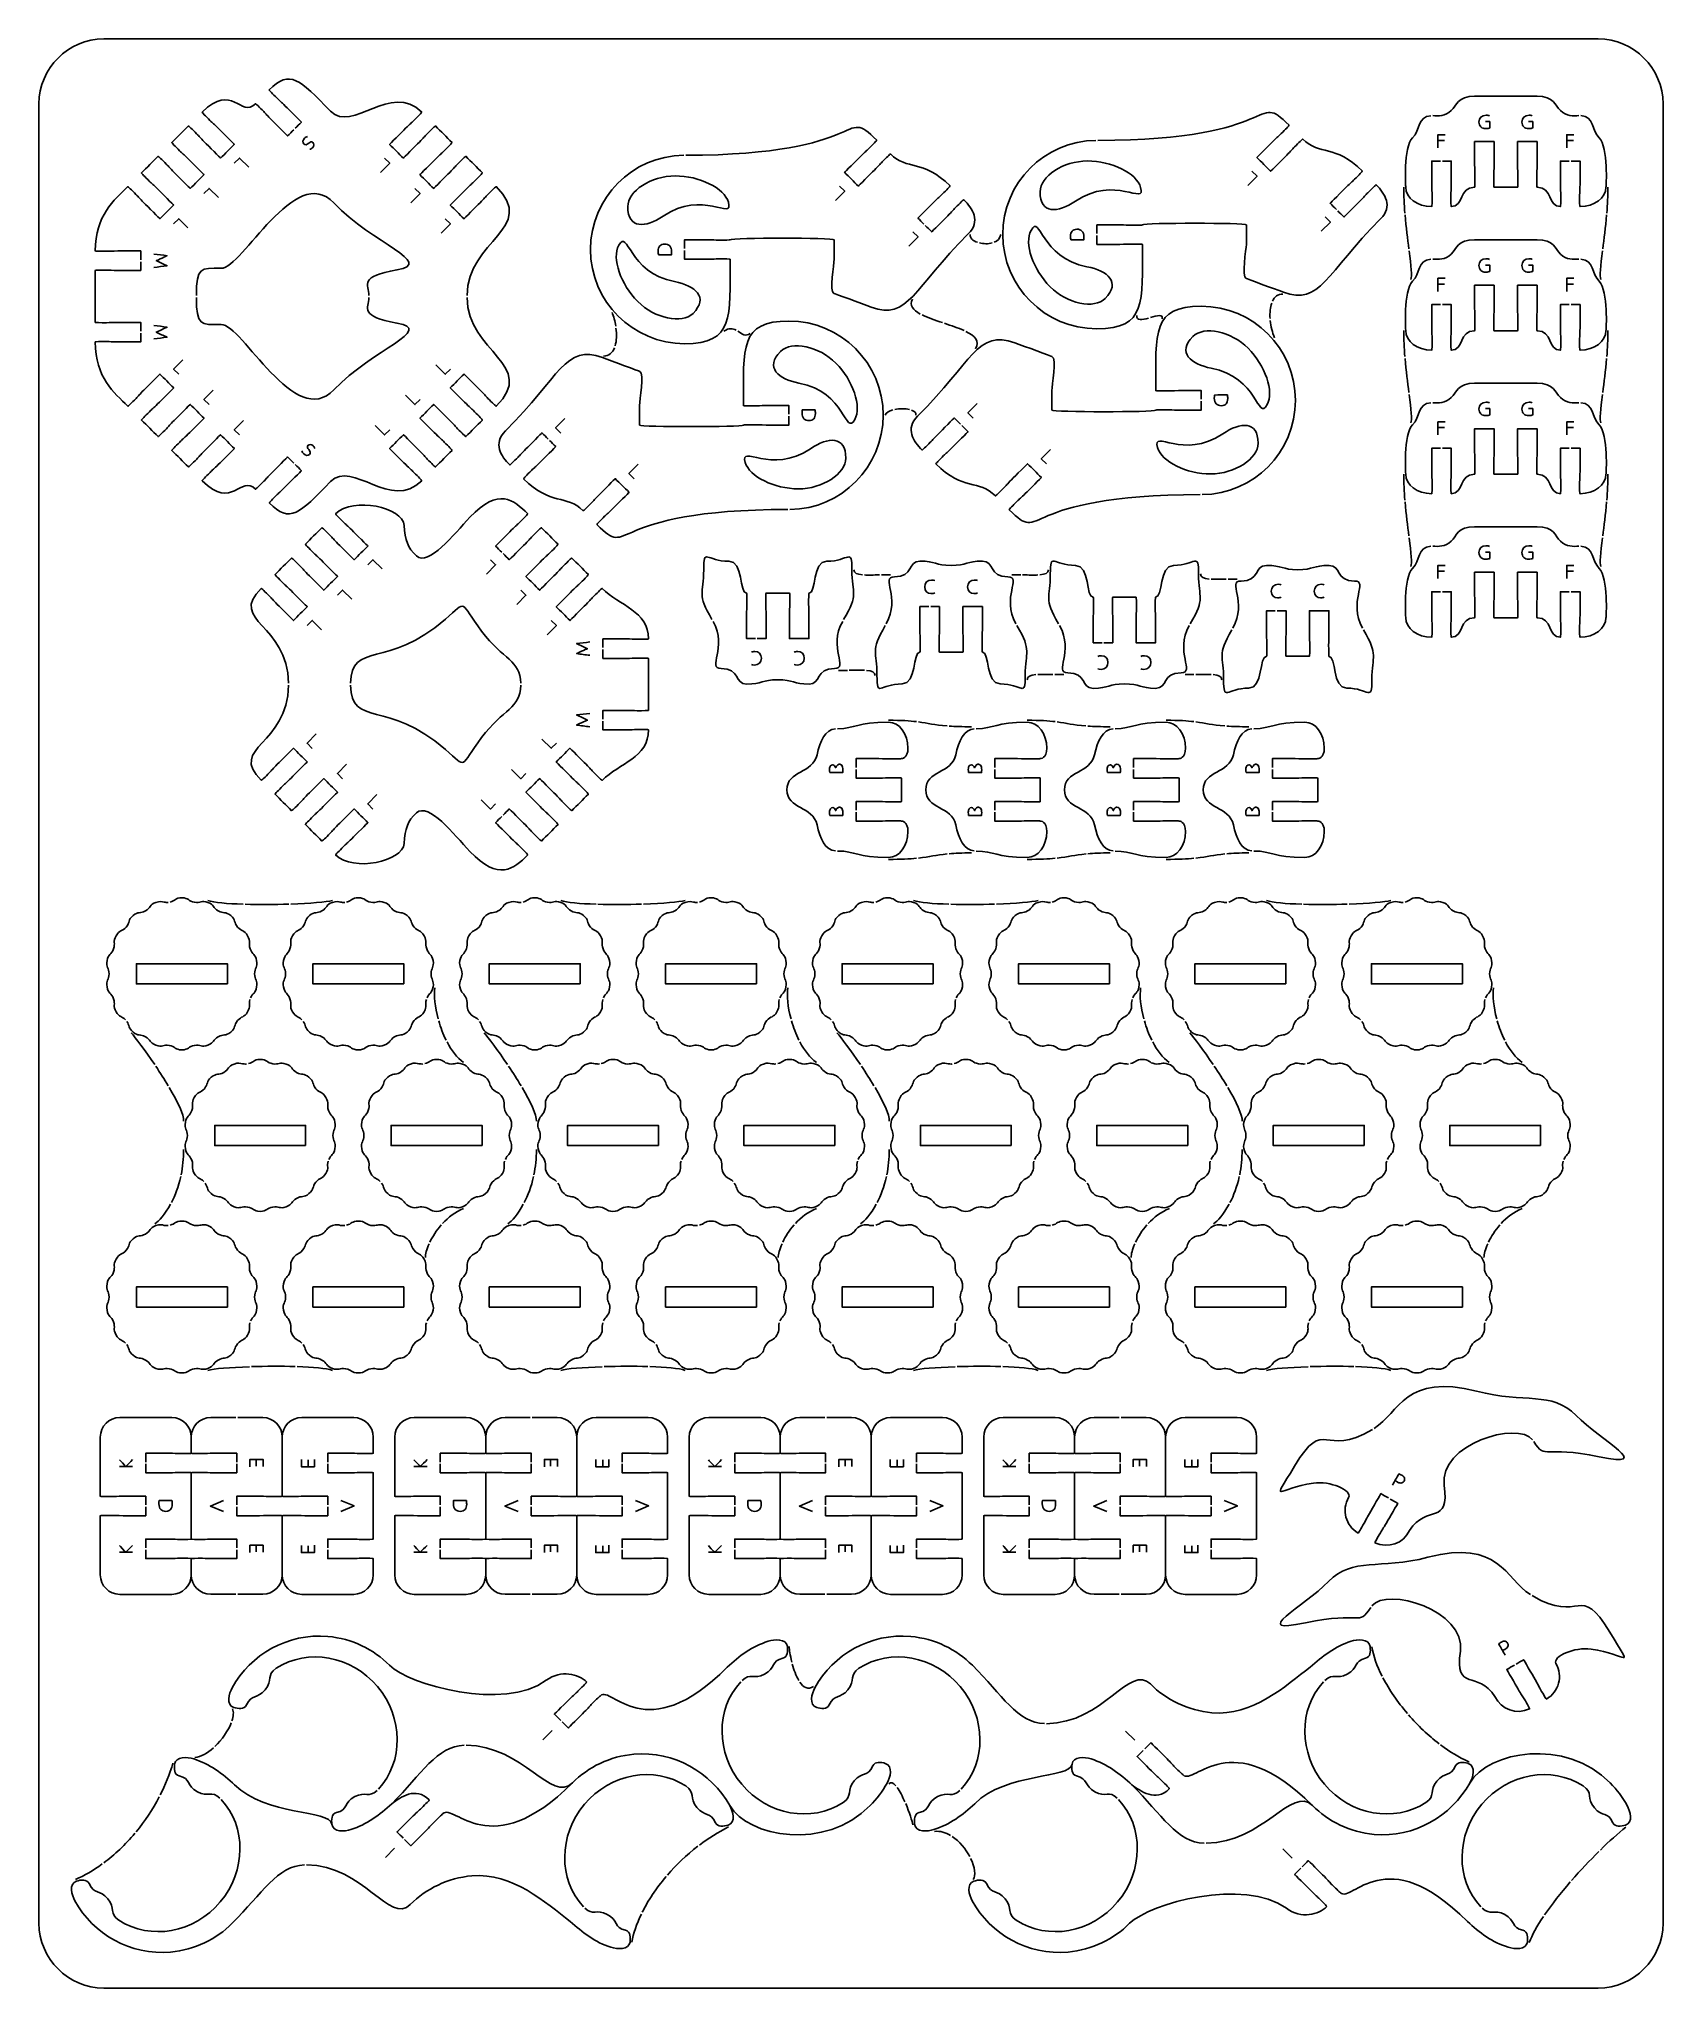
# Model space of a CAD drawing. Extents: x 0 to 250, y 0 to 300.
import ezdxf

# ---------------------------------------------------------------- set-up
doc = ezdxf.new("R2010")
doc.units = 0
doc.header["$MEASUREMENT"] = 0
doc.layers.add('DEFAULT', color=7, linetype='CONTINUOUS')

msp = doc.modelspace()

# ---------------------------------------------------------------- linework, layer by layer
at = {"layer": 'DEFAULT', "color": 250}
for points in [[(215.4, 283.28), (215.4, 285.3), (216.49, 285.3)], [(235.22, 283.28), (235.22, 285.3), (236.31, 285.3)], [(215.4, 284.41), (216.42, 284.41)], [(235.22, 284.41), (236.25, 284.41)], [(30.1, 280.94), (30.9, 281.73), (32.33, 280.3)], [(53.24, 281.73), (54.04, 280.94), (52.61, 279.51)], [(186.75, 279.72), (187.55, 278.92), (186.12, 277.49)], [(25.43, 276.27), (26.23, 277.06), (27.66, 275.63)], [(57.91, 277.06), (58.71, 276.27), (57.28, 274.84)], [(123.29, 277.42), (124.08, 276.63), (122.65, 275.2)], [(20.76, 271.59), (21.56, 272.39), (22.99, 270.96)], [(62.59, 272.39), (63.38, 271.6), (61.95, 270.17)], [(134.57, 270.38), (135.37, 269.58), (133.94, 268.15)], [(198.04, 272.67), (198.84, 271.87), (197.41, 270.45)], [(215.4, 261.19), (215.4, 263.21), (216.49, 263.21)], [(215.4, 262.32), (216.42, 262.32)], [(235.22, 261.19), (235.22, 263.21), (236.31, 263.21)], [(235.22, 262.32), (236.25, 262.32)], [(21.56, 248.45), (20.76, 249.25), (22.19, 250.67)], [(63.38, 249.25), (62.59, 248.45), (61.16, 249.88)], [(26.23, 243.78), (25.43, 244.57), (26.86, 246)], [(58.71, 244.58), (57.92, 243.78), (56.49, 245.21)], [(143.84, 241.7), (143.04, 242.49), (144.47, 243.92)], [(30.9, 239.11), (30.1, 239.9), (31.53, 241.33)], [(54.04, 239.9), (53.25, 239.11), (51.82, 240.54)], [(80.37, 239.4), (79.58, 240.2), (81.01, 241.63)], [(215.4, 239.1), (215.4, 241.12), (216.49, 241.12)], [(215.4, 240.23), (216.42, 240.23)], [(235.22, 239.1), (235.22, 241.12), (236.31, 241.12)], [(235.22, 240.23), (236.25, 240.23)], [(91.66, 232.36), (90.86, 233.15), (92.29, 234.58)], [(155.13, 234.65), (154.33, 235.44), (155.76, 236.87)], [(50.66, 219.11), (51.45, 219.9), (52.88, 218.47)], [(69.56, 219.9), (70.35, 219.11), (68.92, 217.68)], [(215.4, 217.01), (215.4, 219.03), (216.49, 219.03)], [(235.22, 217.01), (235.22, 219.03), (236.31, 219.03)], [(215.4, 218.14), (216.42, 218.14)], [(235.22, 218.14), (236.25, 218.14)], [(45.98, 214.44), (46.78, 215.23), (48.21, 213.8)], [(74.23, 215.23), (75.02, 214.44), (73.59, 213.01)], [(41.31, 209.77), (42.11, 210.56), (43.54, 209.13)], [(78.9, 210.56), (79.69, 209.77), (78.26, 208.34)], [(42.11, 190.86), (41.31, 191.66), (42.74, 193.09)], [(79.69, 191.66), (78.9, 190.87), (77.47, 192.29)], [(46.78, 186.19), (45.98, 186.99), (47.41, 188.42)], [(75.02, 186.99), (74.23, 186.19), (72.8, 187.62)], [(51.45, 181.52), (50.66, 182.32), (52.08, 183.75)], [(70.35, 182.32), (69.56, 181.52), (68.13, 182.95)], [(32.53, 80.29), (32.53, 81.42), (34.55, 81.42), (34.55, 80.33)], [(33.47, 80.38), (33.47, 81.42)], [(42.46, 81.42), (42.46, 80.29), (40.44, 80.29), (40.44, 81.38)], [(41.51, 81.33), (41.51, 80.29)], [(77.86, 80.29), (77.86, 81.42), (79.88, 81.42), (79.88, 80.33)], [(78.8, 80.38), (78.8, 81.42)], [(87.79, 81.42), (87.79, 80.29), (85.77, 80.29), (85.77, 81.38)], [(86.84, 81.33), (86.84, 80.29)], [(123.18, 80.29), (123.18, 81.42), (125.2, 81.42), (125.2, 80.33)], [(124.13, 80.38), (124.13, 81.42)], [(133.12, 81.42), (133.12, 80.29), (131.1, 80.29), (131.1, 81.38)], [(132.17, 81.33), (132.17, 80.29)], [(168.51, 80.29), (168.51, 81.42), (170.53, 81.42), (170.53, 80.33)], [(169.46, 80.38), (169.46, 81.42)], [(178.45, 81.42), (178.45, 80.29), (176.43, 80.29), (176.43, 81.38)], [(177.5, 81.33), (177.5, 80.29)], [(14.46, 80.32), (12.44, 80.32)], [(59.79, 80.32), (57.77, 80.32)], [(105.12, 80.32), (103.09, 80.32)], [(150.44, 80.32), (148.42, 80.32)], [(28.46, 73.4), (26.44, 74.24), (28.46, 75.1)], [(46.53, 75.1), (48.55, 74.26), (46.53, 73.4)], [(73.79, 73.4), (71.77, 74.24), (73.79, 75.1)], [(91.86, 75.1), (93.88, 74.26), (91.86, 73.4)], [(119.12, 73.4), (117.1, 74.24), (119.12, 75.1)], [(137.19, 75.1), (139.21, 74.26), (137.19, 73.4)], [(164.45, 73.4), (162.43, 74.24), (164.45, 75.1)], [(182.51, 75.1), (184.54, 74.26), (182.51, 73.4)], [(14.46, 67.12), (12.44, 67.12)], [(32.53, 67.08), (32.53, 68.21), (34.55, 68.21), (34.55, 67.12)], [(33.47, 67.17), (33.47, 68.21)], [(42.46, 68.21), (42.46, 67.08), (40.44, 67.08), (40.44, 68.17)], [(41.51, 68.12), (41.51, 67.08)], [(59.79, 67.12), (57.77, 67.12)], [(77.86, 67.08), (77.86, 68.21), (79.88, 68.21), (79.88, 67.12)], [(78.8, 67.17), (78.8, 68.21)], [(87.79, 68.21), (87.79, 67.08), (85.77, 67.08), (85.77, 68.17)], [(86.84, 68.12), (86.84, 67.08)], [(105.12, 67.12), (103.09, 67.12)], [(123.18, 67.08), (123.18, 68.21), (125.2, 68.21), (125.2, 67.12)], [(124.13, 67.17), (124.13, 68.21)], [(133.12, 68.21), (133.12, 67.08), (131.1, 67.08), (131.1, 68.17)], [(132.17, 68.12), (132.17, 67.08)], [(150.44, 67.12), (148.42, 67.12)], [(168.51, 67.08), (168.51, 68.21), (170.53, 68.21), (170.53, 67.12)], [(169.46, 67.17), (169.46, 68.21)], [(178.45, 68.21), (178.45, 67.08), (176.43, 67.08), (176.43, 68.17)], [(177.5, 68.12), (177.5, 67.08)], [(79.03, 39.7), (77.6, 38.27)], [(168.73, 38.18), (167.3, 39.61)], [(54.8, 21.57), (53.37, 20.14)], [(192.96, 20.04), (191.53, 21.47)]]:
    msp.add_lwpolyline(points, dxfattribs=at)
at = {"layer": 'DEFAULT', "color": 1}
for points in [[(29.05, 154.61), (15.05, 154.61), (15.05, 157.71), (29.05, 157.71)], [(56.21, 154.61), (42.21, 154.61), (42.21, 157.71), (56.21, 157.71)], [(83.37, 154.61), (69.37, 154.61), (69.37, 157.71), (83.37, 157.71)], [(110.52, 154.61), (96.52, 154.61), (96.52, 157.71), (110.52, 157.71)], [(137.68, 154.61), (123.68, 154.61), (123.68, 157.71), (137.68, 157.71)], [(164.84, 154.61), (150.84, 154.61), (150.84, 157.71), (164.84, 157.71)], [(192, 154.61), (178, 154.61), (178, 157.71), (192, 157.71)], [(219.16, 154.61), (205.16, 154.61), (205.16, 157.71), (219.16, 157.71)], [(41.1, 129.73), (27.1, 129.73), (27.1, 132.83), (41.1, 132.83)], [(68.26, 129.73), (54.26, 129.73), (54.26, 132.83), (68.26, 132.83)], [(95.41, 129.73), (81.41, 129.73), (81.41, 132.83), (95.41, 132.83)], [(122.57, 129.73), (108.57, 129.73), (108.57, 132.83), (122.57, 132.83)], [(149.73, 129.73), (135.73, 129.73), (135.73, 132.83), (149.73, 132.83)], [(176.89, 129.73), (162.89, 129.73), (162.89, 132.83), (176.89, 132.83)], [(204.05, 129.73), (190.05, 129.73), (190.05, 132.83), (204.05, 132.83)], [(231.21, 129.73), (217.21, 129.73), (217.21, 132.83), (231.21, 132.83)], [(29.05, 104.86), (15.05, 104.86), (15.05, 107.96), (29.05, 107.96)], [(56.21, 104.86), (42.21, 104.86), (42.21, 107.96), (56.21, 107.96)], [(83.37, 104.86), (69.37, 104.86), (69.37, 107.96), (83.37, 107.96)], [(110.52, 104.86), (96.52, 104.86), (96.52, 107.96), (110.52, 107.96)], [(137.68, 104.86), (123.68, 104.86), (123.68, 107.96), (137.68, 107.96)], [(164.84, 104.86), (150.84, 104.86), (150.84, 107.96), (164.84, 107.96)], [(192, 104.86), (178, 104.86), (178, 107.96), (192, 107.96)], [(219.16, 104.86), (205.16, 104.86), (205.16, 107.96), (219.16, 107.96)]]:
    msp.add_lwpolyline(points, close=True, dxfattribs=at)
for points, knots in [([(240.05, 0.05), (163.38, 0.05), (86.72, 0.05), (10.05, 0.05), (4.53, 0.05), (0.05, 4.53), (0.05, 10.05), (0.05, 103.38), (0.05, 196.72), (0.05, 290.05), (0.05, 295.57), (4.53, 300.05), (10.05, 300.05), (86.72, 300.05), (163.38, 300.05), (240.05, 300.05), (245.57, 300.05), (250.05, 295.57), (250.05, 290.05), (250.05, 196.72), (250.05, 103.38), (250.05, 10.05), (250.05, 4.53), (245.57, 0.05), (240.05, 0.05)], [0, 0, 0, 0, 651.968, 651.968, 651.968, 652.968, 652.968, 652.968, 1446.668, 1446.668, 1446.668, 1447.668, 1447.668, 1447.668, 2099.636, 2099.636, 2099.636, 2100.636, 2100.636, 2100.636, 2894.336, 2894.336, 2894.336, 2895.336, 2895.336, 2895.336, 2895.336]), ([(39.49, 286.3), (39.81, 286.61), (40.13, 286.93), (40.45, 287.25), (40.45, 287.25), (38.59, 289.11), (37.97, 289.73), (37.29, 290.41), (37.11, 290.51), (36.7, 290.93), (36.01, 291.61), (35.46, 292.17), (35.49, 292.2), (38.7, 295.41), (40.12, 293.86), (44.93, 288.92), (48.28, 285.49), (54.23, 293.55), (58.97, 288.79), (59.01, 288.75), (58.45, 288.2), (57.77, 287.51), (57.35, 287.1), (57.18, 286.99), (56.49, 286.31), (55.88, 285.69), (54.02, 283.83), (54.02, 283.83), (54.73, 283.13), (55.43, 282.42), (56.14, 281.71), (56.14, 281.71), (58, 283.57), (58.62, 284.19), (59.3, 284.87), (59.4, 285.05), (59.82, 285.46), (60.5, 286.15), (61.06, 286.7), (61.09, 286.66), (61.94, 285.81), (62.79, 284.96), (63.64, 284.11), (63.67, 284.08), (63.12, 283.53), (62.44, 282.84), (62.02, 282.43), (61.85, 282.33), (61.17, 281.64), (60.55, 281.02), (58.69, 279.17), (58.69, 279.17), (59.4, 278.46), (60.1, 277.75), (60.81, 277.04), (60.81, 277.04), (62.67, 278.9), (63.29, 279.52), (63.97, 280.2), (64.07, 280.38), (64.49, 280.79), (65.17, 281.48), (65.73, 282.03), (65.76, 281.99), (66.61, 281.15), (67.46, 280.3), (68.31, 279.45), (68.34, 279.41), (67.79, 278.86), (67.11, 278.17), (66.69, 277.76), (66.52, 277.66), (65.84, 276.97), (65.22, 276.35), (63.36, 274.49), (63.36, 274.49), (64.07, 273.79), (64.77, 273.08), (65.48, 272.37), (65.48, 272.37), (67.34, 274.23), (67.96, 274.85), (68.64, 275.53), (68.74, 275.71), (69.16, 276.12), (69.84, 276.81), (70.39, 277.36), (70.43, 277.32), (76.84, 270.92), (66.07, 269.14), (65.95, 260.57)], [0, 0, 0, 0, 3.832519, 3.832519, 3.832519, 4.832519, 4.832519, 4.832519, 5.832519, 5.832519, 5.832519, 6.832519, 6.832519, 6.832519, 7.832519, 7.832519, 7.832519, 8.832519, 8.832519, 8.832519, 9.832519, 9.832519, 9.832519, 10.832519, 10.832519, 10.832519, 11.832519, 11.832519, 11.832519, 20.339016, 20.339016, 20.339016, 21.339016, 21.339016, 21.339016, 22.339016, 22.339016, 22.339016, 23.339016, 23.339016, 23.339016, 33.549638, 33.549638, 33.549638, 34.549638, 34.549638, 34.549638, 35.549638, 35.549638, 35.549638, 36.549638, 36.549638, 36.549638, 45.063204, 45.063204, 45.063204, 46.063204, 46.063204, 46.063204, 47.063204, 47.063204, 47.063204, 48.063204, 48.063204, 48.063204, 58.273826, 58.273826, 58.273826, 59.273826, 59.273826, 59.273826, 60.273826, 60.273826, 60.273826, 61.273826, 61.273826, 61.273826, 69.780323, 69.780323, 69.780323, 70.780323, 70.780323, 70.780323, 71.780323, 71.780323, 71.780323, 72.780323, 72.780323, 72.780323, 73.780323, 73.780323, 73.780323, 73.780323]), ([(15.71, 266.07), (15.71, 266.52), (15.71, 266.97), (15.71, 267.42), (14.54, 267.42), (13.37, 267.42), (12.2, 267.42), (11.24, 267.42), (11.04, 267.37), (10.45, 267.37), (9.49, 267.37), (8.7, 267.37), (8.7, 267.42), (8.7, 272.9), (11.65, 275.26), (13.71, 277.32), (13.75, 277.36), (14.3, 276.8), (14.98, 276.12), (15.4, 275.7), (15.5, 275.53), (16.19, 274.85), (16.8, 274.23), (18.66, 272.37), (18.66, 272.37), (19.37, 273.08), (20.08, 273.78), (20.78, 274.49), (20.78, 274.49), (18.93, 276.35), (18.31, 276.97), (17.63, 277.65), (17.45, 277.75), (17.03, 278.17), (16.35, 278.85), (15.79, 279.41), (15.83, 279.44), (16.68, 280.29), (17.53, 281.14), (18.38, 281.99), (18.42, 282.03), (18.97, 281.47), (19.65, 280.79), (20.07, 280.37), (20.17, 280.2), (20.85, 279.51), (21.47, 278.9), (23.33, 277.04), (23.33, 277.04), (24.04, 277.75), (24.75, 278.45), (25.45, 279.16), (25.45, 279.16), (23.6, 281.02), (22.98, 281.64), (22.29, 282.32), (22.12, 282.42), (21.7, 282.84), (21.02, 283.52), (20.47, 284.08), (20.5, 284.11), (21.35, 284.96), (22.2, 285.81), (23.05, 286.66), (23.09, 286.7), (23.64, 286.14), (24.32, 285.46), (24.74, 285.04), (24.84, 284.87), (25.52, 284.19), (26.15, 283.57), (28, 281.71), (28, 281.71), (28.71, 282.42), (29.42, 283.12), (30.12, 283.83), (30.12, 283.83), (28.27, 285.69), (27.65, 286.31), (26.96, 286.99), (26.79, 287.09), (26.37, 287.51), (25.69, 288.19), (25.14, 288.75), (25.17, 288.78), (29.83, 293.45), (31.08, 287.79), (33.37, 290.08), (33.41, 290.12), (33.96, 289.56), (34.65, 288.88), (35.06, 288.46), (35.16, 288.29), (35.85, 287.6), (36.46, 286.98), (38.32, 285.13), (38.32, 285.13), (38.64, 285.45), (38.96, 285.76), (39.28, 286.08)], [0, 0, 0, 0, 3.83, 3.83, 3.83, 13.76, 13.76, 13.76, 14.76, 14.76, 14.76, 15.76, 15.76, 15.76, 16.76, 16.76, 16.76, 17.76, 17.76, 17.76, 18.76, 18.76, 18.76, 19.76, 19.76, 19.76, 28.259424, 28.259424, 28.259424, 29.259424, 29.259424, 29.259424, 30.259424, 30.259424, 30.259424, 31.259424, 31.259424, 31.259424, 41.470045, 41.470045, 41.470045, 42.470045, 42.470045, 42.470045, 43.470045, 43.470045, 43.470045, 44.470045, 44.470045, 44.470045, 52.983611, 52.983611, 52.983611, 53.983611, 53.983611, 53.983611, 54.983611, 54.983611, 54.983611, 55.983611, 55.983611, 55.983611, 66.194233, 66.194233, 66.194233, 67.194233, 67.194233, 67.194233, 68.194233, 68.194233, 68.194233, 69.194233, 69.194233, 69.194233, 77.707799, 77.707799, 77.707799, 78.707799, 78.707799, 78.707799, 79.707799, 79.707799, 79.707799, 80.707799, 80.707799, 80.707799, 81.707799, 81.707799, 81.707799, 82.707799, 82.707799, 82.707799, 83.707799, 83.707799, 83.707799, 84.707799, 84.707799, 84.707799, 88.540317, 88.540317, 88.540317, 88.540317]), ([(163.06, 284.44), (191.8, 284.47), (186.94, 292.3), (192.48, 286.76), (192.46, 286.68), (191.93, 286.14), (191.28, 285.49), (190.86, 285.07), (190.69, 284.98), (190, 284.29), (189.38, 283.67), (187.53, 281.81), (187.53, 281.81), (188.23, 281.11), (188.94, 280.4), (189.65, 279.69), (190.48, 280.52), (191.3, 281.35), (192.13, 282.17), (192.81, 282.85), (192.91, 283.02), (193.33, 283.44), (193.98, 284.09), (194.52, 284.62), (194.6, 284.64), (197.2, 282.04), (199.55, 283.93), (203.77, 279.72), (203.8, 279.68), (203.25, 279.13), (202.57, 278.45), (202.15, 278.03), (201.97, 277.93), (201.29, 277.25), (200.67, 276.63), (198.81, 274.77), (198.81, 274.77), (199.13, 274.45), (199.45, 274.13), (199.77, 273.81)], [0, 0, 0, 0, 1, 1, 1, 2, 2, 2, 3, 3, 3, 4, 4, 4, 12.506498, 12.506498, 12.506498, 22.434277, 22.434277, 22.434277, 23.434277, 23.434277, 23.434277, 24.434277, 24.434277, 24.434277, 25.434277, 25.434277, 25.434277, 26.434277, 26.434277, 26.434277, 27.434277, 27.434277, 27.434277, 28.434277, 28.434277, 28.434277, 32.266795, 32.266795, 32.266795, 32.266795]), ([(214.59, 288.25), (215.45, 288.23), (216.5, 288.09), (217.45, 289.04), (218.24, 289.83), (218.48, 291.24), (221.05, 291.24), (224.25, 291.24), (227.46, 291.24), (230.66, 291.24), (233.23, 291.24), (233.47, 289.83), (234.26, 289.04), (235.2, 288.09), (236.26, 288.23), (237.11, 288.25)], [0, 0, 0, 0, 1, 1, 1, 2, 2, 2, 29.23, 29.23, 29.23, 30.23, 30.23, 30.23, 31.23, 31.23, 31.23, 31.23]), ([(99.6, 282.15), (128.33, 282.18), (123.48, 290), (129.01, 284.47), (128.99, 284.39), (128.46, 283.85), (127.81, 283.2), (127.4, 282.78), (127.22, 282.69), (126.54, 282), (125.91, 281.38), (124.06, 279.53), (124.06, 279.53), (124.77, 278.82), (125.47, 278.11), (126.18, 277.4), (126.18, 277.4), (128.04, 279.26), (128.66, 279.88), (129.34, 280.56), (129.45, 280.73), (129.87, 281.15), (130.51, 281.8), (131.05, 282.33), (131.13, 282.35), (133.74, 279.75), (136.08, 281.64), (140.3, 277.43), (140.34, 277.39), (139.78, 276.84), (139.1, 276.15), (138.68, 275.74), (138.51, 275.64), (137.82, 274.95), (137, 274.13), (136.17, 273.3), (135.35, 272.48), (135.65, 272.17), (135.95, 271.87), (136.25, 271.57)], [0, 0, 0, 0, 1, 1, 1, 2, 2, 2, 3, 3, 3, 4, 4, 4, 12.513566, 12.513566, 12.513566, 13.513566, 13.513566, 13.513566, 14.513566, 14.513566, 14.513566, 15.513566, 15.513566, 15.513566, 16.513566, 16.513566, 16.513566, 17.513566, 17.513566, 17.513566, 18.513566, 18.513566, 18.513566, 28.441345, 28.441345, 28.441345, 32.075874, 32.075874, 32.075874, 32.075874]), ([(214.29, 288.24), (212.25, 288.14), (212.65, 285.99), (211.51, 284.85), (210.01, 283.35), (210.44, 277.25), (210.44, 277.25), (210.44, 275.59), (212.23, 274.24), (214.44, 274.24), (214.5, 274.24), (214.5, 275.03), (214.5, 275.99), (214.5, 276.58), (214.44, 276.78), (214.44, 277.74), (214.44, 278.91), (214.44, 280.08), (214.44, 281.25), (214.89, 281.25), (215.34, 281.25), (215.8, 281.25)], [0, 0, 0, 0, 1, 1, 1, 2, 2, 2, 3, 3, 3, 4, 4, 4, 5, 5, 5, 14.93, 14.93, 14.93, 18.76, 18.76, 18.76, 18.76]), ([(237.41, 288.25), (239.46, 288.15), (239.06, 285.99), (240.2, 284.85), (241.7, 283.35), (241.27, 277.25), (241.27, 277.25), (241.27, 275.59), (239.48, 274.24), (237.27, 274.24), (237.21, 274.24), (237.21, 275.03), (237.21, 275.99), (237.21, 276.58), (237.27, 276.78), (237.27, 277.74), (237.27, 278.91), (237.27, 280.08), (237.27, 281.25), (236.81, 281.25), (236.36, 281.25), (235.91, 281.25)], [0, 0, 0, 0, 1, 1, 1, 2, 2, 2, 3, 3, 3, 4, 4, 4, 5, 5, 5, 14.93, 14.93, 14.93, 18.76, 18.76, 18.76, 18.76]), ([(99.44, 267.5), (99.44, 267.05), (99.44, 266.6), (99.44, 266.15), (100.61, 266.15), (101.78, 266.15), (102.95, 266.15), (103.91, 266.15), (104.11, 266.2), (104.69, 266.2), (105.66, 266.2), (106.44, 266.2), (106.44, 266.15), (106.44, 257.22), (107.03, 253.15), (99.44, 253.15), (91.44, 253.15), (84.95, 259.64), (84.95, 267.65), (84.95, 275.61), (91.36, 282.07), (99.3, 282.15)], [0, 0, 0, 0, 3.83, 3.83, 3.83, 13.77, 13.77, 13.77, 14.77, 14.77, 14.77, 15.77, 15.77, 15.77, 16.77, 16.77, 16.77, 17.77, 17.77, 17.77, 18.77, 18.77, 18.77, 18.77]), ([(162.91, 269.79), (162.91, 269.34), (162.91, 268.89), (162.91, 268.44), (162.91, 268.44), (165.54, 268.44), (166.42, 268.44), (167.38, 268.44), (167.57, 268.49), (168.16, 268.49), (169.13, 268.49), (169.91, 268.49), (169.91, 268.44), (169.91, 259.51), (170.5, 255.44), (162.91, 255.44), (154.91, 255.44), (148.41, 261.94), (148.41, 269.94), (148.41, 277.9), (154.82, 284.36), (162.76, 284.44)], [0, 0, 0, 0, 3.83, 3.83, 3.83, 4.83, 4.83, 4.83, 5.83, 5.83, 5.83, 6.83, 6.83, 6.83, 7.83, 7.83, 7.83, 8.83, 8.83, 8.83, 9.83, 9.83, 9.83, 9.83]), ([(216.09, 281.25), (216.55, 281.25), (217, 281.25), (217.45, 281.25), (217.45, 280.08), (217.45, 278.91), (217.45, 277.74), (217.45, 276.78), (217.4, 276.58), (217.4, 275.99), (217.4, 275.03), (217.4, 274.24), (217.45, 274.24), (219.44, 274.24), (218.6, 277.24), (221.05, 277.24), (221.1, 277.24), (221.1, 278.03), (221.1, 278.99), (221.1, 279.58), (221.05, 279.78), (221.05, 280.74), (221.05, 281.91), (221.05, 283.08), (221.05, 284.25), (222.05, 284.25), (223.05, 284.25), (224.05, 284.25), (224.05, 283.08), (224.05, 281.91), (224.05, 280.74), (224.05, 279.78), (224, 279.58), (224, 278.99), (224, 278.03), (224, 277.24), (224.05, 277.24), (225.25, 277.24), (226.45, 277.24), (227.66, 277.24), (227.7, 277.24), (227.7, 278.03), (227.7, 278.99), (227.7, 279.58), (227.66, 279.78), (227.66, 280.74), (227.66, 281.91), (227.66, 283.08), (227.66, 284.25), (228.66, 284.25), (229.66, 284.25), (230.66, 284.25), (230.66, 283.08), (230.66, 281.91), (230.66, 280.74), (230.66, 279.78), (230.6, 279.58), (230.6, 278.99), (230.6, 278.03), (230.6, 277.24), (230.66, 277.24), (233.11, 277.24), (232.27, 274.24), (234.26, 274.24), (234.31, 274.24), (234.31, 275.03), (234.31, 275.99), (234.31, 276.58), (234.26, 276.78), (234.26, 277.74), (234.26, 278.91), (234.26, 280.08), (234.26, 281.25), (234.71, 281.25), (235.16, 281.25), (235.61, 281.25)], [0, 0, 0, 0, 3.83, 3.83, 3.83, 13.76, 13.76, 13.76, 14.76, 14.76, 14.76, 15.76, 15.76, 15.76, 16.76, 16.76, 16.76, 17.76, 17.76, 17.76, 18.76, 18.76, 18.76, 28.69, 28.69, 28.69, 37.2, 37.2, 37.2, 47.13, 47.13, 47.13, 48.13, 48.13, 48.13, 49.13, 49.13, 49.13, 59.34, 59.34, 59.34, 60.34, 60.34, 60.34, 61.34, 61.34, 61.34, 71.27, 71.27, 71.27, 79.78, 79.78, 79.78, 89.71, 89.71, 89.71, 90.71, 90.71, 90.71, 91.71, 91.71, 91.71, 92.71, 92.71, 92.71, 93.71, 93.71, 93.71, 94.71, 94.71, 94.71, 104.64, 104.64, 104.64, 108.47, 108.47, 108.47, 108.47]), ([(24.28, 260.57), (24.29, 264.93), (24.91, 264.83), (28.1, 264.75), (31.33, 264.68), (39.47, 281.11), (45.44, 274.81), (51.42, 268.5), (61.13, 265.59), (55.15, 264.51), (49.34, 263.47), (50.75, 262.3), (50.83, 260.57)], [0, 0, 0, 0, 1, 1, 1, 2, 2, 2, 3, 3, 3, 4, 4, 4, 4]), ([(169.64, 277.2), (170.47, 274.27), (165.7, 279.21), (159.6, 275.08), (156.9, 273.26), (154.16, 273.05), (154.16, 276.54), (154.16, 278.93), (157.76, 281.27), (161.45, 281.27), (165.14, 281.27), (169.02, 279.4), (169.64, 277.2)], [1, 1, 1, 1, 2, 2, 2, 3, 3, 3, 4, 4, 4, 5, 5, 5, 5]), ([(106.17, 274.91), (107, 271.98), (102.23, 276.92), (96.13, 272.79), (93.43, 270.97), (90.69, 270.76), (90.69, 274.25), (90.69, 276.64), (94.3, 278.98), (97.98, 278.98), (101.67, 278.98), (105.55, 277.11), (106.17, 274.91)], [1, 1, 1, 1, 2, 2, 2, 3, 3, 3, 4, 4, 4, 5, 5, 5, 5]), ([(199.98, 273.6), (200.3, 273.28), (200.62, 272.96), (200.94, 272.65), (200.94, 272.65), (202.8, 274.51), (203.41, 275.12), (204.1, 275.81), (204.2, 275.98), (204.62, 276.39), (205.3, 277.08), (205.86, 277.63), (205.89, 277.6), (207.23, 276.25), (208.51, 274.3), (206.57, 272.36), (198.13, 263.92), (197.32, 258.98), (191.61, 261.08), (190.18, 261.6), (185.89, 263.18), (185.89, 263.18), (185.1, 263.47), (185.91, 267.63), (185.91, 268.44), (185.91, 269.44), (185.91, 270.44), (185.91, 271.44), (185.91, 271.77), (170.04, 271.77), (169.91, 271.44), (169.91, 271.39), (169.13, 271.39), (168.16, 271.39), (167.57, 271.39), (167.38, 271.44), (166.42, 271.44), (165.25, 271.44), (164.08, 271.44), (162.91, 271.44), (162.91, 270.99), (162.91, 270.54), (162.91, 270.09)], [0, 0, 0, 0, 3.832519, 3.832519, 3.832519, 4.832519, 4.832519, 4.832519, 5.832519, 5.832519, 5.832519, 6.832519, 6.832519, 6.832519, 7.832519, 7.832519, 7.832519, 8.832519, 8.832519, 8.832519, 9.832519, 9.832519, 9.832519, 10.832519, 10.832519, 10.832519, 19.332519, 19.332519, 19.332519, 20.332519, 20.332519, 20.332519, 21.332519, 21.332519, 21.332519, 22.332519, 22.332519, 22.332519, 32.282519, 32.282519, 32.282519, 36.102519, 36.102519, 36.102519, 36.102519]), ([(136.47, 271.36), (136.8, 271.02), (137.14, 270.69), (137.47, 270.35), (137.47, 270.35), (139.33, 272.21), (139.95, 272.83), (140.63, 273.51), (140.73, 273.68), (141.15, 274.1), (141.84, 274.78), (142.39, 275.34), (142.42, 275.31), (143.76, 273.96), (145.05, 272.01), (143.11, 270.07), (134.66, 261.63), (133.86, 256.69), (128.14, 258.79), (126.72, 259.31), (122.43, 260.89), (122.43, 260.89), (121.64, 261.18), (122.45, 265.34), (122.45, 266.15), (122.45, 267.15), (122.45, 268.15), (122.45, 269.15), (122.45, 269.48), (106.57, 269.48), (106.44, 269.15), (106.44, 269.1), (105.66, 269.1), (104.69, 269.1), (104.1, 269.1), (103.91, 269.15), (102.95, 269.15), (101.78, 269.15), (100.61, 269.15), (99.44, 269.15), (99.44, 268.7), (99.44, 268.25), (99.44, 267.8)], [0, 0, 0, 0, 4.030509, 4.030509, 4.030509, 5.030509, 5.030509, 5.030509, 6.030509, 6.030509, 6.030509, 7.030509, 7.030509, 7.030509, 8.030509, 8.030509, 8.030509, 9.030509, 9.030509, 9.030509, 10.030509, 10.030509, 10.030509, 11.030509, 11.030509, 11.030509, 19.530509, 19.530509, 19.530509, 20.530509, 20.530509, 20.530509, 21.530509, 21.530509, 21.530509, 22.530509, 22.530509, 22.530509, 32.470509, 32.470509, 32.470509, 36.300509, 36.300509, 36.300509, 36.300509]), ([(164.19, 260.11), (162.5, 258.42), (158.3, 259.32), (155.69, 261.92), (153.08, 264.53), (151.66, 268.6), (152.77, 270.59), (154.26, 273.25), (154.14, 266.38), (161.37, 264.99), (164.57, 264.37), (166.66, 262.58), (164.19, 260.11)], [1, 1, 1, 1, 2, 2, 2, 3, 3, 3, 4, 4, 4, 5, 5, 5, 5]), ([(100.73, 257.82), (99.03, 256.13), (94.83, 257.03), (92.22, 259.63), (89.61, 262.24), (88.19, 266.31), (89.31, 268.3), (90.79, 270.96), (90.67, 264.09), (97.9, 262.7), (101.1, 262.08), (103.19, 260.29), (100.73, 257.82)], [1, 1, 1, 1, 2, 2, 2, 3, 3, 3, 4, 4, 4, 5, 5, 5, 5]), ([(214.59, 266.15), (215.45, 266.14), (216.5, 266), (217.45, 266.95), (218.24, 267.74), (218.48, 269.15), (221.05, 269.15), (224.25, 269.15), (227.46, 269.15), (230.66, 269.15), (233.23, 269.15), (233.47, 267.74), (234.26, 266.95), (235.2, 266), (236.26, 266.14), (237.11, 266.15)], [0, 0, 0, 0, 1, 1, 1, 2, 2, 2, 29.23, 29.23, 29.23, 30.23, 30.23, 30.23, 31.23, 31.23, 31.23, 31.23]), ([(15.71, 265.77), (15.71, 265.32), (15.71, 264.87), (15.71, 264.42), (14.54, 264.42), (13.37, 264.42), (12.2, 264.42), (11.24, 264.42), (11.04, 264.47), (10.45, 264.47), (9.49, 264.47), (8.7, 264.47), (8.7, 264.42), (8.7, 261.76), (8.7, 259.09), (8.7, 256.43), (8.7, 256.38), (9.49, 256.38), (10.45, 256.38), (11.04, 256.38), (11.24, 256.43), (12.2, 256.43), (12.82, 256.43), (13.43, 256.43), (14.05, 256.43), (14.6, 256.43), (15.15, 256.43), (15.71, 256.43), (15.71, 255.97), (15.71, 255.52), (15.71, 255.07)], [0, 0, 0, 0, 3.83, 3.83, 3.83, 13.76, 13.76, 13.76, 14.76, 14.76, 14.76, 15.76, 15.76, 15.76, 38.43, 38.43, 38.43, 39.43, 39.43, 39.43, 40.43, 40.43, 40.43, 45.66, 45.66, 45.66, 50.36, 50.36, 50.36, 54.19, 54.19, 54.19, 54.19]), ([(214.29, 266.15), (212.25, 266.05), (212.65, 263.9), (211.51, 262.75), (210.01, 261.26), (210.44, 255.16), (210.44, 255.16), (210.44, 253.5), (212.23, 252.15), (214.44, 252.15), (214.5, 252.15), (214.5, 252.94), (214.5, 253.9), (214.5, 254.49), (214.44, 254.69), (214.44, 255.65), (214.44, 256.82), (214.44, 257.99), (214.44, 259.16), (214.89, 259.16), (215.34, 259.16), (215.8, 259.16)], [0, 0, 0, 0, 1, 1, 1, 2, 2, 2, 3, 3, 3, 4, 4, 4, 5, 5, 5, 14.93, 14.93, 14.93, 18.76, 18.76, 18.76, 18.76]), ([(237.41, 266.15), (239.46, 266.06), (239.06, 263.9), (240.2, 262.75), (241.7, 261.26), (241.27, 255.16), (241.27, 255.16), (241.27, 253.5), (239.48, 252.15), (237.27, 252.15), (237.21, 252.15), (237.21, 252.94), (237.21, 253.9), (237.21, 254.49), (237.27, 254.69), (237.27, 255.65), (237.27, 256.82), (237.27, 257.99), (237.27, 259.16), (236.81, 259.16), (236.36, 259.16), (235.91, 259.16)], [0, 0, 0, 0, 1, 1, 1, 2, 2, 2, 3, 3, 3, 4, 4, 4, 5, 5, 5, 14.93, 14.93, 14.93, 18.76, 18.76, 18.76, 18.76]), ([(216.09, 259.16), (216.55, 259.16), (217, 259.16), (217.45, 259.16), (217.45, 257.99), (217.45, 256.82), (217.45, 255.65), (217.45, 254.69), (217.4, 254.49), (217.4, 253.9), (217.4, 252.94), (217.4, 252.15), (217.45, 252.15), (219.44, 252.15), (218.6, 255.15), (221.05, 255.15), (221.1, 255.15), (221.1, 255.93), (221.1, 256.9), (221.1, 257.49), (221.05, 257.68), (221.05, 258.65), (221.05, 259.82), (221.05, 260.99), (221.05, 262.15), (222.05, 262.15), (223.05, 262.15), (224.05, 262.15), (224.05, 260.99), (224.05, 259.82), (224.05, 258.65), (224.05, 257.68), (224, 257.49), (224, 256.9), (224, 255.93), (224, 255.15), (224.05, 255.15), (225.25, 255.15), (226.45, 255.15), (227.66, 255.15), (227.7, 255.15), (227.7, 255.93), (227.7, 256.9), (227.7, 257.49), (227.66, 257.68), (227.66, 258.65), (227.66, 259.82), (227.66, 260.99), (227.66, 262.15), (228.66, 262.15), (229.66, 262.15), (230.66, 262.15), (230.66, 260.99), (230.66, 259.82), (230.66, 258.65), (230.66, 257.68), (230.6, 257.49), (230.6, 256.9), (230.6, 255.93), (230.6, 255.15), (230.66, 255.15), (233.11, 255.15), (232.27, 252.15), (234.26, 252.15), (234.31, 252.15), (234.31, 252.94), (234.31, 253.9), (234.31, 254.49), (234.26, 254.69), (234.26, 255.65), (234.26, 256.82), (234.26, 257.99), (234.26, 259.16), (234.71, 259.16), (235.16, 259.16), (235.61, 259.16)], [0, 0, 0, 0, 3.83, 3.83, 3.83, 13.76, 13.76, 13.76, 14.76, 14.76, 14.76, 15.76, 15.76, 15.76, 16.76, 16.76, 16.76, 17.76, 17.76, 17.76, 18.76, 18.76, 18.76, 28.69, 28.69, 28.69, 37.2, 37.2, 37.2, 47.13, 47.13, 47.13, 48.13, 48.13, 48.13, 49.13, 49.13, 49.13, 59.34, 59.34, 59.34, 60.34, 60.34, 60.34, 61.34, 61.34, 61.34, 71.27, 71.27, 71.27, 79.78, 79.78, 79.78, 89.71, 89.71, 89.71, 90.71, 90.71, 90.71, 91.71, 91.71, 91.71, 92.71, 92.71, 92.71, 93.71, 93.71, 93.71, 94.71, 94.71, 94.71, 104.64, 104.64, 104.64, 108.47, 108.47, 108.47, 108.47]), ([(24.28, 260.27), (24.29, 255.92), (24.91, 256.02), (28.1, 256.1), (31.33, 256.17), (39.47, 239.74), (45.44, 246.05), (51.42, 252.35), (61.13, 255.26), (55.15, 256.33), (49.35, 257.38), (50.75, 258.55), (50.83, 260.27)], [0, 0, 0, 0, 1, 1, 1, 2, 2, 2, 3, 3, 3, 4, 4, 4, 4]), ([(65.95, 260.27), (66.07, 251.71), (76.84, 249.93), (70.43, 243.52), (70.37, 243.52), (69.83, 244.06), (69.16, 244.73), (68.75, 245.14), (68.64, 245.32), (67.96, 246), (67.34, 246.62), (65.48, 248.48), (65.48, 248.48), (64.78, 247.77), (64.07, 247.06), (63.36, 246.35), (63.36, 246.35), (65.22, 244.5), (65.84, 243.88), (66.52, 243.19), (66.7, 243.09), (67.11, 242.68), (67.8, 241.99), (68.35, 241.44), (68.31, 241.4), (67.46, 240.56), (66.61, 239.71), (65.77, 238.86), (65.73, 238.82), (65.18, 239.38), (64.49, 240.06), (64.08, 240.48), (63.97, 240.65), (63.29, 241.33), (62.67, 241.95), (60.81, 243.81), (60.81, 243.81), (60.11, 243.1), (59.4, 242.39), (58.69, 241.68), (58.69, 241.68), (60.55, 239.83), (61.17, 239.21), (61.85, 238.53), (62.03, 238.42), (62.44, 238.01), (63.13, 237.32), (63.68, 236.77), (63.64, 236.73), (62.79, 235.88), (61.94, 235.04), (61.09, 234.19), (61.06, 234.15), (60.51, 234.7), (59.82, 235.39), (59.41, 235.81), (59.31, 235.98), (58.62, 236.66), (58, 237.28), (56.15, 239.14), (56.15, 239.14), (55.44, 238.43), (54.73, 237.72), (54.02, 237.02), (54.02, 237.02), (55.88, 235.16), (56.5, 234.54), (57.18, 233.85), (57.36, 233.76), (57.77, 233.34), (58.46, 232.66), (59.01, 232.09), (58.97, 232.06), (54.24, 227.3), (48.29, 235.35), (44.94, 231.92), (40.12, 226.99), (38.71, 225.43), (35.5, 228.64), (35.46, 228.68), (36.02, 229.23), (36.7, 229.91), (37.12, 230.33), (37.29, 230.43), (37.97, 231.12), (38.59, 231.74), (40.45, 233.59), (40.45, 233.59), (40.13, 233.91), (39.82, 234.23), (39.5, 234.55)], [0, 0, 0, 0, 1, 1, 1, 2, 2, 2, 3, 3, 3, 4, 4, 4, 12.513566, 12.513566, 12.513566, 13.513566, 13.513566, 13.513566, 14.513566, 14.513566, 14.513566, 15.513566, 15.513566, 15.513566, 25.724188, 25.724188, 25.724188, 26.724188, 26.724188, 26.724188, 27.724188, 27.724188, 27.724188, 28.724188, 28.724188, 28.724188, 37.230685, 37.230685, 37.230685, 38.230685, 38.230685, 38.230685, 39.230685, 39.230685, 39.230685, 40.230685, 40.230685, 40.230685, 50.441307, 50.441307, 50.441307, 51.441307, 51.441307, 51.441307, 52.441307, 52.441307, 52.441307, 53.441307, 53.441307, 53.441307, 61.947805, 61.947805, 61.947805, 62.947805, 62.947805, 62.947805, 63.947805, 63.947805, 63.947805, 64.947805, 64.947805, 64.947805, 65.947805, 65.947805, 65.947805, 66.947805, 66.947805, 66.947805, 67.947805, 67.947805, 67.947805, 68.947805, 68.947805, 68.947805, 69.947805, 69.947805, 69.947805, 73.766181, 73.766181, 73.766181, 73.766181]), ([(178.97, 244.6), (178.97, 245.04), (178.97, 245.49), (178.97, 245.93), (177.8, 245.93), (176.63, 245.93), (175.47, 245.93), (174.5, 245.92), (174.3, 245.87), (173.72, 245.87), (172.75, 245.87), (171.97, 245.87), (171.97, 245.93), (171.97, 254.86), (171.38, 258.92), (178.97, 258.92), (186.97, 258.92), (193.47, 252.43), (193.47, 244.42), (193.46, 236.46), (187.05, 230), (179.12, 229.92)], [0, 0, 0, 0, 3.75, 3.75, 3.75, 13.68, 13.68, 13.68, 14.68, 14.68, 14.68, 15.68, 15.68, 15.68, 16.68, 16.68, 16.68, 17.68, 17.68, 17.68, 18.68, 18.68, 18.68, 18.68]), ([(115.5, 242.31), (115.5, 242.75), (115.5, 243.19), (115.5, 243.63), (115.5, 243.63), (112.88, 243.64), (112, 243.64), (111.03, 243.63), (110.84, 243.58), (110.25, 243.58), (109.28, 243.58), (108.5, 243.58), (108.5, 243.63), (108.5, 252.57), (107.91, 256.63), (115.5, 256.63), (123.5, 256.63), (130, 250.14), (130, 242.13), (130, 234.17), (123.59, 227.71), (115.65, 227.63)], [0, 0, 0, 0, 3.75, 3.75, 3.75, 4.75, 4.75, 4.75, 5.75, 5.75, 5.75, 6.75, 6.75, 6.75, 7.75, 7.75, 7.75, 8.75, 8.75, 8.75, 9.75, 9.75, 9.75, 9.75]), ([(178.97, 244.3), (178.97, 243.84), (178.97, 243.38), (178.97, 242.92), (177.8, 242.92), (176.63, 242.92), (175.47, 242.92), (174.5, 242.92), (174.31, 242.97), (173.72, 242.97), (172.75, 242.97), (171.97, 242.97), (171.97, 242.92), (171.84, 242.59), (155.97, 242.6), (155.97, 242.92), (155.97, 243.92), (155.97, 244.92), (155.97, 245.92), (155.97, 246.73), (156.78, 250.9), (155.99, 251.18), (155.99, 251.18), (151.7, 252.76), (150.27, 253.29), (144.56, 255.39), (143.75, 250.45), (135.31, 242), (133.36, 240.07), (134.65, 238.11), (135.99, 236.77), (136.02, 236.74), (136.58, 237.29), (137.26, 237.97), (137.68, 238.39), (137.78, 238.56), (138.47, 239.24), (139.08, 239.86), (140.94, 241.72), (140.94, 241.72), (141.26, 241.4), (141.58, 241.08), (141.9, 240.76)], [0, 0, 0, 0, 3.91, 3.91, 3.91, 13.85, 13.85, 13.85, 14.85, 14.85, 14.85, 15.85, 15.85, 15.85, 16.85, 16.85, 16.85, 25.35, 25.35, 25.35, 26.35, 26.35, 26.35, 27.35, 27.35, 27.35, 28.35, 28.35, 28.35, 29.35, 29.35, 29.35, 30.35, 30.35, 30.35, 31.35, 31.35, 31.35, 32.35, 32.35, 32.35, 36.182519, 36.182519, 36.182519, 36.182519]), ([(177.69, 254.25), (179.38, 255.95), (183.58, 255.05), (186.19, 252.44), (188.8, 249.83), (190.22, 245.77), (189.11, 243.77), (187.62, 241.11), (187.74, 247.99), (180.51, 249.38), (177.31, 249.99), (175.22, 251.79), (177.69, 254.25)], [1, 1, 1, 1, 2, 2, 2, 3, 3, 3, 4, 4, 4, 5, 5, 5, 5]), ([(15.71, 254.77), (15.71, 254.32), (15.71, 253.87), (15.71, 253.42), (14.54, 253.42), (13.37, 253.42), (12.2, 253.42), (11.24, 253.42), (11.04, 253.48), (10.45, 253.48), (9.49, 253.48), (8.7, 253.48), (8.7, 253.42), (8.7, 247.95), (11.65, 245.59), (13.71, 243.53), (13.75, 243.49), (14.3, 244.04), (14.99, 244.72), (15.4, 245.14), (15.5, 245.31), (16.19, 246), (16.81, 246.62), (18.66, 248.47), (18.66, 248.47), (19.37, 247.77), (20.08, 247.06), (20.79, 246.35), (20.79, 246.35), (18.93, 244.49), (18.31, 243.87), (17.63, 243.19), (17.45, 243.09), (17.04, 242.67), (16.36, 241.99), (15.8, 241.44), (15.84, 241.4), (16.69, 240.55), (17.54, 239.7), (18.38, 238.85), (18.42, 238.81), (18.97, 239.37), (19.66, 240.05), (20.07, 240.47), (20.17, 240.65), (20.86, 241.33), (21.48, 241.95), (23.33, 243.81), (23.33, 243.81), (24.04, 243.1), (24.75, 242.39), (25.46, 241.68), (25.46, 241.68), (23.6, 239.82), (22.98, 239.21), (22.3, 238.52), (22.12, 238.42), (21.71, 238), (21.02, 237.32), (20.47, 236.77), (20.5, 236.73), (21.35, 235.88), (22.2, 235.03), (23.05, 234.18), (23.09, 234.15), (23.64, 234.7), (24.33, 235.38), (24.74, 235.8), (24.84, 235.97), (25.53, 236.66), (26.15, 237.28), (28, 239.14), (28, 239.14), (28.71, 238.43), (29.42, 237.72), (30.13, 237.01), (30.13, 237.01), (28.27, 235.15), (27.65, 234.54), (26.97, 233.85), (26.79, 233.75), (26.38, 233.33), (25.69, 232.65), (25.14, 232.09), (25.18, 232.06), (29.84, 227.4), (31.09, 233.05), (33.37, 230.76), (33.41, 230.73), (33.97, 231.28), (34.65, 231.97), (35.07, 232.38), (35.17, 232.56), (35.85, 233.24), (36.47, 233.86), (38.33, 235.72), (38.33, 235.72), (38.65, 235.4), (38.97, 235.08), (39.29, 234.76)], [0, 0, 0, 0, 3.83, 3.83, 3.83, 13.76, 13.76, 13.76, 14.76, 14.76, 14.76, 15.76, 15.76, 15.76, 16.76, 16.76, 16.76, 17.76, 17.76, 17.76, 18.76, 18.76, 18.76, 19.76, 19.76, 19.76, 28.266498, 28.266498, 28.266498, 29.266498, 29.266498, 29.266498, 30.266498, 30.266498, 30.266498, 31.266498, 31.266498, 31.266498, 41.477119, 41.477119, 41.477119, 42.477119, 42.477119, 42.477119, 43.477119, 43.477119, 43.477119, 44.477119, 44.477119, 44.477119, 52.990685, 52.990685, 52.990685, 53.990685, 53.990685, 53.990685, 54.990685, 54.990685, 54.990685, 55.990685, 55.990685, 55.990685, 66.201307, 66.201307, 66.201307, 67.201307, 67.201307, 67.201307, 68.201307, 68.201307, 68.201307, 69.201307, 69.201307, 69.201307, 77.714873, 77.714873, 77.714873, 78.714873, 78.714873, 78.714873, 79.714873, 79.714873, 79.714873, 80.714873, 80.714873, 80.714873, 81.714873, 81.714873, 81.714873, 82.714873, 82.714873, 82.714873, 83.714873, 83.714873, 83.714873, 84.714873, 84.714873, 84.714873, 88.561534, 88.561534, 88.561534, 88.561534]), ([(115.5, 242.01), (115.5, 241.55), (115.5, 241.09), (115.5, 240.63), (114.33, 240.63), (113.17, 240.63), (112, 240.63), (111.03, 240.63), (110.84, 240.68), (110.25, 240.68), (109.28, 240.68), (108.5, 240.68), (108.5, 240.63), (108.38, 240.3), (92.5, 240.3), (92.5, 240.63), (92.5, 241.63), (92.5, 242.63), (92.5, 243.63), (92.5, 244.44), (93.31, 248.6), (92.52, 248.89), (92.52, 248.89), (88.23, 250.47), (86.8, 251), (81.09, 253.1), (80.28, 248.16), (71.84, 239.71), (69.9, 237.77), (71.18, 235.82), (72.52, 234.48), (72.56, 234.44), (73.11, 235), (73.79, 235.68), (74.21, 236.1), (74.31, 236.27), (75, 236.95), (75.62, 237.57), (77.47, 239.43), (77.47, 239.43), (77.79, 239.11), (78.11, 238.79), (78.43, 238.47)], [0, 0, 0, 0, 3.91, 3.91, 3.91, 13.85, 13.85, 13.85, 14.85, 14.85, 14.85, 15.85, 15.85, 15.85, 16.85, 16.85, 16.85, 25.35, 25.35, 25.35, 26.35, 26.35, 26.35, 27.35, 27.35, 27.35, 28.35, 28.35, 28.35, 29.35, 29.35, 29.35, 30.35, 30.35, 30.35, 31.35, 31.35, 31.35, 32.35, 32.35, 32.35, 36.182519, 36.182519, 36.182519, 36.182519]), ([(114.22, 251.96), (115.91, 253.65), (120.12, 252.75), (122.73, 250.15), (125.33, 247.54), (126.75, 243.48), (125.64, 241.48), (124.15, 238.82), (124.27, 245.7), (117.04, 247.09), (113.84, 247.7), (111.75, 249.5), (114.22, 251.96)], [1, 1, 1, 1, 2, 2, 2, 3, 3, 3, 4, 4, 4, 5, 5, 5, 5]), ([(214.59, 244.06), (215.45, 244.05), (216.5, 243.91), (217.45, 244.85), (218.24, 245.65), (218.48, 247.06), (221.05, 247.06), (224.25, 247.06), (227.46, 247.06), (230.66, 247.06), (233.23, 247.06), (233.47, 245.65), (234.26, 244.85), (235.2, 243.91), (236.26, 244.05), (237.11, 244.06)], [0, 0, 0, 0, 1, 1, 1, 2, 2, 2, 29.23, 29.23, 29.23, 30.23, 30.23, 30.23, 31.23, 31.23, 31.23, 31.23]), ([(214.29, 244.06), (212.25, 243.96), (212.65, 241.81), (211.51, 240.66), (210.01, 239.17), (210.44, 233.06), (210.44, 233.06), (210.44, 231.41), (212.23, 230.06), (214.44, 230.06), (214.5, 230.06), (214.5, 230.85), (214.5, 231.81), (214.5, 232.4), (214.44, 232.6), (214.44, 233.56), (214.44, 234.73), (214.44, 235.9), (214.44, 237.06), (214.89, 237.06), (215.34, 237.06), (215.8, 237.06)], [0, 0, 0, 0, 1, 1, 1, 2, 2, 2, 3, 3, 3, 4, 4, 4, 5, 5, 5, 14.93, 14.93, 14.93, 18.76, 18.76, 18.76, 18.76]), ([(237.41, 244.06), (239.46, 243.97), (239.06, 241.81), (240.2, 240.66), (241.7, 239.17), (241.27, 233.06), (241.27, 233.06), (241.27, 231.41), (239.48, 230.06), (237.27, 230.06), (237.21, 230.06), (237.21, 230.85), (237.21, 231.81), (237.21, 232.4), (237.27, 232.6), (237.27, 233.56), (237.27, 234.73), (237.27, 235.9), (237.27, 237.06), (236.81, 237.06), (236.36, 237.06), (235.91, 237.06)], [0, 0, 0, 0, 1, 1, 1, 2, 2, 2, 3, 3, 3, 4, 4, 4, 5, 5, 5, 14.93, 14.93, 14.93, 18.76, 18.76, 18.76, 18.76]), ([(142.11, 240.55), (142.43, 240.24), (142.75, 239.92), (143.07, 239.6), (143.07, 239.6), (141.21, 237.74), (140.59, 237.12), (139.91, 236.44), (139.73, 236.33), (139.31, 235.92), (138.63, 235.24), (138.07, 234.68), (138.11, 234.64), (142.33, 230.43), (144.68, 232.33), (147.28, 229.72), (147.36, 229.74), (147.9, 230.27), (148.55, 230.93), (148.96, 231.34), (149.07, 231.51), (149.75, 232.2), (150.37, 232.82), (152.23, 234.67), (152.23, 234.67), (152.94, 233.97), (153.65, 233.26), (154.35, 232.55), (154.35, 232.55), (152.5, 230.69), (151.88, 230.07), (151.19, 229.39), (151.02, 229.29), (150.6, 228.87), (149.95, 228.22), (149.42, 227.69), (149.4, 227.6), (154.93, 222.07), (150.08, 229.9), (178.82, 229.92)], [0, 0, 0, 0, 3.832519, 3.832519, 3.832519, 4.832519, 4.832519, 4.832519, 5.832519, 5.832519, 5.832519, 6.832519, 6.832519, 6.832519, 7.832519, 7.832519, 7.832519, 8.832519, 8.832519, 8.832519, 9.832519, 9.832519, 9.832519, 10.832519, 10.832519, 10.832519, 19.339016, 19.339016, 19.339016, 20.339016, 20.339016, 20.339016, 21.339016, 21.339016, 21.339016, 22.339016, 22.339016, 22.339016, 23.339016, 23.339016, 23.339016, 23.339016]), ([(172.24, 237.16), (171.41, 240.1), (176.18, 235.15), (182.28, 239.28), (184.98, 241.11), (187.72, 241.32), (187.72, 237.83), (187.72, 235.43), (184.11, 233.1), (180.43, 233.1), (176.74, 233.1), (172.86, 234.97), (172.24, 237.16)], [1, 1, 1, 1, 2, 2, 2, 3, 3, 3, 4, 4, 4, 5, 5, 5, 5]), ([(216.09, 237.06), (216.55, 237.06), (217, 237.06), (217.45, 237.06), (217.45, 235.9), (217.45, 234.73), (217.45, 233.56), (217.45, 232.6), (217.4, 232.4), (217.4, 231.81), (217.4, 230.85), (217.4, 230.06), (217.45, 230.06), (219.44, 230.06), (218.6, 233.06), (221.05, 233.06), (221.1, 233.06), (221.1, 233.84), (221.1, 234.81), (221.1, 235.4), (221.05, 235.59), (221.05, 236.56), (221.05, 237.73), (221.05, 238.9), (221.05, 240.06), (222.05, 240.06), (223.05, 240.06), (224.05, 240.06), (224.05, 238.9), (224.05, 237.73), (224.05, 236.56), (224.05, 235.59), (224, 235.4), (224, 234.81), (224, 233.84), (224, 233.06), (224.05, 233.06), (225.25, 233.06), (226.45, 233.06), (227.66, 233.06), (227.7, 233.06), (227.7, 233.84), (227.7, 234.81), (227.7, 235.4), (227.66, 235.59), (227.66, 236.56), (227.66, 237.73), (227.66, 238.9), (227.66, 240.06), (228.66, 240.06), (229.66, 240.06), (230.66, 240.06), (230.66, 238.9), (230.66, 237.73), (230.66, 236.56), (230.66, 235.59), (230.6, 235.4), (230.6, 234.81), (230.6, 233.84), (230.6, 233.06), (230.66, 233.06), (233.11, 233.06), (232.27, 230.06), (234.26, 230.06), (234.31, 230.06), (234.31, 230.85), (234.31, 231.81), (234.31, 232.4), (234.26, 232.6), (234.26, 233.56), (234.26, 234.73), (234.26, 235.9), (234.26, 237.06), (234.71, 237.06), (235.16, 237.06), (235.61, 237.06)], [0, 0, 0, 0, 3.83, 3.83, 3.83, 13.76, 13.76, 13.76, 14.76, 14.76, 14.76, 15.76, 15.76, 15.76, 16.76, 16.76, 16.76, 17.76, 17.76, 17.76, 18.76, 18.76, 18.76, 28.69, 28.69, 28.69, 37.2, 37.2, 37.2, 47.13, 47.13, 47.13, 48.13, 48.13, 48.13, 49.13, 49.13, 49.13, 59.34, 59.34, 59.34, 60.34, 60.34, 60.34, 61.34, 61.34, 61.34, 71.27, 71.27, 71.27, 79.78, 79.78, 79.78, 89.71, 89.71, 89.71, 90.71, 90.71, 90.71, 91.71, 91.71, 91.71, 92.71, 92.71, 92.71, 93.71, 93.71, 93.71, 94.71, 94.71, 94.71, 104.64, 104.64, 104.64, 108.47, 108.47, 108.47, 108.47]), ([(78.65, 238.26), (78.96, 237.94), (79.28, 237.62), (79.6, 237.3), (79.6, 237.3), (77.74, 235.45), (77.12, 234.83), (76.44, 234.14), (76.26, 234.05), (75.85, 233.63), (75.16, 232.94), (74.61, 232.39), (74.65, 232.36), (78.86, 228.14), (81.21, 230.04), (83.81, 227.43), (83.89, 227.45), (84.43, 227.98), (85.08, 228.63), (85.5, 229.05), (85.6, 229.22), (86.29, 229.9), (86.91, 230.52), (88.76, 232.38), (88.76, 232.38), (89.47, 231.67), (90.18, 230.97), (90.89, 230.26), (90.89, 230.26), (89.03, 228.4), (88.41, 227.78), (87.73, 227.1), (87.55, 227), (87.13, 226.58), (86.48, 225.93), (85.95, 225.39), (85.94, 225.31), (91.47, 219.78), (86.61, 227.61), (115.35, 227.63)], [0, 0, 0, 0, 3.818377, 3.818377, 3.818377, 4.818377, 4.818377, 4.818377, 5.818377, 5.818377, 5.818377, 6.818377, 6.818377, 6.818377, 7.818377, 7.818377, 7.818377, 8.818377, 8.818377, 8.818377, 9.818377, 9.818377, 9.818377, 10.818377, 10.818377, 10.818377, 19.324874, 19.324874, 19.324874, 20.324874, 20.324874, 20.324874, 21.324874, 21.324874, 21.324874, 22.324874, 22.324874, 22.324874, 23.324874, 23.324874, 23.324874, 23.324874]), ([(108.77, 234.87), (107.94, 237.8), (112.71, 232.86), (118.81, 236.99), (121.51, 238.82), (124.25, 239.02), (124.25, 235.54), (124.25, 233.14), (120.65, 230.8), (116.96, 230.8), (113.27, 230.81), (109.39, 232.68), (108.77, 234.87)], [1, 1, 1, 1, 2, 2, 2, 3, 3, 3, 4, 4, 4, 5, 5, 5, 5]), ([(38.46, 200.87), (38.36, 210.12), (29.14, 210.37), (34.26, 215.49), (34.3, 215.53), (34.85, 214.97), (35.54, 214.29), (35.95, 213.87), (36.05, 213.7), (36.74, 213.02), (37.36, 212.4), (39.22, 210.54), (39.22, 210.54), (39.92, 211.25), (40.63, 211.96), (41.34, 212.66), (41.34, 212.66), (39.48, 214.52), (38.86, 215.14), (38.18, 215.82), (38, 215.92), (37.59, 216.34), (36.9, 217.02), (36.35, 217.58), (36.39, 217.62), (37.24, 218.47), (38.08, 219.31), (38.93, 220.16), (38.97, 220.2), (39.52, 219.64), (40.21, 218.96), (40.62, 218.54), (40.73, 218.37), (41.41, 217.69), (42.03, 217.07), (43.89, 215.21), (43.89, 215.21), (44.59, 215.92), (45.3, 216.63), (46.01, 217.33), (46.01, 217.33), (44.15, 219.19), (43.53, 219.81), (42.85, 220.49), (42.67, 220.59), (42.26, 221.01), (41.57, 221.69), (41.02, 222.25), (41.06, 222.29), (41.91, 223.14), (42.76, 223.99), (43.6, 224.83), (43.64, 224.87), (44.19, 224.31), (44.87, 223.63), (45.29, 223.21), (45.39, 223.04), (46.08, 222.36), (46.7, 221.74), (48.55, 219.88), (48.55, 219.88), (49.26, 220.59), (49.97, 221.3), (50.68, 222), (50.68, 222), (48.82, 223.86), (48.2, 224.48), (47.52, 225.17), (47.34, 225.26), (46.93, 225.68), (46.26, 226.34), (45.72, 226.88), (45.72, 226.95), (48.4, 229.64), (56.09, 228.01), (56.26, 225.18), (56.39, 222.92), (56.81, 221.73), (58.17, 220.49), (60.02, 218.81), (63.89, 223.81), (66.39, 226.43), (70.83, 231.09), (73.11, 229.13), (75.28, 226.95), (75.32, 226.92), (74.77, 226.37), (74.08, 225.68), (73.66, 225.26), (73.49, 225.16), (72.81, 224.48), (72.19, 223.86), (70.33, 222), (70.33, 222), (70.65, 221.68), (70.97, 221.37), (71.29, 221.05)], [0, 0, 0, 0, 1, 1, 1, 2, 2, 2, 3, 3, 3, 4, 4, 4, 12.513566, 12.513566, 12.513566, 13.513566, 13.513566, 13.513566, 14.513566, 14.513566, 14.513566, 15.513566, 15.513566, 15.513566, 25.724188, 25.724188, 25.724188, 26.724188, 26.724188, 26.724188, 27.724188, 27.724188, 27.724188, 28.724188, 28.724188, 28.724188, 37.230685, 37.230685, 37.230685, 38.230685, 38.230685, 38.230685, 39.230685, 39.230685, 39.230685, 40.230685, 40.230685, 40.230685, 50.441307, 50.441307, 50.441307, 51.441307, 51.441307, 51.441307, 52.441307, 52.441307, 52.441307, 53.441307, 53.441307, 53.441307, 61.954873, 61.954873, 61.954873, 62.954873, 62.954873, 62.954873, 63.954873, 63.954873, 63.954873, 64.954873, 64.954873, 64.954873, 65.954873, 65.954873, 65.954873, 66.954873, 66.954873, 66.954873, 67.954873, 67.954873, 67.954873, 68.954873, 68.954873, 68.954873, 69.954873, 69.954873, 69.954873, 70.954873, 70.954873, 70.954873, 71.954873, 71.954873, 71.954873, 75.780327, 75.780327, 75.780327, 75.780327]), ([(71.5, 220.84), (71.82, 220.52), (72.14, 220.2), (72.45, 219.88), (72.45, 219.88), (74.31, 221.74), (74.93, 222.36), (75.62, 223.04), (75.71, 223.21), (76.13, 223.63), (76.81, 224.32), (77.37, 224.87), (77.41, 224.83), (78.26, 223.98), (79.11, 223.13), (79.95, 222.28), (79.99, 222.25), (79.44, 221.69), (78.75, 221.01), (78.34, 220.6), (78.16, 220.49), (77.48, 219.81), (76.86, 219.19), (75, 217.33), (75, 217.33), (75.71, 216.63), (76.42, 215.92), (77.13, 215.21), (77.13, 215.21), (78.98, 217.07), (79.6, 217.69), (80.29, 218.37), (80.38, 218.54), (80.8, 218.96), (81.49, 219.64), (82.04, 220.2), (82.07, 220.16), (82.92, 219.31), (83.77, 218.47), (84.62, 217.62), (84.66, 217.58), (84.1, 217.03), (83.42, 216.34), (83, 215.93), (82.83, 215.82), (82.15, 215.14), (81.53, 214.52), (79.67, 212.66), (79.67, 212.66), (80.38, 211.96), (81.09, 211.25), (81.8, 210.54), (81.8, 210.54), (83.65, 212.4), (84.27, 213.02), (84.95, 213.7), (85.06, 213.88), (85.47, 214.29), (86.16, 214.97), (86.71, 215.53), (86.75, 215.49), (89.43, 212.8), (93.87, 212.01), (93.87, 207.71), (93.87, 207.66), (93.09, 207.66), (92.12, 207.66), (91.53, 207.66), (91.34, 207.71), (90.37, 207.71), (89.2, 207.71), (88.04, 207.71), (86.87, 207.71), (86.87, 207.26), (86.87, 206.81), (86.87, 206.36)], [0, 0, 0, 0, 3.832519, 3.832519, 3.832519, 4.832519, 4.832519, 4.832519, 5.832519, 5.832519, 5.832519, 6.832519, 6.832519, 6.832519, 17.043141, 17.043141, 17.043141, 18.043141, 18.043141, 18.043141, 19.043141, 19.043141, 19.043141, 20.043141, 20.043141, 20.043141, 28.556706, 28.556706, 28.556706, 29.556706, 29.556706, 29.556706, 30.556706, 30.556706, 30.556706, 31.556706, 31.556706, 31.556706, 41.767328, 41.767328, 41.767328, 42.767328, 42.767328, 42.767328, 43.767328, 43.767328, 43.767328, 44.767328, 44.767328, 44.767328, 53.280894, 53.280894, 53.280894, 54.280894, 54.280894, 54.280894, 55.280894, 55.280894, 55.280894, 56.280894, 56.280894, 56.280894, 57.280894, 57.280894, 57.280894, 58.280894, 58.280894, 58.280894, 59.280894, 59.280894, 59.280894, 69.210894, 69.210894, 69.210894, 73.040894, 73.040894, 73.040894, 73.040894]), ([(214.59, 221.97), (215.45, 221.96), (216.5, 221.82), (217.45, 222.76), (218.24, 223.56), (218.48, 224.97), (221.05, 224.97), (224.25, 224.97), (227.46, 224.97), (230.66, 224.97), (233.23, 224.97), (233.47, 223.56), (234.26, 222.76), (235.2, 221.82), (236.26, 221.96), (237.11, 221.97)], [0, 0, 0, 0, 1, 1, 1, 2, 2, 2, 29.23, 29.23, 29.23, 30.23, 30.23, 30.23, 31.23, 31.23, 31.23, 31.23]), ([(103.65, 210.68), (101.29, 214.72), (102.37, 214.54), (102.37, 218.35), (102.37, 221.84), (102.78, 219.66), (106.23, 219.66), (108.51, 219.66), (107.82, 214.76), (108.98, 214.76), (109.03, 214.76), (109.03, 213.98), (109.03, 213.01), (109.03, 212.42), (108.98, 212.23), (108.98, 211.26), (108.98, 210.09), (108.98, 208.92), (108.98, 207.76), (109.43, 207.76), (109.88, 207.76), (110.33, 207.76)], [0, 0, 0, 0, 1, 1, 1, 2, 2, 2, 3, 3, 3, 4, 4, 4, 5, 5, 5, 14.93, 14.93, 14.93, 18.77, 18.77, 18.77, 18.77]), ([(110.63, 207.76), (111.08, 207.76), (111.53, 207.76), (111.98, 207.76), (111.98, 208.92), (111.98, 210.09), (111.98, 211.26), (111.98, 212.23), (111.93, 212.42), (111.93, 213.01), (111.93, 213.98), (111.93, 214.76), (111.98, 214.76), (113.18, 214.76), (114.38, 214.76), (115.58, 214.76), (115.63, 214.76), (115.63, 213.98), (115.63, 213.01), (115.63, 212.42), (115.58, 212.23), (115.58, 211.26), (115.58, 210.09), (115.58, 208.92), (115.58, 207.76), (116.58, 207.76), (117.58, 207.76), (118.58, 207.76), (118.58, 208.92), (118.58, 210.09), (118.58, 211.26), (118.58, 212.23), (118.53, 212.42), (118.53, 213.01), (118.53, 213.98), (118.53, 214.76), (118.59, 214.76), (119.75, 214.76), (119.06, 219.66), (121.34, 219.66), (124.79, 219.66), (125.19, 221.84), (125.19, 218.35), (125.19, 214.54), (126.28, 214.72), (123.92, 210.67)], [0, 0, 0, 0, 3.82, 3.82, 3.82, 13.75, 13.75, 13.75, 14.75, 14.75, 14.75, 15.75, 15.75, 15.75, 25.96, 25.96, 25.96, 26.96, 26.96, 26.96, 27.96, 27.96, 27.96, 37.89, 37.89, 37.89, 46.4, 46.4, 46.4, 56.33, 56.33, 56.33, 57.33, 57.33, 57.33, 58.33, 58.33, 58.33, 59.33, 59.33, 59.33, 60.33, 60.33, 60.33, 61.33, 61.33, 61.33, 61.33]), ([(130.48, 210.03), (132.77, 214.11), (129.51, 217.27), (131.73, 217.27), (134.72, 217.27), (133.72, 219.68), (135.66, 219.68), (138.06, 219.68), (138.06, 219.01), (140.46, 219.01), (142.87, 219.01), (142.87, 219.68), (145.27, 219.68), (147.21, 219.68), (146.2, 217.27), (149.2, 217.27), (151.41, 217.27), (148.15, 214.11), (150.44, 210.03)], [0, 0, 0, 0, 1, 1, 1, 2, 2, 2, 3, 3, 3, 4, 4, 4, 5, 5, 5, 6, 6, 6, 6]), ([(157, 210.03), (154.65, 214.07), (155.73, 213.89), (155.73, 217.7), (155.73, 221.19), (156.14, 219.01), (159.59, 219.01), (161.87, 219.01), (161.17, 214.11), (162.34, 214.11), (162.38, 214.11), (162.38, 213.33), (162.38, 212.36), (162.38, 211.77), (162.34, 211.58), (162.34, 210.61), (162.34, 209.44), (162.34, 208.27), (162.34, 207.11), (162.79, 207.11), (163.24, 207.11), (163.69, 207.11)], [0, 0, 0, 0, 1, 1, 1, 2, 2, 2, 3, 3, 3, 4, 4, 4, 5, 5, 5, 14.93, 14.93, 14.93, 18.77, 18.77, 18.77, 18.77]), ([(163.99, 207.11), (164.44, 207.11), (164.89, 207.11), (165.34, 207.11), (165.34, 208.27), (165.34, 209.44), (165.34, 210.61), (165.34, 211.58), (165.28, 211.77), (165.28, 212.36), (165.28, 213.33), (165.28, 214.11), (165.34, 214.11), (166.54, 214.11), (167.74, 214.11), (168.94, 214.11), (168.99, 214.11), (168.99, 213.33), (168.99, 212.36), (168.99, 211.77), (168.94, 211.58), (168.94, 210.61), (168.94, 209.44), (168.94, 208.27), (168.94, 207.11), (169.94, 207.11), (170.94, 207.11), (171.94, 207.11), (171.94, 208.27), (171.94, 209.44), (171.94, 210.61), (171.94, 211.58), (171.89, 211.77), (171.89, 212.36), (171.89, 213.33), (171.89, 214.11), (171.94, 214.11), (173.11, 214.11), (172.42, 219.01), (174.7, 219.01), (178.14, 219.01), (178.55, 221.19), (178.55, 217.7), (178.55, 213.89), (179.64, 214.07), (177.28, 210.02)], [0, 0, 0, 0, 3.82, 3.82, 3.82, 13.75, 13.75, 13.75, 14.75, 14.75, 14.75, 15.75, 15.75, 15.75, 25.96, 25.96, 25.96, 26.96, 26.96, 26.96, 27.96, 27.96, 27.96, 37.89, 37.89, 37.89, 46.4, 46.4, 46.4, 56.33, 56.33, 56.33, 57.33, 57.33, 57.33, 58.33, 58.33, 58.33, 59.33, 59.33, 59.33, 60.33, 60.33, 60.33, 61.33, 61.33, 61.33, 61.33]), ([(183.84, 209.38), (186.13, 213.45), (182.87, 216.62), (185.09, 216.62), (188.08, 216.62), (187.08, 219.03), (189.02, 219.03), (191.42, 219.03), (191.42, 218.36), (193.82, 218.36), (196.22, 218.36), (196.22, 219.03), (198.63, 219.03), (200.57, 219.03), (199.56, 216.62), (202.56, 216.62), (204.77, 216.62), (201.51, 213.45), (203.8, 209.38)], [0, 0, 0, 0, 1, 1, 1, 2, 2, 2, 3, 3, 3, 4, 4, 4, 5, 5, 5, 6, 6, 6, 6]), ([(214.29, 221.97), (212.25, 221.87), (212.65, 219.72), (211.51, 218.57), (210.01, 217.08), (210.44, 210.97), (210.44, 210.97), (210.44, 209.32), (212.23, 207.97), (214.44, 207.97), (214.5, 207.97), (214.5, 208.75), (214.5, 209.72), (214.5, 210.31), (214.44, 210.5), (214.44, 211.47), (214.44, 212.64), (214.44, 213.81), (214.44, 214.97), (214.89, 214.97), (215.34, 214.97), (215.8, 214.97)], [0, 0, 0, 0, 1, 1, 1, 2, 2, 2, 3, 3, 3, 4, 4, 4, 5, 5, 5, 14.93, 14.93, 14.93, 18.76, 18.76, 18.76, 18.76]), ([(237.41, 221.97), (239.46, 221.87), (239.06, 219.72), (240.2, 218.57), (241.7, 217.08), (241.27, 210.97), (241.27, 210.97), (241.27, 209.32), (239.48, 207.97), (237.27, 207.97), (237.21, 207.97), (237.21, 208.75), (237.21, 209.72), (237.21, 210.31), (237.27, 210.5), (237.27, 211.47), (237.27, 212.64), (237.27, 213.81), (237.27, 214.97), (236.81, 214.97), (236.36, 214.97), (235.91, 214.97)], [0, 0, 0, 0, 1, 1, 1, 2, 2, 2, 3, 3, 3, 4, 4, 4, 5, 5, 5, 14.93, 14.93, 14.93, 18.76, 18.76, 18.76, 18.76]), ([(216.09, 214.97), (216.55, 214.97), (217, 214.97), (217.45, 214.97), (217.45, 213.81), (217.45, 212.64), (217.45, 211.47), (217.45, 210.5), (217.4, 210.31), (217.4, 209.72), (217.4, 208.75), (217.4, 207.97), (217.45, 207.97), (219.44, 207.97), (218.6, 210.97), (221.05, 210.97), (221.1, 210.97), (221.1, 211.75), (221.1, 212.72), (221.1, 213.31), (221.05, 213.5), (221.05, 214.47), (221.05, 215.64), (221.05, 216.8), (221.05, 217.97), (222.05, 217.97), (223.05, 217.97), (224.05, 217.97), (224.05, 216.8), (224.05, 215.64), (224.05, 214.47), (224.05, 213.5), (224, 213.31), (224, 212.72), (224, 211.75), (224, 210.97), (224.05, 210.97), (225.25, 210.97), (226.45, 210.97), (227.66, 210.97), (227.7, 210.97), (227.7, 211.75), (227.7, 212.72), (227.7, 213.31), (227.66, 213.5), (227.66, 214.47), (227.66, 215.64), (227.66, 216.8), (227.66, 217.97), (228.66, 217.97), (229.66, 217.97), (230.66, 217.97), (230.66, 216.8), (230.66, 215.64), (230.66, 214.47), (230.66, 213.5), (230.6, 213.31), (230.6, 212.72), (230.6, 211.75), (230.6, 210.97), (230.66, 210.97), (233.11, 210.97), (232.27, 207.97), (234.26, 207.97), (234.31, 207.97), (234.31, 208.75), (234.31, 209.72), (234.31, 210.31), (234.26, 210.5), (234.26, 211.47), (234.26, 212.64), (234.26, 213.81), (234.26, 214.97), (234.71, 214.97), (235.16, 214.97), (235.61, 214.97)], [0, 0, 0, 0, 3.83, 3.83, 3.83, 13.76, 13.76, 13.76, 14.76, 14.76, 14.76, 15.76, 15.76, 15.76, 16.76, 16.76, 16.76, 17.76, 17.76, 17.76, 18.76, 18.76, 18.76, 28.69, 28.69, 28.69, 37.2, 37.2, 37.2, 47.13, 47.13, 47.13, 48.13, 48.13, 48.13, 49.13, 49.13, 49.13, 59.34, 59.34, 59.34, 60.34, 60.34, 60.34, 61.34, 61.34, 61.34, 71.27, 71.27, 71.27, 79.78, 79.78, 79.78, 89.71, 89.71, 89.71, 90.71, 90.71, 90.71, 91.71, 91.71, 91.71, 92.71, 92.71, 92.71, 93.71, 93.71, 93.71, 94.71, 94.71, 94.71, 104.64, 104.64, 104.64, 108.47, 108.47, 108.47, 108.47]), ([(48, 200.87), (48.09, 207.35), (53.78, 203.03), (62.61, 210.75), (66.06, 213.77), (64.75, 213.47), (68.17, 208.92), (71.54, 204.44), (74.16, 204.48), (74.23, 200.87)], [0, 0, 0, 0, 1, 1, 1, 2, 2, 2, 3, 3, 3, 3]), ([(103.81, 210.4), (106.09, 206.33), (102.83, 203.16), (105.05, 203.16), (108.05, 203.16), (107.04, 200.75), (108.98, 200.75), (111.38, 200.75), (111.38, 201.43), (113.78, 201.43), (116.18, 201.43), (116.18, 200.75), (118.59, 200.75), (120.53, 200.75), (119.52, 203.16), (122.52, 203.16), (124.74, 203.16), (121.47, 206.33), (123.77, 210.41)], [0, 0, 0, 0, 1, 1, 1, 2, 2, 2, 3, 3, 3, 4, 4, 4, 5, 5, 5, 6, 6, 6, 6]), ([(130.33, 209.76), (127.97, 205.71), (129.05, 205.9), (129.05, 202.08), (129.05, 198.59), (129.46, 200.77), (132.91, 200.77), (135.19, 200.77), (134.5, 205.68), (135.66, 205.68), (135.71, 205.68), (135.71, 206.46), (135.71, 207.43), (135.71, 208.02), (135.66, 208.21), (135.66, 209.18), (135.66, 210.35), (135.66, 211.51), (135.66, 212.68), (136.11, 212.68), (136.56, 212.68), (137.02, 212.68)], [0, 0, 0, 0, 1, 1, 1, 2, 2, 2, 3, 3, 3, 4, 4, 4, 5, 5, 5, 14.93, 14.93, 14.93, 18.77, 18.77, 18.77, 18.77]), ([(150.59, 209.76), (152.95, 205.71), (151.87, 205.9), (151.87, 202.08), (151.87, 198.59), (151.46, 200.77), (148.02, 200.77), (145.74, 200.77), (146.43, 205.68), (145.27, 205.68), (145.22, 205.68), (145.22, 206.46), (145.22, 207.43), (145.22, 208.02), (145.27, 208.21), (145.27, 209.18), (145.27, 210.35), (145.27, 211.51), (145.27, 212.68), (144.27, 212.68), (143.27, 212.68), (142.27, 212.68), (142.27, 211.51), (142.27, 210.35), (142.27, 209.18), (142.27, 208.21), (142.32, 208.02), (142.32, 207.43), (142.32, 206.46), (142.32, 205.68), (142.27, 205.68), (141.06, 205.68), (139.86, 205.68), (138.66, 205.68), (138.61, 205.68), (138.61, 206.46), (138.61, 207.43), (138.61, 208.02), (138.66, 208.21), (138.66, 209.18), (138.66, 210.35), (138.66, 211.51), (138.66, 212.68), (138.21, 212.68), (137.77, 212.68), (137.32, 212.68)], [0, 0, 0, 0, 1, 1, 1, 2, 2, 2, 3, 3, 3, 4, 4, 4, 5, 5, 5, 14.93, 14.93, 14.93, 23.44, 23.44, 23.44, 33.37, 33.37, 33.37, 34.37, 34.37, 34.37, 35.37, 35.37, 35.37, 45.58, 45.58, 45.58, 46.58, 46.58, 46.58, 47.58, 47.58, 47.58, 57.51, 57.51, 57.51, 61.33, 61.33, 61.33, 61.33]), ([(183.69, 209.11), (181.33, 205.06), (182.41, 205.25), (182.41, 201.43), (182.41, 197.95), (182.82, 200.13), (186.26, 200.13), (188.54, 200.13), (187.86, 205.03), (189.02, 205.03), (189.07, 205.03), (189.07, 205.81), (189.07, 206.78), (189.07, 207.37), (189.02, 207.56), (189.02, 208.53), (189.02, 209.7), (189.02, 210.86), (189.02, 212.03), (189.47, 212.03), (189.92, 212.03), (190.37, 212.03)], [0, 0, 0, 0, 1, 1, 1, 2, 2, 2, 3, 3, 3, 4, 4, 4, 5, 5, 5, 14.93, 14.93, 14.93, 18.77, 18.77, 18.77, 18.77]), ([(203.95, 209.11), (206.31, 205.06), (205.23, 205.25), (205.23, 201.43), (205.23, 197.95), (204.82, 200.13), (201.37, 200.13), (199.09, 200.13), (199.79, 205.03), (198.63, 205.03), (198.58, 205.03), (198.58, 205.81), (198.58, 206.78), (198.58, 207.37), (198.63, 207.56), (198.63, 208.53), (198.63, 209.7), (198.63, 210.86), (198.63, 212.03), (197.62, 212.03), (196.62, 212.03), (195.62, 212.03), (195.62, 210.86), (195.62, 209.7), (195.62, 208.53), (195.62, 207.56), (195.68, 207.37), (195.68, 206.78), (195.68, 205.81), (195.68, 205.03), (195.62, 205.03), (194.42, 205.03), (193.22, 205.03), (192.02, 205.03), (191.97, 205.03), (191.97, 205.81), (191.97, 206.78), (191.97, 207.37), (192.02, 207.56), (192.02, 208.53), (192.02, 209.7), (192.02, 210.86), (192.02, 212.03), (191.57, 212.03), (191.12, 212.03), (190.67, 212.03)], [0, 0, 0, 0, 1, 1, 1, 2, 2, 2, 3, 3, 3, 4, 4, 4, 5, 5, 5, 14.93, 14.93, 14.93, 23.44, 23.44, 23.44, 33.37, 33.37, 33.37, 34.37, 34.37, 34.37, 35.37, 35.37, 35.37, 45.58, 45.58, 45.58, 46.58, 46.58, 46.58, 47.58, 47.58, 47.58, 57.51, 57.51, 57.51, 61.33, 61.33, 61.33, 61.33]), ([(157.17, 209.75), (159.45, 205.68), (156.19, 202.51), (158.41, 202.51), (161.4, 202.51), (160.39, 200.1), (162.34, 200.1), (164.74, 200.1), (164.74, 200.78), (167.14, 200.78), (169.54, 200.78), (169.54, 200.1), (171.94, 200.1), (173.89, 200.1), (172.88, 202.51), (175.87, 202.51), (178.09, 202.51), (174.83, 205.68), (177.12, 209.76)], [0, 0, 0, 0, 1, 1, 1, 2, 2, 2, 3, 3, 3, 4, 4, 4, 5, 5, 5, 6, 6, 6, 6]), ([(86.87, 206.06), (86.87, 205.61), (86.87, 205.16), (86.87, 204.71), (87.42, 204.71), (87.97, 204.71), (88.53, 204.71), (89.14, 204.71), (89.76, 204.71), (90.37, 204.71), (91.34, 204.71), (91.53, 204.76), (92.12, 204.76), (93.09, 204.76), (93.87, 204.76), (93.87, 204.71), (93.87, 202.05), (93.87, 199.38), (93.87, 196.71), (93.87, 196.66), (93.09, 196.66), (92.12, 196.66), (91.53, 196.66), (91.34, 196.71), (90.37, 196.71), (89.2, 196.71), (88.04, 196.71), (86.87, 196.71), (86.87, 196.26), (86.87, 195.81), (86.87, 195.36)], [0, 0, 0, 0, 3.83, 3.83, 3.83, 8.53, 8.53, 8.53, 13.76, 13.76, 13.76, 14.76, 14.76, 14.76, 15.76, 15.76, 15.76, 38.43, 38.43, 38.43, 39.43, 39.43, 39.43, 40.43, 40.43, 40.43, 50.36, 50.36, 50.36, 54.19, 54.19, 54.19, 54.19]), ([(38.46, 200.57), (38.35, 191.31), (29.14, 191.06), (34.26, 185.94), (34.3, 185.9), (34.86, 186.45), (35.54, 187.14), (35.95, 187.55), (36.05, 187.73), (36.74, 188.41), (37.36, 189.03), (39.22, 190.89), (39.22, 190.89), (39.92, 190.18), (40.63, 189.47), (41.34, 188.77), (41.34, 188.77), (39.48, 186.91), (38.86, 186.29), (38.18, 185.61), (38.01, 185.5), (37.59, 185.09), (36.9, 184.4), (36.35, 183.85), (36.39, 183.81), (37.24, 182.96), (38.08, 182.12), (38.93, 181.27), (38.97, 181.23), (39.52, 181.78), (40.21, 182.47), (40.62, 182.88), (40.73, 183.06), (41.41, 183.74), (42.03, 184.36), (43.88, 186.22), (43.88, 186.22), (44.59, 185.51), (45.3, 184.8), (46.01, 184.1), (46.01, 184.1), (44.15, 182.24), (43.53, 181.62), (42.85, 180.93), (42.67, 180.83), (42.26, 180.42), (41.58, 179.73), (41.02, 179.18), (41.06, 179.14), (41.91, 178.29), (42.76, 177.44), (43.6, 176.6), (43.64, 176.56), (44.19, 177.11), (44.88, 177.79), (45.29, 178.21), (45.39, 178.39), (46.08, 179.07), (46.7, 179.69), (48.55, 181.55), (48.55, 181.55), (49.26, 180.84), (49.97, 180.13), (50.68, 179.42), (50.68, 179.42), (48.82, 177.57), (48.2, 176.95), (47.52, 176.26), (47.34, 176.16), (46.93, 175.75), (46.24, 175.06), (45.69, 174.51), (45.72, 174.47), (48.41, 171.79), (56.1, 173.42), (56.26, 176.24), (56.39, 178.5), (56.81, 179.69), (58.17, 180.93), (60.02, 182.62), (63.9, 177.61), (66.39, 175), (70.84, 170.33), (73.11, 172.29), (75.28, 174.47), (75.32, 174.51), (74.77, 175.06), (74.08, 175.75), (73.66, 176.16), (73.49, 176.26), (72.81, 176.95), (72.19, 177.57), (70.33, 179.42), (70.33, 179.42), (70.65, 179.74), (70.97, 180.06), (71.29, 180.38)], [0, 0, 0, 0, 1, 1, 1, 2, 2, 2, 3, 3, 3, 4, 4, 4, 12.499424, 12.499424, 12.499424, 13.499424, 13.499424, 13.499424, 14.499424, 14.499424, 14.499424, 15.499424, 15.499424, 15.499424, 25.710045, 25.710045, 25.710045, 26.710045, 26.710045, 26.710045, 27.710045, 27.710045, 27.710045, 28.710045, 28.710045, 28.710045, 37.223611, 37.223611, 37.223611, 38.223611, 38.223611, 38.223611, 39.223611, 39.223611, 39.223611, 40.223611, 40.223611, 40.223611, 50.434233, 50.434233, 50.434233, 51.434233, 51.434233, 51.434233, 52.434233, 52.434233, 52.434233, 53.434233, 53.434233, 53.434233, 61.947799, 61.947799, 61.947799, 62.947799, 62.947799, 62.947799, 63.947799, 63.947799, 63.947799, 64.947799, 64.947799, 64.947799, 65.947799, 65.947799, 65.947799, 66.947799, 66.947799, 66.947799, 67.947799, 67.947799, 67.947799, 68.947799, 68.947799, 68.947799, 69.947799, 69.947799, 69.947799, 70.947799, 70.947799, 70.947799, 71.947799, 71.947799, 71.947799, 75.780317, 75.780317, 75.780317, 75.780317]), ([(48, 200.57), (48.09, 194.08), (53.78, 198.41), (62.61, 190.69), (66.06, 187.67), (64.75, 187.96), (68.17, 192.51), (71.54, 196.99), (74.16, 196.96), (74.23, 200.57)], [0, 0, 0, 0, 1, 1, 1, 2, 2, 2, 3, 3, 3, 3]), ([(86.87, 195.06), (86.87, 194.61), (86.87, 194.16), (86.87, 193.71), (88.04, 193.71), (89.2, 193.71), (90.37, 193.71), (91.34, 193.71), (91.53, 193.76), (92.12, 193.76), (93.09, 193.76), (93.87, 193.76), (93.87, 193.71), (93.87, 189.41), (89.43, 188.62), (86.75, 185.93), (86.71, 185.9), (86.16, 186.45), (85.47, 187.14), (85.06, 187.55), (84.95, 187.73), (84.27, 188.41), (83.65, 189.03), (81.79, 190.89), (81.79, 190.89), (81.09, 190.18), (80.38, 189.47), (79.67, 188.76), (79.67, 188.76), (81.53, 186.91), (82.15, 186.29), (82.83, 185.6), (83.01, 185.5), (83.42, 185.09), (84.11, 184.4), (84.66, 183.85), (84.62, 183.81), (83.77, 182.96), (82.92, 182.12), (82.07, 181.27), (82.04, 181.23), (81.49, 181.78), (80.8, 182.47), (80.38, 182.89), (80.28, 183.05), (79.6, 183.74), (78.98, 184.36), (77.13, 186.22), (77.13, 186.22), (76.42, 185.51), (75.71, 184.8), (75, 184.1), (75, 184.1), (76.86, 182.24), (77.48, 181.62), (78.16, 180.93), (78.34, 180.83), (78.75, 180.42), (79.44, 179.73), (79.99, 179.18), (79.95, 179.14), (79.1, 178.29), (78.25, 177.44), (77.4, 176.6), (77.37, 176.56), (76.82, 177.11), (76.13, 177.8), (75.72, 178.21), (75.62, 178.39), (74.93, 179.07), (74.31, 179.69), (72.45, 181.55), (72.45, 181.55), (72.14, 181.23), (71.82, 180.91), (71.5, 180.59)], [0, 0, 0, 0, 3.83, 3.83, 3.83, 13.76, 13.76, 13.76, 14.76, 14.76, 14.76, 15.76, 15.76, 15.76, 16.76, 16.76, 16.76, 17.76, 17.76, 17.76, 18.76, 18.76, 18.76, 19.76, 19.76, 19.76, 28.266498, 28.266498, 28.266498, 29.266498, 29.266498, 29.266498, 30.266498, 30.266498, 30.266498, 31.266498, 31.266498, 31.266498, 41.477119, 41.477119, 41.477119, 42.477119, 42.477119, 42.477119, 43.477119, 43.477119, 43.477119, 44.477119, 44.477119, 44.477119, 52.983617, 52.983617, 52.983617, 53.983617, 53.983617, 53.983617, 54.983617, 54.983617, 54.983617, 55.983617, 55.983617, 55.983617, 66.194239, 66.194239, 66.194239, 67.194239, 67.194239, 67.194239, 68.194239, 68.194239, 68.194239, 69.194239, 69.194239, 69.194239, 73.026758, 73.026758, 73.026758, 73.026758]), ([(122.67, 193.88), (121.11, 193.77), (120.25, 191.98), (119.82, 189.89), (119.21, 186.96), (115.18, 187.47), (115.18, 184.48), (115.18, 181.48), (119.21, 182), (119.82, 179.07), (120.25, 176.97), (121.11, 175.18), (122.67, 175.07)], [0, 0, 0, 0, 1, 1, 1, 2, 2, 2, 3, 3, 3, 4, 4, 4, 4]), ([(122.97, 193.89), (125.82, 193.92), (125.9, 194.89), (130.82, 194.89), (132.48, 194.89), (133.82, 193.1), (133.82, 190.89), (133.82, 189.28), (132.82, 189.28), (132.82, 189.28), (132.82, 189.23), (132.04, 189.23), (131.07, 189.23), (130.48, 189.23), (130.29, 189.28), (129.32, 189.28), (128.15, 189.28), (126.99, 189.28), (125.82, 189.28), (125.82, 188.83), (125.82, 188.38), (125.82, 187.93)], [0, 0, 0, 0, 1, 1, 1, 2, 2, 2, 3, 3, 3, 4, 4, 4, 5, 5, 5, 14.93, 14.93, 14.93, 18.76, 18.76, 18.76, 18.76]), ([(144.03, 175.07), (142.47, 175.18), (141.61, 176.97), (141.18, 179.07), (140.58, 182), (136.55, 181.48), (136.55, 184.48), (136.55, 187.47), (140.58, 186.96), (141.18, 189.89), (141.61, 191.98), (142.47, 193.78), (144.03, 193.88)], [0, 0, 0, 0, 1, 1, 1, 2, 2, 2, 3, 3, 3, 4, 4, 4, 4]), ([(144.33, 193.89), (147.18, 193.92), (147.27, 194.89), (152.18, 194.89), (153.84, 194.89), (155.18, 193.1), (155.18, 190.89), (155.18, 189.28), (154.19, 189.28), (154.19, 189.28), (154.19, 189.23), (153.4, 189.23), (152.44, 189.23), (151.85, 189.23), (151.65, 189.28), (150.69, 189.28), (149.52, 189.28), (148.35, 189.28), (147.18, 189.28), (147.18, 188.83), (147.18, 188.38), (147.18, 187.93)], [0, 0, 0, 0, 1, 1, 1, 2, 2, 2, 3, 3, 3, 4, 4, 4, 5, 5, 5, 14.93, 14.93, 14.93, 18.76, 18.76, 18.76, 18.76]), ([(165.39, 175.07), (163.83, 175.18), (162.98, 176.97), (162.54, 179.07), (161.94, 182), (157.91, 181.48), (157.91, 184.48), (157.91, 187.47), (161.94, 186.96), (162.54, 189.89), (162.98, 191.98), (163.83, 193.77), (165.39, 193.88)], [0, 0, 0, 0, 1, 1, 1, 2, 2, 2, 3, 3, 3, 4, 4, 4, 4]), ([(165.7, 193.89), (168.55, 193.92), (168.63, 194.89), (173.55, 194.89), (175.2, 194.89), (176.55, 193.1), (176.55, 190.89), (176.55, 189.28), (175.55, 189.28), (175.55, 189.28), (175.55, 189.23), (174.77, 189.23), (173.8, 189.23), (173.21, 189.23), (173.02, 189.28), (172.05, 189.28), (170.88, 189.28), (169.72, 189.28), (168.55, 189.28), (168.55, 188.83), (168.55, 188.38), (168.55, 187.93)], [0, 0, 0, 0, 1, 1, 1, 2, 2, 2, 3, 3, 3, 4, 4, 4, 5, 5, 5, 14.93, 14.93, 14.93, 18.76, 18.76, 18.76, 18.76]), ([(186.76, 175.07), (185.2, 175.18), (184.34, 176.97), (183.91, 179.07), (183.3, 182), (179.27, 181.48), (179.27, 184.48), (179.27, 187.47), (183.3, 186.96), (183.91, 189.89), (184.34, 191.98), (185.2, 193.77), (186.76, 193.88)], [0, 0, 0, 0, 1, 1, 1, 2, 2, 2, 3, 3, 3, 4, 4, 4, 4]), ([(187.06, 193.89), (189.91, 193.92), (189.99, 194.89), (194.91, 194.89), (196.57, 194.89), (197.91, 193.1), (197.91, 190.89), (197.91, 189.28), (196.91, 189.28), (196.91, 189.28), (196.91, 189.23), (196.13, 189.23), (195.16, 189.23), (194.57, 189.23), (194.38, 189.28), (193.41, 189.28), (192.24, 189.28), (191.08, 189.28), (189.91, 189.28), (189.91, 188.83), (189.91, 188.38), (189.91, 187.93)], [0, 0, 0, 0, 1, 1, 1, 2, 2, 2, 3, 3, 3, 4, 4, 4, 5, 5, 5, 14.93, 14.93, 14.93, 18.76, 18.76, 18.76, 18.76]), ([(125.82, 187.63), (125.82, 187.18), (125.82, 186.73), (125.82, 186.28), (126.99, 186.28), (128.15, 186.28), (129.32, 186.28), (130.29, 186.28), (130.48, 186.33), (131.07, 186.33), (132.04, 186.33), (132.82, 186.33), (132.82, 186.28), (132.82, 185.08), (132.82, 183.88), (132.82, 182.68), (132.82, 182.63), (132.04, 182.63), (131.07, 182.63), (130.48, 182.63), (130.29, 182.68), (129.32, 182.68), (128.15, 182.68), (126.99, 182.68), (125.82, 182.68), (125.82, 182.23), (125.82, 181.78), (125.82, 181.33)], [0, 0, 0, 0, 3.83, 3.83, 3.83, 13.76, 13.76, 13.76, 14.76, 14.76, 14.76, 15.76, 15.76, 15.76, 25.97, 25.97, 25.97, 26.97, 26.97, 26.97, 27.97, 27.97, 27.97, 37.9, 37.9, 37.9, 41.73, 41.73, 41.73, 41.73]), ([(147.18, 187.63), (147.18, 187.18), (147.18, 186.73), (147.18, 186.28), (148.35, 186.28), (149.52, 186.28), (150.69, 186.28), (151.65, 186.28), (151.85, 186.33), (152.44, 186.33), (153.4, 186.33), (154.19, 186.33), (154.19, 186.28), (154.19, 185.08), (154.19, 183.88), (154.19, 182.68), (154.19, 182.63), (153.4, 182.63), (152.44, 182.63), (151.85, 182.63), (151.65, 182.68), (150.69, 182.68), (149.52, 182.68), (148.35, 182.68), (147.18, 182.68), (147.18, 182.23), (147.18, 181.78), (147.18, 181.33)], [0, 0, 0, 0, 3.83, 3.83, 3.83, 13.76, 13.76, 13.76, 14.76, 14.76, 14.76, 15.76, 15.76, 15.76, 25.97, 25.97, 25.97, 26.97, 26.97, 26.97, 27.97, 27.97, 27.97, 37.9, 37.9, 37.9, 41.73, 41.73, 41.73, 41.73]), ([(168.55, 187.63), (168.55, 187.18), (168.55, 186.73), (168.55, 186.28), (169.72, 186.28), (170.88, 186.28), (172.05, 186.28), (173.02, 186.28), (173.21, 186.33), (173.8, 186.33), (174.77, 186.33), (175.55, 186.33), (175.55, 186.28), (175.55, 185.08), (175.55, 183.88), (175.55, 182.68), (175.55, 182.63), (174.77, 182.63), (173.8, 182.63), (173.21, 182.63), (173.02, 182.68), (172.05, 182.68), (170.88, 182.68), (169.72, 182.68), (168.55, 182.68), (168.55, 182.23), (168.55, 181.78), (168.55, 181.33)], [0, 0, 0, 0, 3.83, 3.83, 3.83, 13.76, 13.76, 13.76, 14.76, 14.76, 14.76, 15.76, 15.76, 15.76, 25.97, 25.97, 25.97, 26.97, 26.97, 26.97, 27.97, 27.97, 27.97, 37.9, 37.9, 37.9, 41.73, 41.73, 41.73, 41.73]), ([(189.91, 187.63), (189.91, 187.18), (189.91, 186.73), (189.91, 186.28), (191.08, 186.28), (192.24, 186.28), (193.41, 186.28), (194.38, 186.28), (194.57, 186.33), (195.16, 186.33), (196.13, 186.33), (196.91, 186.33), (196.91, 186.28), (196.91, 185.08), (196.91, 183.88), (196.91, 182.68), (196.91, 182.63), (196.13, 182.63), (195.16, 182.63), (194.57, 182.63), (194.38, 182.68), (193.41, 182.68), (192.24, 182.68), (191.08, 182.68), (189.91, 182.68), (189.91, 182.23), (189.91, 181.78), (189.91, 181.33)], [0, 0, 0, 0, 3.83, 3.83, 3.83, 13.76, 13.76, 13.76, 14.76, 14.76, 14.76, 15.76, 15.76, 15.76, 25.97, 25.97, 25.97, 26.97, 26.97, 26.97, 27.97, 27.97, 27.97, 37.9, 37.9, 37.9, 41.73, 41.73, 41.73, 41.73]), ([(125.82, 181.03), (125.82, 180.58), (125.82, 180.13), (125.82, 179.67), (126.99, 179.67), (128.15, 179.67), (129.32, 179.67), (130.29, 179.67), (130.48, 179.73), (131.07, 179.73), (132.04, 179.73), (132.82, 179.73), (132.82, 179.67), (132.82, 179.67), (133.82, 179.67), (133.82, 178.07), (133.82, 175.85), (132.48, 174.07), (130.82, 174.07), (125.9, 174.07), (125.82, 175.04), (122.97, 175.06)], [0, 0, 0, 0, 3.83, 3.83, 3.83, 13.76, 13.76, 13.76, 14.76, 14.76, 14.76, 15.76, 15.76, 15.76, 16.76, 16.76, 16.76, 17.76, 17.76, 17.76, 18.76, 18.76, 18.76, 18.76]), ([(147.18, 181.03), (147.18, 180.58), (147.18, 180.13), (147.18, 179.67), (148.35, 179.67), (149.52, 179.67), (150.69, 179.67), (151.65, 179.67), (151.85, 179.73), (152.44, 179.73), (153.4, 179.73), (154.19, 179.73), (154.19, 179.67), (154.19, 179.67), (155.18, 179.67), (155.18, 178.07), (155.18, 175.85), (153.84, 174.07), (152.18, 174.07), (147.27, 174.07), (147.18, 175.03), (144.33, 175.06)], [0, 0, 0, 0, 3.83, 3.83, 3.83, 13.76, 13.76, 13.76, 14.76, 14.76, 14.76, 15.76, 15.76, 15.76, 16.76, 16.76, 16.76, 17.76, 17.76, 17.76, 18.76, 18.76, 18.76, 18.76]), ([(168.55, 181.03), (168.55, 180.58), (168.55, 180.13), (168.55, 179.67), (169.72, 179.67), (170.88, 179.67), (172.05, 179.67), (173.02, 179.67), (173.21, 179.73), (173.8, 179.73), (174.77, 179.73), (175.55, 179.73), (175.55, 179.67), (175.55, 179.67), (176.55, 179.67), (176.55, 178.07), (176.55, 175.85), (175.2, 174.07), (173.55, 174.07), (168.63, 174.07), (168.55, 175.03), (165.7, 175.06)], [0, 0, 0, 0, 3.83, 3.83, 3.83, 13.76, 13.76, 13.76, 14.76, 14.76, 14.76, 15.76, 15.76, 15.76, 16.76, 16.76, 16.76, 17.76, 17.76, 17.76, 18.76, 18.76, 18.76, 18.76]), ([(189.91, 181.03), (189.91, 180.58), (189.91, 180.13), (189.91, 179.67), (191.08, 179.67), (192.24, 179.67), (193.41, 179.67), (194.38, 179.67), (194.57, 179.73), (195.16, 179.73), (196.13, 179.73), (196.91, 179.73), (196.91, 179.67), (196.91, 179.67), (197.91, 179.67), (197.91, 178.07), (197.91, 175.85), (196.57, 174.07), (194.91, 174.07), (189.99, 174.07), (189.91, 175.04), (187.06, 175.06)], [0, 0, 0, 0, 3.83, 3.83, 3.83, 13.76, 13.76, 13.76, 14.76, 14.76, 14.76, 15.76, 15.76, 15.76, 16.76, 16.76, 16.76, 17.76, 17.76, 17.76, 18.76, 18.76, 18.76, 18.76]), ([(13.37, 149.07), (12.81, 149.66), (12.43, 149.43), (11.92, 150.31), (11.38, 151.24), (11.85, 151.43), (11.53, 152.33), (11.2, 153.23), (10.71, 153.07), (10.53, 154.13), (10.34, 155.19), (10.85, 155.2), (10.85, 156.16), (10.85, 157.11), (10.34, 157.13), (10.53, 158.19), (10.71, 159.25), (11.2, 159.09), (11.53, 159.99), (11.85, 160.89), (11.38, 161.07), (11.92, 162), (12.46, 162.94), (12.86, 162.62), (13.47, 163.36), (14.08, 164.09), (13.71, 164.42), (14.53, 165.12), (15.35, 165.81), (15.62, 165.38), (16.45, 165.85), (17.28, 166.33), (17.04, 166.78), (18.05, 167.15), (18.69, 167.38), (18.97, 167.26), (19.32, 167.19), (19.5, 167.16), (19.69, 167.13), (19.95, 167.16)], [0, 0, 0, 0, 1, 1, 1, 2, 2, 2, 3, 3, 3, 4, 4, 4, 5, 5, 5, 6, 6, 6, 7, 7, 7, 8, 8, 8, 9, 9, 9, 10, 10, 10, 11, 11, 11, 12, 12, 12, 13, 13, 13, 13]), ([(20.25, 167.21), (21.04, 167.41), (21.03, 167.85), (22.05, 167.85), (23.12, 167.85), (23.05, 167.35), (23.99, 167.18), (24.93, 167.02), (25.04, 167.51), (26.05, 167.15), (27.06, 166.78), (26.82, 166.33), (27.64, 165.85), (28.47, 165.38), (28.74, 165.81), (29.56, 165.12), (30.39, 164.42), (30.01, 164.09), (30.62, 163.36), (31.24, 162.62), (31.64, 162.94), (32.17, 162), (32.71, 161.07), (32.24, 160.89), (32.57, 159.99), (32.89, 159.09), (33.38, 159.25), (33.56, 158.19), (33.75, 157.13), (33.24, 157.11), (33.24, 156.16), (33.24, 155.2), (33.75, 155.19), (33.56, 154.13), (33.39, 153.13), (32.95, 153.21), (32.63, 152.47)], [0, 0, 0, 0, 1, 1, 1, 2, 2, 2, 3, 3, 3, 4, 4, 4, 5, 5, 5, 6, 6, 6, 7, 7, 7, 8, 8, 8, 9, 9, 9, 10, 10, 10, 11, 11, 11, 12, 12, 12, 12]), ([(40.53, 149.07), (39.97, 149.66), (39.59, 149.43), (39.08, 150.31), (38.54, 151.24), (39.01, 151.43), (38.69, 152.33), (38.36, 153.23), (37.87, 153.07), (37.69, 154.13), (37.5, 155.19), (38.01, 155.2), (38.01, 156.16), (38.01, 157.11), (37.5, 157.13), (37.69, 158.19), (37.87, 159.25), (38.36, 159.09), (38.69, 159.99), (39.01, 160.89), (38.54, 161.07), (39.08, 162), (39.62, 162.94), (40.02, 162.62), (40.63, 163.36), (41.24, 164.09), (40.87, 164.42), (41.69, 165.12), (42.51, 165.81), (42.78, 165.38), (43.61, 165.85), (44.44, 166.33), (44.2, 166.78), (45.21, 167.15), (45.85, 167.38), (46.13, 167.26), (46.48, 167.19), (46.66, 167.16), (46.85, 167.13), (47.11, 167.16)], [0, 0, 0, 0, 1, 1, 1, 2, 2, 2, 3, 3, 3, 4, 4, 4, 5, 5, 5, 6, 6, 6, 7, 7, 7, 8, 8, 8, 9, 9, 9, 10, 10, 10, 11, 11, 11, 12, 12, 12, 13, 13, 13, 13]), ([(47.41, 167.21), (48.2, 167.41), (48.19, 167.85), (49.21, 167.85), (50.28, 167.85), (50.21, 167.35), (51.15, 167.18), (52.09, 167.02), (52.2, 167.51), (53.21, 167.15), (54.22, 166.78), (53.98, 166.33), (54.8, 165.85), (55.63, 165.38), (55.9, 165.81), (56.72, 165.12), (57.55, 164.42), (57.17, 164.09), (57.78, 163.36), (58.4, 162.62), (58.8, 162.94), (59.33, 162), (59.87, 161.07), (59.4, 160.89), (59.73, 159.99), (60.05, 159.09), (60.54, 159.25), (60.72, 158.19), (60.91, 157.13), (60.4, 157.11), (60.4, 156.16), (60.4, 155.2), (60.91, 155.19), (60.72, 154.13), (60.55, 153.13), (60.11, 153.21), (59.79, 152.47)], [0, 0, 0, 0, 1, 1, 1, 2, 2, 2, 3, 3, 3, 4, 4, 4, 5, 5, 5, 6, 6, 6, 7, 7, 7, 8, 8, 8, 9, 9, 9, 10, 10, 10, 11, 11, 11, 12, 12, 12, 12]), ([(67.69, 149.07), (67.13, 149.66), (66.75, 149.43), (66.23, 150.31), (65.7, 151.24), (66.17, 151.43), (65.84, 152.33), (65.51, 153.23), (65.03, 153.07), (64.85, 154.13), (64.66, 155.19), (65.17, 155.2), (65.17, 156.16), (65.17, 157.11), (64.66, 157.13), (64.85, 158.19), (65.03, 159.25), (65.51, 159.09), (65.84, 159.99), (66.17, 160.89), (65.7, 161.07), (66.23, 162), (66.77, 162.94), (67.17, 162.62), (67.79, 163.36), (68.4, 164.09), (68.02, 164.42), (68.84, 165.12), (69.67, 165.81), (69.94, 165.38), (70.76, 165.85), (71.59, 166.33), (71.35, 166.78), (72.36, 167.15), (73.01, 167.38), (73.28, 167.26), (73.64, 167.19), (73.81, 167.16), (74.01, 167.13), (74.27, 167.16)], [0, 0, 0, 0, 1, 1, 1, 2, 2, 2, 3, 3, 3, 4, 4, 4, 5, 5, 5, 6, 6, 6, 7, 7, 7, 8, 8, 8, 9, 9, 9, 10, 10, 10, 11, 11, 11, 12, 12, 12, 13, 13, 13, 13]), ([(74.57, 167.21), (75.36, 167.41), (75.35, 167.85), (76.36, 167.85), (77.44, 167.85), (77.36, 167.35), (78.31, 167.18), (79.25, 167.02), (79.35, 167.51), (80.36, 167.15), (81.37, 166.78), (81.13, 166.33), (81.96, 165.85), (82.79, 165.38), (83.06, 165.81), (83.88, 165.12), (84.71, 164.42), (84.32, 164.09), (84.94, 163.36), (85.56, 162.62), (85.95, 162.94), (86.49, 162), (87.03, 161.07), (86.56, 160.89), (86.89, 159.99), (87.21, 159.09), (87.69, 159.25), (87.88, 158.19), (88.07, 157.13), (87.56, 157.11), (87.56, 156.16), (87.56, 155.2), (88.07, 155.19), (87.88, 154.13), (87.7, 153.13), (87.27, 153.21), (86.95, 152.47)], [0, 0, 0, 0, 1, 1, 1, 2, 2, 2, 3, 3, 3, 4, 4, 4, 5, 5, 5, 6, 6, 6, 7, 7, 7, 8, 8, 8, 9, 9, 9, 10, 10, 10, 11, 11, 11, 12, 12, 12, 12]), ([(94.85, 149.07), (94.29, 149.66), (93.91, 149.43), (93.39, 150.31), (92.86, 151.24), (93.33, 151.43), (93, 152.33), (92.67, 153.23), (92.19, 153.07), (92.01, 154.13), (91.82, 155.19), (92.33, 155.2), (92.33, 156.16), (92.33, 157.11), (91.82, 157.13), (92.01, 158.19), (92.19, 159.25), (92.67, 159.09), (93, 159.99), (93.33, 160.89), (92.86, 161.07), (93.39, 162), (93.93, 162.94), (94.33, 162.62), (94.95, 163.36), (95.56, 164.09), (95.18, 164.42), (96, 165.12), (96.83, 165.81), (97.1, 165.38), (97.92, 165.85), (98.75, 166.33), (98.51, 166.78), (99.52, 167.15), (100.17, 167.38), (100.44, 167.26), (100.8, 167.19), (100.97, 167.16), (101.17, 167.13), (101.43, 167.16)], [0, 0, 0, 0, 1, 1, 1, 2, 2, 2, 3, 3, 3, 4, 4, 4, 5, 5, 5, 6, 6, 6, 7, 7, 7, 8, 8, 8, 9, 9, 9, 10, 10, 10, 11, 11, 11, 12, 12, 12, 13, 13, 13, 13]), ([(101.73, 167.21), (102.52, 167.41), (102.51, 167.85), (103.52, 167.85), (104.6, 167.85), (104.52, 167.35), (105.47, 167.18), (106.41, 167.02), (106.51, 167.51), (107.52, 167.15), (108.53, 166.78), (108.29, 166.33), (109.12, 165.85), (109.95, 165.38), (110.22, 165.81), (111.04, 165.12), (111.86, 164.42), (111.48, 164.09), (112.1, 163.36), (112.72, 162.62), (113.11, 162.94), (113.65, 162), (114.19, 161.07), (113.72, 160.89), (114.05, 159.99), (114.37, 159.09), (114.85, 159.25), (115.04, 158.19), (115.23, 157.13), (114.72, 157.11), (114.72, 156.16), (114.72, 155.2), (115.23, 155.19), (115.04, 154.13), (114.86, 153.13), (114.43, 153.21), (114.11, 152.47)], [0, 0, 0, 0, 1, 1, 1, 2, 2, 2, 3, 3, 3, 4, 4, 4, 5, 5, 5, 6, 6, 6, 7, 7, 7, 8, 8, 8, 9, 9, 9, 10, 10, 10, 11, 11, 11, 12, 12, 12, 12]), ([(122, 149.07), (121.45, 149.66), (121.06, 149.43), (120.55, 150.31), (120.01, 151.24), (120.49, 151.43), (120.16, 152.33), (119.83, 153.23), (119.35, 153.07), (119.16, 154.13), (118.98, 155.19), (119.49, 155.2), (119.49, 156.16), (119.49, 157.11), (118.98, 157.13), (119.16, 158.19), (119.35, 159.25), (119.83, 159.09), (120.16, 159.99), (120.49, 160.89), (120.01, 161.07), (120.55, 162), (121.09, 162.94), (121.49, 162.62), (122.1, 163.36), (122.72, 164.09), (122.34, 164.42), (123.16, 165.12), (123.99, 165.81), (124.26, 165.38), (125.08, 165.85), (125.91, 166.33), (125.67, 166.78), (126.68, 167.15), (127.32, 167.38), (127.6, 167.26), (127.96, 167.19), (128.13, 167.16), (128.32, 167.13), (128.59, 167.16)], [0, 0, 0, 0, 1, 1, 1, 2, 2, 2, 3, 3, 3, 4, 4, 4, 5, 5, 5, 6, 6, 6, 7, 7, 7, 8, 8, 8, 9, 9, 9, 10, 10, 10, 11, 11, 11, 12, 12, 12, 13, 13, 13, 13]), ([(128.88, 167.21), (129.67, 167.41), (129.67, 167.85), (130.68, 167.85), (131.76, 167.85), (131.68, 167.35), (132.62, 167.18), (133.56, 167.02), (133.67, 167.51), (134.68, 167.15), (135.69, 166.78), (135.45, 166.33), (136.28, 165.85), (137.11, 165.38), (137.37, 165.81), (138.2, 165.12), (139.02, 164.42), (138.64, 164.09), (139.26, 163.36), (139.87, 162.62), (140.27, 162.94), (140.81, 162), (141.35, 161.07), (140.87, 160.89), (141.2, 159.99), (141.53, 159.09), (142.01, 159.25), (142.2, 158.19), (142.38, 157.13), (141.88, 157.11), (141.88, 156.16), (141.88, 155.2), (142.38, 155.19), (142.2, 154.13), (142.02, 153.13), (141.58, 153.21), (141.26, 152.47)], [0, 0, 0, 0, 1, 1, 1, 2, 2, 2, 3, 3, 3, 4, 4, 4, 5, 5, 5, 6, 6, 6, 7, 7, 7, 8, 8, 8, 9, 9, 9, 10, 10, 10, 11, 11, 11, 12, 12, 12, 12]), ([(149.16, 149.07), (148.61, 149.66), (148.22, 149.43), (147.71, 150.31), (147.17, 151.24), (147.65, 151.43), (147.32, 152.33), (146.99, 153.23), (146.51, 153.07), (146.32, 154.13), (146.14, 155.19), (146.65, 155.2), (146.65, 156.16), (146.65, 157.11), (146.14, 157.13), (146.32, 158.19), (146.51, 159.25), (146.99, 159.09), (147.32, 159.99), (147.65, 160.89), (147.17, 161.07), (147.71, 162), (148.25, 162.94), (148.65, 162.62), (149.26, 163.36), (149.88, 164.09), (149.5, 164.42), (150.32, 165.12), (151.15, 165.81), (151.41, 165.38), (152.24, 165.85), (153.07, 166.33), (152.83, 166.78), (153.84, 167.15), (154.48, 167.38), (154.76, 167.26), (155.12, 167.19), (155.29, 167.16), (155.48, 167.13), (155.75, 167.16)], [0, 0, 0, 0, 1, 1, 1, 2, 2, 2, 3, 3, 3, 4, 4, 4, 5, 5, 5, 6, 6, 6, 7, 7, 7, 8, 8, 8, 9, 9, 9, 10, 10, 10, 11, 11, 11, 12, 12, 12, 13, 13, 13, 13]), ([(156.04, 167.21), (156.83, 167.41), (156.83, 167.85), (157.84, 167.85), (158.91, 167.85), (158.84, 167.35), (159.78, 167.18), (160.72, 167.02), (160.83, 167.51), (161.84, 167.15), (162.85, 166.78), (162.61, 166.33), (163.44, 165.85), (164.27, 165.38), (164.53, 165.81), (165.36, 165.12), (166.18, 164.42), (165.8, 164.09), (166.41, 163.36), (167.03, 162.62), (167.43, 162.94), (167.97, 162), (168.51, 161.07), (168.03, 160.89), (168.36, 159.99), (168.69, 159.09), (169.17, 159.25), (169.36, 158.19), (169.54, 157.13), (169.04, 157.11), (169.04, 156.16), (169.04, 155.2), (169.54, 155.19), (169.36, 154.13), (169.18, 153.13), (168.74, 153.21), (168.42, 152.47)], [0, 0, 0, 0, 1, 1, 1, 2, 2, 2, 3, 3, 3, 4, 4, 4, 5, 5, 5, 6, 6, 6, 7, 7, 7, 8, 8, 8, 9, 9, 9, 10, 10, 10, 11, 11, 11, 12, 12, 12, 12]), ([(176.32, 149.07), (175.76, 149.66), (175.38, 149.43), (174.87, 150.31), (174.33, 151.24), (174.8, 151.43), (174.48, 152.33), (174.15, 153.23), (173.67, 153.07), (173.48, 154.13), (173.29, 155.19), (173.8, 155.2), (173.8, 156.16), (173.8, 157.11), (173.29, 157.13), (173.48, 158.19), (173.67, 159.25), (174.15, 159.09), (174.48, 159.99), (174.8, 160.89), (174.33, 161.07), (174.87, 162), (175.41, 162.94), (175.81, 162.62), (176.42, 163.36), (177.03, 164.09), (176.66, 164.42), (177.48, 165.12), (178.3, 165.81), (178.57, 165.38), (179.4, 165.85), (180.23, 166.33), (179.99, 166.78), (181, 167.15), (181.64, 167.38), (181.92, 167.26), (182.27, 167.19), (182.45, 167.16), (182.64, 167.13), (182.9, 167.16)], [0, 0, 0, 0, 1, 1, 1, 2, 2, 2, 3, 3, 3, 4, 4, 4, 5, 5, 5, 6, 6, 6, 7, 7, 7, 8, 8, 8, 9, 9, 9, 10, 10, 10, 11, 11, 11, 12, 12, 12, 13, 13, 13, 13]), ([(183.2, 167.21), (183.99, 167.41), (183.98, 167.85), (185, 167.85), (186.07, 167.85), (186, 167.35), (186.94, 167.18), (187.88, 167.02), (187.99, 167.51), (189, 167.15), (190.01, 166.78), (189.77, 166.33), (190.59, 165.85), (191.42, 165.38), (191.69, 165.81), (192.51, 165.12), (193.34, 164.42), (192.96, 164.09), (193.57, 163.36), (194.19, 162.62), (194.59, 162.94), (195.12, 162), (195.66, 161.07), (195.19, 160.89), (195.52, 159.99), (195.84, 159.09), (196.33, 159.25), (196.51, 158.19), (196.7, 157.13), (196.19, 157.11), (196.19, 156.16), (196.19, 155.2), (196.7, 155.19), (196.51, 154.13), (196.34, 153.13), (195.9, 153.21), (195.58, 152.47)], [0, 0, 0, 0, 1, 1, 1, 2, 2, 2, 3, 3, 3, 4, 4, 4, 5, 5, 5, 6, 6, 6, 7, 7, 7, 8, 8, 8, 9, 9, 9, 10, 10, 10, 11, 11, 11, 12, 12, 12, 12]), ([(203.48, 149.07), (202.92, 149.66), (202.54, 149.43), (202.03, 150.31), (201.49, 151.24), (201.96, 151.43), (201.64, 152.33), (201.31, 153.23), (200.82, 153.07), (200.64, 154.13), (200.45, 155.19), (200.96, 155.2), (200.96, 156.16), (200.96, 157.11), (200.45, 157.13), (200.64, 158.19), (200.82, 159.25), (201.31, 159.09), (201.64, 159.99), (201.96, 160.89), (201.49, 161.07), (202.03, 162), (202.57, 162.94), (202.97, 162.62), (203.58, 163.36), (204.19, 164.09), (203.82, 164.42), (204.64, 165.12), (205.46, 165.81), (205.73, 165.38), (206.56, 165.85), (207.39, 166.33), (207.15, 166.78), (208.16, 167.15), (208.8, 167.38), (209.08, 167.26), (209.43, 167.19), (209.61, 167.16), (209.8, 167.13), (210.06, 167.16)], [0, 0, 0, 0, 1, 1, 1, 2, 2, 2, 3, 3, 3, 4, 4, 4, 5, 5, 5, 6, 6, 6, 7, 7, 7, 8, 8, 8, 9, 9, 9, 10, 10, 10, 11, 11, 11, 12, 12, 12, 13, 13, 13, 13]), ([(210.36, 167.21), (211.15, 167.41), (211.14, 167.85), (212.16, 167.85), (213.23, 167.85), (213.16, 167.35), (214.1, 167.18), (215.04, 167.02), (215.15, 167.51), (216.16, 167.15), (217.17, 166.78), (216.93, 166.33), (217.75, 165.85), (218.58, 165.38), (218.85, 165.81), (219.67, 165.12), (220.5, 164.42), (220.12, 164.09), (220.73, 163.36), (221.35, 162.62), (221.75, 162.94), (222.28, 162), (222.82, 161.07), (222.35, 160.89), (222.68, 159.99), (223, 159.09), (223.49, 159.25), (223.67, 158.19), (223.86, 157.13), (223.35, 157.11), (223.35, 156.16), (223.35, 155.2), (223.86, 155.19), (223.67, 154.13), (223.5, 153.13), (223.06, 153.21), (222.74, 152.47)], [0, 0, 0, 0, 1, 1, 1, 2, 2, 2, 3, 3, 3, 4, 4, 4, 5, 5, 5, 6, 6, 6, 7, 7, 7, 8, 8, 8, 9, 9, 9, 10, 10, 10, 11, 11, 11, 12, 12, 12, 12]), ([(13.56, 148.84), (14.04, 148.19), (13.75, 147.85), (14.53, 147.2), (15.35, 146.51), (15.62, 146.94), (16.45, 146.46), (17.28, 145.98), (17.04, 145.54), (18.05, 145.17), (19.06, 144.8), (19.16, 145.3), (20.1, 145.13), (21.04, 144.97), (20.97, 144.46), (22.05, 144.46), (23.12, 144.46), (23.05, 144.97), (23.99, 145.13), (24.93, 145.3), (25.04, 144.8), (26.05, 145.17), (27.06, 145.54), (26.82, 145.98), (27.64, 146.46), (28.47, 146.94), (28.74, 146.51), (29.56, 147.2), (30.39, 147.89), (30.01, 148.23), (30.62, 148.96), (31.24, 149.69), (31.64, 149.38), (32.17, 150.31), (32.69, 151.19), (32.29, 151.41), (32.52, 152.19)], [0, 0, 0, 0, 1, 1, 1, 2.01, 2.01, 2.01, 3.01, 3.01, 3.01, 4.01, 4.01, 4.01, 5.01, 5.01, 5.01, 6.01, 6.01, 6.01, 7.01, 7.01, 7.01, 8.01, 8.01, 8.01, 9.01, 9.01, 9.01, 10.01, 10.01, 10.01, 11.01, 11.01, 11.01, 12.01, 12.01, 12.01, 12.01]), ([(40.72, 148.84), (41.2, 148.19), (40.91, 147.85), (41.69, 147.2), (42.51, 146.51), (42.78, 146.94), (43.61, 146.46), (44.44, 145.98), (44.2, 145.54), (45.21, 145.17), (46.22, 144.8), (46.32, 145.3), (47.26, 145.13), (48.2, 144.97), (48.13, 144.46), (49.21, 144.46), (50.28, 144.46), (50.21, 144.97), (51.15, 145.13), (52.09, 145.3), (52.2, 144.8), (53.21, 145.17), (54.22, 145.54), (53.98, 145.98), (54.8, 146.46), (55.63, 146.94), (55.9, 146.51), (56.72, 147.2), (57.55, 147.89), (57.17, 148.23), (57.78, 148.96), (58.4, 149.69), (58.8, 149.38), (59.33, 150.31), (59.85, 151.19), (59.45, 151.41), (59.68, 152.19)], [0, 0, 0, 0, 1, 1, 1, 2.01, 2.01, 2.01, 3.01, 3.01, 3.01, 4.01, 4.01, 4.01, 5.01, 5.01, 5.01, 6.01, 6.01, 6.01, 7.01, 7.01, 7.01, 8.01, 8.01, 8.01, 9.01, 9.01, 9.01, 10.01, 10.01, 10.01, 11.01, 11.01, 11.01, 12.01, 12.01, 12.01, 12.01]), ([(67.88, 148.84), (68.36, 148.19), (68.07, 147.85), (68.84, 147.2), (69.67, 146.51), (69.94, 146.94), (70.77, 146.46), (71.59, 145.98), (71.35, 145.54), (72.36, 145.17), (73.37, 144.8), (73.48, 145.3), (74.42, 145.13), (75.36, 144.97), (75.29, 144.46), (76.36, 144.46), (77.44, 144.46), (77.36, 144.97), (78.31, 145.13), (79.25, 145.3), (79.35, 144.8), (80.36, 145.17), (81.37, 145.54), (81.13, 145.98), (81.96, 146.46), (82.79, 146.94), (83.06, 146.51), (83.88, 147.2), (84.71, 147.89), (84.32, 148.23), (84.94, 148.96), (85.56, 149.69), (85.95, 149.38), (86.49, 150.31), (87, 151.19), (86.6, 151.41), (86.84, 152.19)], [0, 0, 0, 0, 1, 1, 1, 2.01, 2.01, 2.01, 3.01, 3.01, 3.01, 4.01, 4.01, 4.01, 5.01, 5.01, 5.01, 6.01, 6.01, 6.01, 7.01, 7.01, 7.01, 8.01, 8.01, 8.01, 9.01, 9.01, 9.01, 10.01, 10.01, 10.01, 11.01, 11.01, 11.01, 12.01, 12.01, 12.01, 12.01]), ([(95.04, 148.84), (95.52, 148.19), (95.23, 147.85), (96, 147.2), (96.83, 146.51), (97.1, 146.94), (97.93, 146.46), (98.75, 145.98), (98.51, 145.54), (99.52, 145.17), (100.53, 144.8), (100.64, 145.3), (101.58, 145.13), (102.52, 144.97), (102.45, 144.46), (103.52, 144.46), (104.6, 144.46), (104.52, 144.97), (105.47, 145.13), (106.41, 145.3), (106.51, 144.8), (107.52, 145.17), (108.53, 145.54), (108.29, 145.98), (109.12, 146.46), (109.95, 146.94), (110.22, 146.51), (111.04, 147.2), (111.86, 147.89), (111.48, 148.23), (112.1, 148.96), (112.72, 149.69), (113.11, 149.38), (113.65, 150.31), (114.16, 151.19), (113.76, 151.41), (114, 152.19)], [0, 0, 0, 0, 1, 1, 1, 2.01, 2.01, 2.01, 3.01, 3.01, 3.01, 4.01, 4.01, 4.01, 5.01, 5.01, 5.01, 6.01, 6.01, 6.01, 7.01, 7.01, 7.01, 8.01, 8.01, 8.01, 9.01, 9.01, 9.01, 10.01, 10.01, 10.01, 11.01, 11.01, 11.01, 12.01, 12.01, 12.01, 12.01]), ([(122.19, 148.84), (122.68, 148.19), (122.39, 147.85), (123.16, 147.2), (123.99, 146.51), (124.26, 146.94), (125.08, 146.46), (125.91, 145.98), (125.67, 145.54), (126.68, 145.17), (127.69, 144.8), (127.79, 145.3), (128.74, 145.13), (129.68, 144.97), (129.61, 144.46), (130.68, 144.46), (131.76, 144.46), (131.68, 144.97), (132.62, 145.13), (133.56, 145.3), (133.67, 144.8), (134.68, 145.17), (135.69, 145.54), (135.45, 145.98), (136.28, 146.46), (137.11, 146.94), (137.37, 146.51), (138.2, 147.2), (139.02, 147.89), (138.64, 148.23), (139.26, 148.96), (139.87, 149.69), (140.27, 149.38), (140.81, 150.31), (141.32, 151.19), (140.92, 151.41), (141.16, 152.19)], [0, 0, 0, 0, 1, 1, 1, 2.01, 2.01, 2.01, 3.01, 3.01, 3.01, 4.01, 4.01, 4.01, 5.01, 5.01, 5.01, 6.01, 6.01, 6.01, 7.01, 7.01, 7.01, 8.01, 8.01, 8.01, 9.01, 9.01, 9.01, 10.01, 10.01, 10.01, 11.01, 11.01, 11.01, 12.01, 12.01, 12.01, 12.01]), ([(149.35, 148.84), (149.84, 148.19), (149.55, 147.85), (150.32, 147.2), (151.15, 146.51), (151.41, 146.94), (152.24, 146.46), (153.07, 145.98), (152.83, 145.54), (153.84, 145.17), (154.85, 144.8), (154.95, 145.3), (155.9, 145.13), (156.84, 144.97), (156.77, 144.46), (157.84, 144.46), (158.91, 144.46), (158.84, 144.97), (159.78, 145.13), (160.72, 145.3), (160.83, 144.8), (161.84, 145.17), (162.85, 145.54), (162.61, 145.98), (163.44, 146.46), (164.27, 146.94), (164.53, 146.51), (165.36, 147.2), (166.18, 147.89), (165.8, 148.23), (166.41, 148.96), (167.03, 149.69), (167.43, 149.38), (167.97, 150.31), (168.48, 151.19), (168.08, 151.41), (168.32, 152.19)], [0, 0, 0, 0, 1, 1, 1, 2.01, 2.01, 2.01, 3.01, 3.01, 3.01, 4.01, 4.01, 4.01, 5.01, 5.01, 5.01, 6.01, 6.01, 6.01, 7.01, 7.01, 7.01, 8.01, 8.01, 8.01, 9.01, 9.01, 9.01, 10.01, 10.01, 10.01, 11.01, 11.01, 11.01, 12.01, 12.01, 12.01, 12.01]), ([(176.51, 148.84), (177, 148.19), (176.7, 147.85), (177.48, 147.2), (178.3, 146.51), (178.57, 146.94), (179.4, 146.46), (180.23, 145.98), (179.99, 145.54), (181, 145.17), (182.01, 144.8), (182.11, 145.3), (183.05, 145.13), (183.99, 144.97), (183.92, 144.46), (185, 144.46), (186.07, 144.46), (186, 144.97), (186.94, 145.13), (187.88, 145.3), (187.99, 144.8), (189, 145.17), (190.01, 145.54), (189.77, 145.98), (190.59, 146.46), (191.42, 146.94), (191.69, 146.51), (192.51, 147.2), (193.34, 147.89), (192.96, 148.23), (193.57, 148.96), (194.19, 149.69), (194.59, 149.38), (195.12, 150.31), (195.64, 151.19), (195.24, 151.41), (195.47, 152.19)], [0, 0, 0, 0, 1, 1, 1, 2.01, 2.01, 2.01, 3.01, 3.01, 3.01, 4.01, 4.01, 4.01, 5.01, 5.01, 5.01, 6.01, 6.01, 6.01, 7.01, 7.01, 7.01, 8.01, 8.01, 8.01, 9.01, 9.01, 9.01, 10.01, 10.01, 10.01, 11.01, 11.01, 11.01, 12.01, 12.01, 12.01, 12.01]), ([(203.67, 148.84), (204.16, 148.19), (203.86, 147.85), (204.64, 147.2), (205.46, 146.51), (205.73, 146.94), (206.56, 146.46), (207.39, 145.98), (207.15, 145.54), (208.16, 145.17), (209.17, 144.8), (209.27, 145.3), (210.21, 145.13), (211.15, 144.97), (211.08, 144.46), (212.16, 144.46), (213.23, 144.46), (213.16, 144.97), (214.1, 145.13), (215.04, 145.3), (215.15, 144.8), (216.16, 145.17), (217.17, 145.54), (216.93, 145.98), (217.75, 146.46), (218.58, 146.94), (218.85, 146.51), (219.67, 147.2), (220.5, 147.89), (220.12, 148.23), (220.73, 148.96), (221.35, 149.69), (221.75, 149.38), (222.28, 150.31), (222.8, 151.19), (222.4, 151.41), (222.63, 152.19)], [0, 0, 0, 0, 1, 1, 1, 2.01, 2.01, 2.01, 3.01, 3.01, 3.01, 4.01, 4.01, 4.01, 5.01, 5.01, 5.01, 6.01, 6.01, 6.01, 7.01, 7.01, 7.01, 8.01, 8.01, 8.01, 9.01, 9.01, 9.01, 10.01, 10.01, 10.01, 11.01, 11.01, 11.01, 12.01, 12.01, 12.01, 12.01]), ([(25.42, 124.2), (24.86, 124.79), (24.48, 124.55), (23.96, 125.44), (23.43, 126.37), (23.9, 126.55), (23.57, 127.45), (23.25, 128.35), (22.76, 128.19), (22.58, 129.25), (22.39, 130.31), (22.9, 130.33), (22.9, 131.28), (22.9, 132.24), (22.39, 132.25), (22.58, 133.31), (22.76, 134.37), (23.25, 134.21), (23.57, 135.11), (23.9, 136.01), (23.43, 136.2), (23.96, 137.13), (24.5, 138.06), (24.9, 137.75), (25.52, 138.48), (26.13, 139.21), (25.75, 139.55), (26.58, 140.24), (27.4, 140.93), (27.67, 140.5), (28.49, 140.98), (29.32, 141.46), (29.08, 141.91), (30.09, 142.27), (30.74, 142.51), (31.01, 142.39), (31.37, 142.32), (31.55, 142.28), (31.74, 142.26), (32, 142.29)], [0, 0, 0, 0, 1, 1, 1, 2, 2, 2, 3, 3, 3, 4, 4, 4, 5, 5, 5, 6, 6, 6, 7, 7, 7, 8, 8, 8, 9, 9, 9, 10, 10, 10, 11, 11, 11, 12, 12, 12, 13, 13, 13, 13]), ([(32.3, 142.34), (33.09, 142.53), (33.08, 142.98), (34.09, 142.98), (35.17, 142.98), (35.09, 142.47), (36.04, 142.31), (36.98, 142.14), (37.08, 142.64), (38.09, 142.27), (39.1, 141.91), (38.86, 141.46), (39.69, 140.98), (40.52, 140.5), (40.79, 140.93), (41.61, 140.24), (42.44, 139.55), (42.06, 139.21), (42.67, 138.48), (43.29, 137.75), (43.68, 138.06), (44.22, 137.13), (44.76, 136.2), (44.29, 136.01), (44.62, 135.11), (44.94, 134.21), (45.42, 134.37), (45.61, 133.31), (45.8, 132.25), (45.29, 132.24), (45.29, 131.28), (45.29, 130.33), (45.8, 130.31), (45.61, 129.25), (45.43, 128.25), (45, 128.34), (44.68, 127.6)], [0, 0, 0, 0, 1, 1, 1, 2, 2, 2, 3, 3, 3, 4, 4, 4, 5, 5, 5, 6, 6, 6, 7, 7, 7, 8, 8, 8, 9, 9, 9, 10, 10, 10, 11, 11, 11, 12, 12, 12, 12]), ([(52.58, 124.2), (52.02, 124.79), (51.64, 124.55), (51.12, 125.44), (50.59, 126.37), (51.06, 126.55), (50.73, 127.45), (50.4, 128.35), (49.92, 128.19), (49.74, 129.25), (49.55, 130.31), (50.06, 130.33), (50.06, 131.28), (50.06, 132.24), (49.55, 132.25), (49.74, 133.31), (49.92, 134.37), (50.4, 134.21), (50.73, 135.11), (51.06, 136.01), (50.59, 136.2), (51.12, 137.13), (51.66, 138.06), (52.06, 137.75), (52.68, 138.48), (53.29, 139.21), (52.91, 139.55), (53.73, 140.24), (54.56, 140.93), (54.83, 140.5), (55.65, 140.98), (56.48, 141.46), (56.24, 141.91), (57.25, 142.27), (57.9, 142.51), (58.17, 142.39), (58.53, 142.32), (58.71, 142.28), (58.9, 142.26), (59.16, 142.29)], [0, 0, 0, 0, 1, 1, 1, 2, 2, 2, 3, 3, 3, 4, 4, 4, 5, 5, 5, 6, 6, 6, 7, 7, 7, 8, 8, 8, 9, 9, 9, 10, 10, 10, 11, 11, 11, 12, 12, 12, 13, 13, 13, 13]), ([(59.46, 142.34), (60.25, 142.53), (60.24, 142.98), (61.25, 142.98), (62.33, 142.98), (62.25, 142.47), (63.2, 142.31), (64.14, 142.14), (64.24, 142.64), (65.25, 142.27), (66.26, 141.91), (66.02, 141.46), (66.85, 140.98), (67.68, 140.5), (67.95, 140.93), (68.77, 140.24), (69.6, 139.55), (69.21, 139.21), (69.83, 138.48), (70.45, 137.75), (70.84, 138.06), (71.38, 137.13), (71.92, 136.2), (71.45, 136.01), (71.78, 135.11), (72.1, 134.21), (72.58, 134.37), (72.77, 133.31), (72.96, 132.25), (72.45, 132.24), (72.45, 131.28), (72.45, 130.33), (72.96, 130.31), (72.77, 129.25), (72.59, 128.25), (72.16, 128.34), (71.84, 127.6)], [0, 0, 0, 0, 1, 1, 1, 2, 2, 2, 3, 3, 3, 4, 4, 4, 5, 5, 5, 6, 6, 6, 7, 7, 7, 8, 8, 8, 9, 9, 9, 10, 10, 10, 11, 11, 11, 12, 12, 12, 12]), ([(79.73, 124.2), (79.18, 124.79), (78.79, 124.55), (78.28, 125.44), (77.74, 126.37), (78.22, 126.55), (77.89, 127.45), (77.56, 128.35), (77.08, 128.19), (76.89, 129.25), (76.71, 130.31), (77.22, 130.33), (77.22, 131.28), (77.22, 132.24), (76.71, 132.25), (76.89, 133.31), (77.08, 134.37), (77.56, 134.21), (77.89, 135.11), (78.22, 136.01), (77.74, 136.2), (78.28, 137.13), (78.82, 138.06), (79.22, 137.75), (79.83, 138.48), (80.45, 139.21), (80.07, 139.55), (80.89, 140.24), (81.72, 140.93), (81.98, 140.5), (82.81, 140.98), (83.64, 141.46), (83.4, 141.91), (84.41, 142.27), (85.05, 142.51), (85.33, 142.39), (85.69, 142.32), (85.86, 142.28), (86.05, 142.26), (86.32, 142.29)], [0, 0, 0, 0, 1, 1, 1, 2, 2, 2, 3, 3, 3, 4, 4, 4, 5, 5, 5, 6, 6, 6, 7, 7, 7, 8, 8, 8, 9, 9, 9, 10, 10, 10, 11, 11, 11, 12, 12, 12, 13, 13, 13, 13]), ([(86.61, 142.34), (87.4, 142.53), (87.4, 142.98), (88.41, 142.98), (89.48, 142.98), (89.41, 142.47), (90.35, 142.31), (91.29, 142.14), (91.4, 142.64), (92.41, 142.27), (93.42, 141.91), (93.18, 141.46), (94.01, 140.98), (94.84, 140.5), (95.1, 140.93), (95.93, 140.24), (96.75, 139.55), (96.37, 139.21), (96.99, 138.48), (97.6, 137.75), (98, 138.06), (98.54, 137.13), (99.08, 136.2), (98.6, 136.01), (98.93, 135.11), (99.26, 134.21), (99.74, 134.37), (99.93, 133.31), (100.11, 132.25), (99.61, 132.24), (99.61, 131.28), (99.61, 130.33), (100.11, 130.31), (99.93, 129.25), (99.75, 128.25), (99.31, 128.34), (98.99, 127.6)], [0, 0, 0, 0, 1, 1, 1, 2, 2, 2, 3, 3, 3, 4, 4, 4, 5, 5, 5, 6, 6, 6, 7, 7, 7, 8, 8, 8, 9, 9, 9, 10, 10, 10, 11, 11, 11, 12, 12, 12, 12]), ([(106.89, 124.2), (106.34, 124.79), (105.95, 124.55), (105.44, 125.44), (104.9, 126.37), (105.38, 126.55), (105.05, 127.45), (104.72, 128.35), (104.24, 128.19), (104.05, 129.25), (103.87, 130.31), (104.38, 130.33), (104.38, 131.28), (104.38, 132.24), (103.87, 132.25), (104.05, 133.31), (104.24, 134.37), (104.72, 134.21), (105.05, 135.11), (105.38, 136.01), (104.9, 136.2), (105.44, 137.13), (105.98, 138.06), (106.38, 137.75), (106.99, 138.48), (107.61, 139.21), (107.23, 139.55), (108.05, 140.24), (108.88, 140.93), (109.14, 140.5), (109.97, 140.98), (110.8, 141.46), (110.56, 141.91), (111.57, 142.27), (112.21, 142.51), (112.49, 142.39), (112.85, 142.32), (113.02, 142.28), (113.21, 142.26), (113.48, 142.29)], [0, 0, 0, 0, 1, 1, 1, 2, 2, 2, 3, 3, 3, 4, 4, 4, 5, 5, 5, 6, 6, 6, 7, 7, 7, 8, 8, 8, 9, 9, 9, 10, 10, 10, 11, 11, 11, 12, 12, 12, 13, 13, 13, 13]), ([(113.77, 142.34), (114.56, 142.53), (114.56, 142.98), (115.57, 142.98), (116.64, 142.98), (116.57, 142.47), (117.51, 142.31), (118.45, 142.14), (118.56, 142.64), (119.57, 142.27), (120.58, 141.91), (120.34, 141.46), (121.17, 140.98), (122, 140.5), (122.26, 140.93), (123.09, 140.24), (123.91, 139.55), (123.53, 139.21), (124.14, 138.48), (124.76, 137.75), (125.16, 138.06), (125.7, 137.13), (126.24, 136.2), (125.76, 136.01), (126.09, 135.11), (126.42, 134.21), (126.9, 134.37), (127.09, 133.31), (127.27, 132.25), (126.77, 132.24), (126.77, 131.28), (126.77, 130.33), (127.27, 130.31), (127.09, 129.25), (126.91, 128.25), (126.47, 128.34), (126.15, 127.6)], [0, 0, 0, 0, 1, 1, 1, 2, 2, 2, 3, 3, 3, 4, 4, 4, 5, 5, 5, 6, 6, 6, 7, 7, 7, 8, 8, 8, 9, 9, 9, 10, 10, 10, 11, 11, 11, 12, 12, 12, 12]), ([(134.05, 124.2), (133.49, 124.79), (133.11, 124.55), (132.6, 125.44), (132.06, 126.37), (132.53, 126.55), (132.21, 127.45), (131.88, 128.35), (131.39, 128.19), (131.21, 129.25), (131.02, 130.31), (131.53, 130.33), (131.53, 131.28), (131.53, 132.24), (131.02, 132.25), (131.21, 133.31), (131.39, 134.37), (131.88, 134.21), (132.21, 135.11), (132.53, 136.01), (132.06, 136.2), (132.6, 137.13), (133.14, 138.06), (133.54, 137.75), (134.15, 138.48), (134.76, 139.21), (134.39, 139.55), (135.21, 140.24), (136.03, 140.93), (136.3, 140.5), (137.13, 140.98), (137.96, 141.46), (137.72, 141.91), (138.73, 142.27), (139.37, 142.51), (139.65, 142.39), (140, 142.32), (140.18, 142.28), (140.37, 142.26), (140.63, 142.29)], [0, 0, 0, 0, 1, 1, 1, 2, 2, 2, 3, 3, 3, 4, 4, 4, 5, 5, 5, 6, 6, 6, 7, 7, 7, 8, 8, 8, 9, 9, 9, 10, 10, 10, 11, 11, 11, 12, 12, 12, 13, 13, 13, 13]), ([(140.93, 142.34), (141.72, 142.53), (141.71, 142.98), (142.73, 142.98), (143.8, 142.98), (143.73, 142.47), (144.67, 142.31), (145.61, 142.14), (145.72, 142.64), (146.73, 142.27), (147.74, 141.91), (147.5, 141.46), (148.32, 140.98), (149.15, 140.5), (149.42, 140.93), (150.24, 140.24), (151.07, 139.55), (150.69, 139.21), (151.3, 138.48), (151.92, 137.75), (152.32, 138.06), (152.85, 137.13), (153.39, 136.2), (152.92, 136.01), (153.25, 135.11), (153.57, 134.21), (154.06, 134.37), (154.24, 133.31), (154.43, 132.25), (153.92, 132.24), (153.92, 131.28), (153.92, 130.33), (154.43, 130.31), (154.24, 129.25), (154.07, 128.25), (153.63, 128.34), (153.31, 127.6)], [0, 0, 0, 0, 1, 1, 1, 2, 2, 2, 3, 3, 3, 4, 4, 4, 5, 5, 5, 6, 6, 6, 7, 7, 7, 8, 8, 8, 9, 9, 9, 10, 10, 10, 11, 11, 11, 12, 12, 12, 12]), ([(161.21, 124.2), (160.65, 124.79), (160.27, 124.55), (159.76, 125.44), (159.22, 126.37), (159.69, 126.55), (159.37, 127.45), (159.04, 128.35), (158.55, 128.19), (158.37, 129.25), (158.18, 130.31), (158.69, 130.33), (158.69, 131.28), (158.69, 132.24), (158.18, 132.25), (158.37, 133.31), (158.55, 134.37), (159.04, 134.21), (159.37, 135.11), (159.69, 136.01), (159.22, 136.2), (159.76, 137.13), (160.3, 138.06), (160.7, 137.75), (161.31, 138.48), (161.92, 139.21), (161.55, 139.55), (162.37, 140.24), (163.19, 140.93), (163.46, 140.5), (164.29, 140.98), (165.12, 141.46), (164.88, 141.91), (165.89, 142.27), (166.53, 142.51), (166.81, 142.39), (167.16, 142.32), (167.34, 142.28), (167.53, 142.26), (167.79, 142.29)], [0, 0, 0, 0, 1, 1, 1, 2, 2, 2, 3, 3, 3, 4, 4, 4, 5, 5, 5, 6, 6, 6, 7, 7, 7, 8, 8, 8, 9, 9, 9, 10, 10, 10, 11, 11, 11, 12, 12, 12, 13, 13, 13, 13]), ([(168.09, 142.34), (168.88, 142.53), (168.87, 142.98), (169.89, 142.98), (170.96, 142.98), (170.89, 142.47), (171.83, 142.31), (172.77, 142.14), (172.88, 142.64), (173.89, 142.27), (174.9, 141.91), (174.66, 141.46), (175.48, 140.98), (176.31, 140.5), (176.58, 140.93), (177.4, 140.24), (178.23, 139.55), (177.85, 139.21), (178.46, 138.48), (179.08, 137.75), (179.48, 138.06), (180.01, 137.13), (180.55, 136.2), (180.08, 136.01), (180.41, 135.11), (180.73, 134.21), (181.22, 134.37), (181.4, 133.31), (181.59, 132.25), (181.08, 132.24), (181.08, 131.28), (181.08, 130.33), (181.59, 130.31), (181.4, 129.25), (181.23, 128.25), (180.79, 128.34), (180.47, 127.6)], [0, 0, 0, 0, 1, 1, 1, 2, 2, 2, 3, 3, 3, 4, 4, 4, 5, 5, 5, 6, 6, 6, 7, 7, 7, 8, 8, 8, 9, 9, 9, 10, 10, 10, 11, 11, 11, 12, 12, 12, 12]), ([(188.37, 124.2), (187.81, 124.79), (187.43, 124.55), (186.92, 125.44), (186.38, 126.37), (186.85, 126.55), (186.52, 127.45), (186.2, 128.35), (185.71, 128.19), (185.53, 129.25), (185.34, 130.31), (185.85, 130.33), (185.85, 131.28), (185.85, 132.24), (185.34, 132.25), (185.53, 133.31), (185.71, 134.37), (186.2, 134.21), (186.52, 135.11), (186.85, 136.01), (186.38, 136.2), (186.92, 137.13), (187.45, 138.06), (187.85, 137.75), (188.47, 138.48), (189.08, 139.21), (188.7, 139.55), (189.53, 140.24), (190.35, 140.93), (190.62, 140.5), (191.44, 140.98), (192.27, 141.46), (192.03, 141.91), (193.04, 142.27), (193.69, 142.51), (193.96, 142.39), (194.32, 142.32), (194.5, 142.28), (194.69, 142.26), (194.95, 142.29)], [0, 0, 0, 0, 1, 1, 1, 2, 2, 2, 3, 3, 3, 4, 4, 4, 5, 5, 5, 6, 6, 6, 7, 7, 7, 8, 8, 8, 9, 9, 9, 10, 10, 10, 11, 11, 11, 12, 12, 12, 13, 13, 13, 13]), ([(195.25, 142.34), (196.04, 142.53), (196.03, 142.98), (197.04, 142.98), (198.12, 142.98), (198.05, 142.47), (198.99, 142.31), (199.93, 142.14), (200.03, 142.64), (201.04, 142.27), (202.05, 141.91), (201.81, 141.46), (202.64, 140.98), (203.47, 140.5), (203.74, 140.93), (204.56, 140.24), (205.39, 139.55), (205.01, 139.21), (205.62, 138.48), (206.24, 137.75), (206.64, 138.06), (207.17, 137.13), (207.71, 136.2), (207.24, 136.01), (207.57, 135.11), (207.89, 134.21), (208.37, 134.37), (208.56, 133.31), (208.75, 132.25), (208.24, 132.24), (208.24, 131.28), (208.24, 130.33), (208.75, 130.31), (208.56, 129.25), (208.39, 128.25), (207.95, 128.34), (207.63, 127.6)], [0, 0, 0, 0, 1, 1, 1, 2, 2, 2, 3, 3, 3, 4, 4, 4, 5, 5, 5, 6, 6, 6, 7, 7, 7, 8, 8, 8, 9, 9, 9, 10, 10, 10, 11, 11, 11, 12, 12, 12, 12]), ([(215.53, 124.2), (214.97, 124.79), (214.59, 124.55), (214.07, 125.44), (213.54, 126.37), (214.01, 126.55), (213.68, 127.45), (213.36, 128.35), (212.87, 128.19), (212.69, 129.25), (212.5, 130.31), (213.01, 130.33), (213.01, 131.28), (213.01, 132.24), (212.5, 132.25), (212.69, 133.31), (212.87, 134.37), (213.36, 134.21), (213.68, 135.11), (214.01, 136.01), (213.54, 136.2), (214.07, 137.13), (214.61, 138.06), (215.01, 137.75), (215.63, 138.48), (216.24, 139.21), (215.86, 139.55), (216.69, 140.24), (217.51, 140.93), (217.78, 140.5), (218.6, 140.98), (219.43, 141.46), (219.19, 141.91), (220.2, 142.27), (220.85, 142.51), (221.12, 142.39), (221.48, 142.32), (221.66, 142.28), (221.85, 142.26), (222.11, 142.29)], [0, 0, 0, 0, 1, 1, 1, 2, 2, 2, 3, 3, 3, 4, 4, 4, 5, 5, 5, 6, 6, 6, 7, 7, 7, 8, 8, 8, 9, 9, 9, 10, 10, 10, 11, 11, 11, 12, 12, 12, 13, 13, 13, 13]), ([(222.41, 142.34), (223.2, 142.53), (223.19, 142.98), (224.2, 142.98), (225.28, 142.98), (225.2, 142.47), (226.15, 142.31), (227.09, 142.14), (227.19, 142.64), (228.2, 142.27), (229.21, 141.91), (228.97, 141.46), (229.8, 140.98), (230.63, 140.5), (230.9, 140.93), (231.72, 140.24), (232.55, 139.55), (232.17, 139.21), (232.78, 138.48), (233.4, 137.75), (233.8, 138.06), (234.33, 137.13), (234.87, 136.2), (234.4, 136.01), (234.73, 135.11), (235.05, 134.21), (235.53, 134.37), (235.72, 133.31), (235.91, 132.25), (235.4, 132.24), (235.4, 131.28), (235.4, 130.33), (235.91, 130.31), (235.72, 129.25), (235.54, 128.25), (235.11, 128.34), (234.79, 127.6)], [0, 0, 0, 0, 1, 1, 1, 2, 2, 2, 3, 3, 3, 4, 4, 4, 5, 5, 5, 6, 6, 6, 7, 7, 7, 8, 8, 8, 9, 9, 9, 10, 10, 10, 11, 11, 11, 12, 12, 12, 12]), ([(25.61, 123.96), (26.09, 123.32), (25.8, 122.98), (26.58, 122.32), (27.4, 121.63), (27.67, 122.07), (28.5, 121.59), (29.32, 121.11), (29.08, 120.66), (30.09, 120.29), (31.1, 119.93), (31.21, 120.42), (32.15, 120.26), (33.09, 120.09), (33.02, 119.59), (34.09, 119.59), (35.17, 119.59), (35.09, 120.09), (36.04, 120.26), (36.98, 120.42), (37.08, 119.93), (38.09, 120.3), (39.1, 120.66), (38.86, 121.11), (39.69, 121.59), (40.52, 122.07), (40.79, 121.63), (41.61, 122.32), (42.44, 123.02), (42.06, 123.35), (42.67, 124.09), (43.29, 124.82), (43.68, 124.5), (44.22, 125.44), (44.73, 126.32), (44.33, 126.53), (44.57, 127.32)], [0, 0, 0, 0, 1, 1, 1, 2.01, 2.01, 2.01, 3.01, 3.01, 3.01, 4.01, 4.01, 4.01, 5.01, 5.01, 5.01, 6.01, 6.01, 6.01, 7.01, 7.01, 7.01, 8.01, 8.01, 8.01, 9.01, 9.01, 9.01, 10.01, 10.01, 10.01, 11.01, 11.01, 11.01, 12.01, 12.01, 12.01, 12.01]), ([(52.77, 123.96), (53.25, 123.32), (52.96, 122.98), (53.73, 122.32), (54.56, 121.63), (54.83, 122.07), (55.66, 121.59), (56.48, 121.11), (56.24, 120.66), (57.25, 120.29), (58.26, 119.93), (58.37, 120.42), (59.31, 120.26), (60.25, 120.09), (60.18, 119.59), (61.25, 119.59), (62.33, 119.59), (62.25, 120.09), (63.2, 120.26), (64.14, 120.42), (64.24, 119.93), (65.25, 120.3), (66.26, 120.66), (66.02, 121.11), (66.85, 121.59), (67.68, 122.07), (67.95, 121.63), (68.77, 122.32), (69.6, 123.02), (69.21, 123.35), (69.83, 124.09), (70.45, 124.82), (70.84, 124.5), (71.38, 125.44), (71.89, 126.32), (71.49, 126.53), (71.73, 127.32)], [0, 0, 0, 0, 1, 1, 1, 2.01, 2.01, 2.01, 3.01, 3.01, 3.01, 4.01, 4.01, 4.01, 5.01, 5.01, 5.01, 6.01, 6.01, 6.01, 7.01, 7.01, 7.01, 8.01, 8.01, 8.01, 9.01, 9.01, 9.01, 10.01, 10.01, 10.01, 11.01, 11.01, 11.01, 12.01, 12.01, 12.01, 12.01]), ([(79.92, 123.96), (80.41, 123.32), (80.12, 122.98), (80.89, 122.32), (81.72, 121.63), (81.98, 122.07), (82.81, 121.59), (83.64, 121.11), (83.4, 120.66), (84.41, 120.29), (85.42, 119.93), (85.52, 120.42), (86.47, 120.26), (87.41, 120.09), (87.34, 119.59), (88.41, 119.59), (89.48, 119.59), (89.41, 120.09), (90.35, 120.26), (91.29, 120.42), (91.4, 119.93), (92.41, 120.3), (93.42, 120.66), (93.18, 121.11), (94.01, 121.59), (94.84, 122.07), (95.1, 121.63), (95.93, 122.32), (96.75, 123.02), (96.37, 123.35), (96.99, 124.09), (97.6, 124.82), (98, 124.5), (98.54, 125.44), (99.05, 126.32), (98.65, 126.53), (98.89, 127.32)], [0, 0, 0, 0, 1, 1, 1, 2.01, 2.01, 2.01, 3.01, 3.01, 3.01, 4.01, 4.01, 4.01, 5.01, 5.01, 5.01, 6.01, 6.01, 6.01, 7.01, 7.01, 7.01, 8.01, 8.01, 8.01, 9.01, 9.01, 9.01, 10.01, 10.01, 10.01, 11.01, 11.01, 11.01, 12.01, 12.01, 12.01, 12.01]), ([(107.08, 123.96), (107.57, 123.32), (107.27, 122.98), (108.05, 122.32), (108.88, 121.63), (109.14, 122.07), (109.97, 121.59), (110.8, 121.11), (110.56, 120.66), (111.57, 120.29), (112.58, 119.93), (112.68, 120.42), (113.62, 120.26), (114.57, 120.09), (114.5, 119.59), (115.57, 119.59), (116.64, 119.59), (116.57, 120.09), (117.51, 120.26), (118.45, 120.42), (118.56, 119.93), (119.57, 120.3), (120.58, 120.66), (120.34, 121.11), (121.17, 121.59), (122, 122.07), (122.26, 121.63), (123.09, 122.32), (123.91, 123.02), (123.53, 123.35), (124.14, 124.09), (124.76, 124.82), (125.16, 124.5), (125.7, 125.44), (126.21, 126.32), (125.81, 126.53), (126.05, 127.32)], [0, 0, 0, 0, 1, 1, 1, 2.01, 2.01, 2.01, 3.01, 3.01, 3.01, 4.01, 4.01, 4.01, 5.01, 5.01, 5.01, 6.01, 6.01, 6.01, 7.01, 7.01, 7.01, 8.01, 8.01, 8.01, 9.01, 9.01, 9.01, 10.01, 10.01, 10.01, 11.01, 11.01, 11.01, 12.01, 12.01, 12.01, 12.01]), ([(134.24, 123.96), (134.73, 123.32), (134.43, 122.98), (135.21, 122.32), (136.03, 121.63), (136.3, 122.07), (137.13, 121.59), (137.96, 121.11), (137.72, 120.66), (138.73, 120.29), (139.74, 119.93), (139.84, 120.42), (140.78, 120.26), (141.72, 120.09), (141.65, 119.59), (142.73, 119.59), (143.8, 119.59), (143.73, 120.09), (144.67, 120.26), (145.61, 120.42), (145.72, 119.93), (146.73, 120.3), (147.74, 120.66), (147.5, 121.11), (148.32, 121.59), (149.15, 122.07), (149.42, 121.63), (150.24, 122.32), (151.07, 123.02), (150.69, 123.35), (151.3, 124.09), (151.92, 124.82), (152.32, 124.5), (152.85, 125.44), (153.37, 126.32), (152.97, 126.53), (153.2, 127.32)], [0, 0, 0, 0, 1, 1, 1, 2.01, 2.01, 2.01, 3.01, 3.01, 3.01, 4.01, 4.01, 4.01, 5.01, 5.01, 5.01, 6.01, 6.01, 6.01, 7.01, 7.01, 7.01, 8.01, 8.01, 8.01, 9.01, 9.01, 9.01, 10.01, 10.01, 10.01, 11.01, 11.01, 11.01, 12.01, 12.01, 12.01, 12.01]), ([(161.4, 123.96), (161.88, 123.32), (161.59, 122.98), (162.37, 122.32), (163.19, 121.63), (163.46, 122.07), (164.29, 121.59), (165.12, 121.11), (164.88, 120.66), (165.89, 120.29), (166.9, 119.93), (167, 120.42), (167.94, 120.26), (168.88, 120.09), (168.81, 119.59), (169.89, 119.59), (170.96, 119.59), (170.89, 120.09), (171.83, 120.26), (172.77, 120.42), (172.88, 119.93), (173.89, 120.3), (174.9, 120.66), (174.66, 121.11), (175.48, 121.59), (176.31, 122.07), (176.58, 121.63), (177.4, 122.32), (178.23, 123.02), (177.85, 123.35), (178.46, 124.09), (179.08, 124.82), (179.48, 124.5), (180.01, 125.44), (180.53, 126.32), (180.13, 126.53), (180.36, 127.32)], [0, 0, 0, 0, 1, 1, 1, 2.01, 2.01, 2.01, 3.01, 3.01, 3.01, 4.01, 4.01, 4.01, 5.01, 5.01, 5.01, 6.01, 6.01, 6.01, 7.01, 7.01, 7.01, 8.01, 8.01, 8.01, 9.01, 9.01, 9.01, 10.01, 10.01, 10.01, 11.01, 11.01, 11.01, 12.01, 12.01, 12.01, 12.01]), ([(188.56, 123.96), (189.04, 123.32), (188.75, 122.98), (189.53, 122.32), (190.35, 121.63), (190.62, 122.07), (191.45, 121.59), (192.27, 121.11), (192.03, 120.66), (193.04, 120.29), (194.06, 119.93), (194.16, 120.42), (195.1, 120.26), (196.04, 120.09), (195.97, 119.59), (197.04, 119.59), (198.12, 119.59), (198.05, 120.09), (198.99, 120.26), (199.93, 120.42), (200.03, 119.93), (201.04, 120.3), (202.05, 120.66), (201.81, 121.11), (202.64, 121.59), (203.47, 122.07), (203.74, 121.63), (204.56, 122.32), (205.39, 123.02), (205.01, 123.35), (205.62, 124.09), (206.24, 124.82), (206.64, 124.5), (207.17, 125.44), (207.68, 126.32), (207.28, 126.53), (207.52, 127.32)], [0, 0, 0, 0, 1, 1, 1, 2.01, 2.01, 2.01, 3.01, 3.01, 3.01, 4.01, 4.01, 4.01, 5.01, 5.01, 5.01, 6.01, 6.01, 6.01, 7.01, 7.01, 7.01, 8.01, 8.01, 8.01, 9.01, 9.01, 9.01, 10.01, 10.01, 10.01, 11.01, 11.01, 11.01, 12.01, 12.01, 12.01, 12.01]), ([(215.72, 123.96), (216.2, 123.32), (215.91, 122.98), (216.69, 122.32), (217.51, 121.63), (217.78, 122.07), (218.61, 121.59), (219.43, 121.11), (219.19, 120.66), (220.2, 120.29), (221.22, 119.93), (221.32, 120.42), (222.26, 120.26), (223.2, 120.09), (223.13, 119.59), (224.2, 119.59), (225.28, 119.59), (225.2, 120.09), (226.15, 120.26), (227.09, 120.42), (227.19, 119.93), (228.2, 120.3), (229.21, 120.66), (228.97, 121.11), (229.8, 121.59), (230.63, 122.07), (230.9, 121.63), (231.72, 122.32), (232.55, 123.02), (232.17, 123.35), (232.78, 124.09), (233.4, 124.82), (233.8, 124.5), (234.33, 125.44), (234.84, 126.32), (234.44, 126.53), (234.68, 127.32)], [0, 0, 0, 0, 1, 1, 1, 2.01, 2.01, 2.01, 3.01, 3.01, 3.01, 4.01, 4.01, 4.01, 5.01, 5.01, 5.01, 6.01, 6.01, 6.01, 7.01, 7.01, 7.01, 8.01, 8.01, 8.01, 9.01, 9.01, 9.01, 10.01, 10.01, 10.01, 11.01, 11.01, 11.01, 12.01, 12.01, 12.01, 12.01]), ([(13.37, 99.32), (12.81, 99.91), (12.43, 99.68), (11.92, 100.56), (11.38, 101.49), (11.85, 101.68), (11.53, 102.58), (11.2, 103.48), (10.71, 103.32), (10.53, 104.38), (10.34, 105.44), (10.85, 105.45), (10.85, 106.41), (10.85, 107.37), (10.34, 107.38), (10.53, 108.44), (10.71, 109.5), (11.2, 109.34), (11.53, 110.24), (11.85, 111.14), (11.38, 111.32), (11.92, 112.26), (12.46, 113.19), (12.86, 112.87), (13.47, 113.61), (14.08, 114.34), (13.71, 114.68), (14.53, 115.37), (15.35, 116.06), (15.62, 115.63), (16.45, 116.1), (17.28, 116.58), (17.04, 117.03), (18.05, 117.4), (18.69, 117.63), (18.97, 117.52), (19.32, 117.44), (19.5, 117.41), (19.69, 117.39), (19.95, 117.41)], [0, 0, 0, 0, 1, 1, 1, 2, 2, 2, 3, 3, 3, 4, 4, 4, 5, 5, 5, 6, 6, 6, 7, 7, 7, 8, 8, 8, 9, 9, 9, 10, 10, 10, 11, 11, 11, 12, 12, 12, 13, 13, 13, 13]), ([(20.25, 117.47), (21.04, 117.66), (21.03, 118.1), (22.05, 118.1), (23.12, 118.1), (23.05, 117.6), (23.99, 117.43), (24.93, 117.27), (25.04, 117.77), (26.05, 117.4), (27.06, 117.03), (26.82, 116.58), (27.64, 116.1), (28.47, 115.63), (28.74, 116.06), (29.56, 115.37), (30.39, 114.68), (30.01, 114.34), (30.62, 113.61), (31.24, 112.87), (31.64, 113.19), (32.17, 112.26), (32.71, 111.32), (32.24, 111.14), (32.57, 110.24), (32.89, 109.34), (33.38, 109.5), (33.56, 108.44), (33.75, 107.38), (33.24, 107.37), (33.24, 106.41), (33.24, 105.45), (33.75, 105.44), (33.56, 104.38), (33.39, 103.38), (32.95, 103.46), (32.63, 102.72)], [0, 0, 0, 0, 1, 1, 1, 2, 2, 2, 3, 3, 3, 4, 4, 4, 5, 5, 5, 6, 6, 6, 7, 7, 7, 8, 8, 8, 9, 9, 9, 10, 10, 10, 11, 11, 11, 12, 12, 12, 12]), ([(40.53, 99.32), (39.97, 99.91), (39.59, 99.68), (39.08, 100.56), (38.54, 101.49), (39.01, 101.68), (38.69, 102.58), (38.36, 103.48), (37.87, 103.32), (37.69, 104.38), (37.5, 105.44), (38.01, 105.45), (38.01, 106.41), (38.01, 107.37), (37.5, 107.38), (37.69, 108.44), (37.87, 109.5), (38.36, 109.34), (38.69, 110.24), (39.01, 111.14), (38.54, 111.32), (39.08, 112.26), (39.62, 113.19), (40.02, 112.87), (40.63, 113.61), (41.24, 114.34), (40.87, 114.68), (41.69, 115.37), (42.51, 116.06), (42.78, 115.63), (43.61, 116.1), (44.44, 116.58), (44.2, 117.03), (45.21, 117.4), (45.85, 117.63), (46.13, 117.52), (46.48, 117.44), (46.66, 117.41), (46.85, 117.39), (47.11, 117.41)], [0, 0, 0, 0, 1, 1, 1, 2, 2, 2, 3, 3, 3, 4, 4, 4, 5, 5, 5, 6, 6, 6, 7, 7, 7, 8, 8, 8, 9, 9, 9, 10, 10, 10, 11, 11, 11, 12, 12, 12, 13, 13, 13, 13]), ([(47.41, 117.47), (48.2, 117.66), (48.19, 118.1), (49.21, 118.1), (50.28, 118.1), (50.21, 117.6), (51.15, 117.43), (52.09, 117.27), (52.2, 117.77), (53.21, 117.4), (54.22, 117.03), (53.98, 116.58), (54.8, 116.1), (55.63, 115.63), (55.9, 116.06), (56.72, 115.37), (57.55, 114.68), (57.17, 114.34), (57.78, 113.61), (58.4, 112.87), (58.8, 113.19), (59.33, 112.26), (59.87, 111.32), (59.4, 111.14), (59.73, 110.24), (60.05, 109.34), (60.54, 109.5), (60.72, 108.44), (60.91, 107.38), (60.4, 107.37), (60.4, 106.41), (60.4, 105.45), (60.91, 105.44), (60.72, 104.38), (60.55, 103.38), (60.11, 103.46), (59.79, 102.72)], [0, 0, 0, 0, 1, 1, 1, 2, 2, 2, 3, 3, 3, 4, 4, 4, 5, 5, 5, 6, 6, 6, 7, 7, 7, 8, 8, 8, 9, 9, 9, 10, 10, 10, 11, 11, 11, 12, 12, 12, 12]), ([(67.69, 99.32), (67.13, 99.91), (66.75, 99.68), (66.23, 100.56), (65.7, 101.49), (66.17, 101.68), (65.84, 102.58), (65.51, 103.48), (65.03, 103.32), (64.85, 104.38), (64.66, 105.44), (65.17, 105.45), (65.17, 106.41), (65.17, 107.37), (64.66, 107.38), (64.85, 108.44), (65.03, 109.5), (65.51, 109.34), (65.84, 110.24), (66.17, 111.14), (65.7, 111.32), (66.23, 112.26), (66.77, 113.19), (67.17, 112.87), (67.79, 113.61), (68.4, 114.34), (68.02, 114.68), (68.84, 115.37), (69.67, 116.06), (69.94, 115.63), (70.76, 116.1), (71.59, 116.58), (71.35, 117.03), (72.36, 117.4), (73.01, 117.63), (73.28, 117.52), (73.64, 117.44), (73.81, 117.41), (74.01, 117.39), (74.27, 117.41)], [0, 0, 0, 0, 1, 1, 1, 2, 2, 2, 3, 3, 3, 4, 4, 4, 5, 5, 5, 6, 6, 6, 7, 7, 7, 8, 8, 8, 9, 9, 9, 10, 10, 10, 11, 11, 11, 12, 12, 12, 13, 13, 13, 13]), ([(74.57, 117.47), (75.36, 117.66), (75.35, 118.1), (76.36, 118.1), (77.44, 118.1), (77.36, 117.6), (78.31, 117.43), (79.25, 117.27), (79.35, 117.77), (80.36, 117.4), (81.37, 117.03), (81.13, 116.58), (81.96, 116.1), (82.79, 115.63), (83.06, 116.06), (83.88, 115.37), (84.71, 114.68), (84.32, 114.34), (84.94, 113.61), (85.56, 112.87), (85.95, 113.19), (86.49, 112.26), (87.03, 111.32), (86.56, 111.14), (86.89, 110.24), (87.21, 109.34), (87.69, 109.5), (87.88, 108.44), (88.07, 107.38), (87.56, 107.37), (87.56, 106.41), (87.56, 105.45), (88.07, 105.44), (87.88, 104.38), (87.7, 103.38), (87.27, 103.46), (86.95, 102.72)], [0, 0, 0, 0, 1, 1, 1, 2, 2, 2, 3, 3, 3, 4, 4, 4, 5, 5, 5, 6, 6, 6, 7, 7, 7, 8, 8, 8, 9, 9, 9, 10, 10, 10, 11, 11, 11, 12, 12, 12, 12]), ([(94.85, 99.32), (94.29, 99.91), (93.91, 99.68), (93.39, 100.56), (92.86, 101.49), (93.33, 101.68), (93, 102.58), (92.67, 103.48), (92.19, 103.32), (92.01, 104.38), (91.82, 105.44), (92.33, 105.45), (92.33, 106.41), (92.33, 107.37), (91.82, 107.38), (92.01, 108.44), (92.19, 109.5), (92.67, 109.34), (93, 110.24), (93.33, 111.14), (92.86, 111.32), (93.39, 112.26), (93.93, 113.19), (94.33, 112.87), (94.95, 113.61), (95.56, 114.34), (95.18, 114.68), (96, 115.37), (96.83, 116.06), (97.1, 115.63), (97.92, 116.1), (98.75, 116.58), (98.51, 117.03), (99.52, 117.4), (100.17, 117.63), (100.44, 117.52), (100.8, 117.44), (100.97, 117.41), (101.17, 117.39), (101.43, 117.41)], [0, 0, 0, 0, 1, 1, 1, 2, 2, 2, 3, 3, 3, 4, 4, 4, 5, 5, 5, 6, 6, 6, 7, 7, 7, 8, 8, 8, 9, 9, 9, 10, 10, 10, 11, 11, 11, 12, 12, 12, 13, 13, 13, 13]), ([(101.73, 117.47), (102.52, 117.66), (102.51, 118.1), (103.52, 118.1), (104.6, 118.1), (104.52, 117.6), (105.47, 117.43), (106.41, 117.27), (106.51, 117.77), (107.52, 117.4), (108.53, 117.03), (108.29, 116.58), (109.12, 116.1), (109.95, 115.63), (110.22, 116.06), (111.04, 115.37), (111.86, 114.68), (111.48, 114.34), (112.1, 113.61), (112.72, 112.87), (113.11, 113.19), (113.65, 112.26), (114.19, 111.32), (113.72, 111.14), (114.05, 110.24), (114.37, 109.34), (114.85, 109.5), (115.04, 108.44), (115.23, 107.38), (114.72, 107.37), (114.72, 106.41), (114.72, 105.45), (115.23, 105.44), (115.04, 104.38), (114.86, 103.38), (114.43, 103.46), (114.11, 102.72)], [0, 0, 0, 0, 1, 1, 1, 2, 2, 2, 3, 3, 3, 4, 4, 4, 5, 5, 5, 6, 6, 6, 7, 7, 7, 8, 8, 8, 9, 9, 9, 10, 10, 10, 11, 11, 11, 12, 12, 12, 12]), ([(122, 99.32), (121.45, 99.91), (121.06, 99.68), (120.55, 100.56), (120.01, 101.49), (120.49, 101.68), (120.16, 102.58), (119.83, 103.48), (119.35, 103.32), (119.16, 104.38), (118.98, 105.44), (119.49, 105.45), (119.49, 106.41), (119.49, 107.37), (118.98, 107.38), (119.16, 108.44), (119.35, 109.5), (119.83, 109.34), (120.16, 110.24), (120.49, 111.14), (120.01, 111.32), (120.55, 112.26), (121.09, 113.19), (121.49, 112.87), (122.1, 113.61), (122.72, 114.34), (122.34, 114.68), (123.16, 115.37), (123.99, 116.06), (124.26, 115.63), (125.08, 116.1), (125.91, 116.58), (125.67, 117.03), (126.68, 117.4), (127.32, 117.63), (127.6, 117.52), (127.96, 117.44), (128.13, 117.41), (128.32, 117.39), (128.59, 117.41)], [0, 0, 0, 0, 1, 1, 1, 2, 2, 2, 3, 3, 3, 4, 4, 4, 5, 5, 5, 6, 6, 6, 7, 7, 7, 8, 8, 8, 9, 9, 9, 10, 10, 10, 11, 11, 11, 12, 12, 12, 13, 13, 13, 13]), ([(128.88, 117.47), (129.67, 117.66), (129.67, 118.1), (130.68, 118.1), (131.76, 118.1), (131.68, 117.6), (132.62, 117.43), (133.56, 117.27), (133.67, 117.77), (134.68, 117.4), (135.69, 117.03), (135.45, 116.58), (136.28, 116.1), (137.11, 115.63), (137.37, 116.06), (138.2, 115.37), (139.02, 114.68), (138.64, 114.34), (139.26, 113.61), (139.87, 112.87), (140.27, 113.19), (140.81, 112.26), (141.35, 111.32), (140.87, 111.14), (141.2, 110.24), (141.53, 109.34), (142.01, 109.5), (142.2, 108.44), (142.38, 107.38), (141.88, 107.37), (141.88, 106.41), (141.88, 105.45), (142.38, 105.44), (142.2, 104.38), (142.02, 103.38), (141.58, 103.46), (141.26, 102.72)], [0, 0, 0, 0, 1, 1, 1, 2, 2, 2, 3, 3, 3, 4, 4, 4, 5, 5, 5, 6, 6, 6, 7, 7, 7, 8, 8, 8, 9, 9, 9, 10, 10, 10, 11, 11, 11, 12, 12, 12, 12]), ([(149.16, 99.32), (148.61, 99.91), (148.22, 99.68), (147.71, 100.56), (147.17, 101.49), (147.65, 101.68), (147.32, 102.58), (146.99, 103.48), (146.51, 103.32), (146.32, 104.38), (146.14, 105.44), (146.65, 105.45), (146.65, 106.41), (146.65, 107.37), (146.14, 107.38), (146.32, 108.44), (146.51, 109.5), (146.99, 109.34), (147.32, 110.24), (147.65, 111.14), (147.17, 111.32), (147.71, 112.26), (148.25, 113.19), (148.65, 112.87), (149.26, 113.61), (149.88, 114.34), (149.5, 114.68), (150.32, 115.37), (151.15, 116.06), (151.41, 115.63), (152.24, 116.1), (153.07, 116.58), (152.83, 117.03), (153.84, 117.4), (154.48, 117.63), (154.76, 117.52), (155.12, 117.44), (155.29, 117.41), (155.48, 117.39), (155.75, 117.41)], [0, 0, 0, 0, 1, 1, 1, 2, 2, 2, 3, 3, 3, 4, 4, 4, 5, 5, 5, 6, 6, 6, 7, 7, 7, 8, 8, 8, 9, 9, 9, 10, 10, 10, 11, 11, 11, 12, 12, 12, 13, 13, 13, 13]), ([(156.04, 117.47), (156.83, 117.66), (156.83, 118.1), (157.84, 118.1), (158.91, 118.1), (158.84, 117.6), (159.78, 117.43), (160.72, 117.27), (160.83, 117.77), (161.84, 117.4), (162.85, 117.03), (162.61, 116.58), (163.44, 116.1), (164.27, 115.63), (164.53, 116.06), (165.36, 115.37), (166.18, 114.68), (165.8, 114.34), (166.41, 113.61), (167.03, 112.87), (167.43, 113.19), (167.97, 112.26), (168.51, 111.32), (168.03, 111.14), (168.36, 110.24), (168.69, 109.34), (169.17, 109.5), (169.36, 108.44), (169.54, 107.38), (169.04, 107.37), (169.04, 106.41), (169.04, 105.45), (169.54, 105.44), (169.36, 104.38), (169.18, 103.38), (168.74, 103.46), (168.42, 102.72)], [0, 0, 0, 0, 1, 1, 1, 2, 2, 2, 3, 3, 3, 4, 4, 4, 5, 5, 5, 6, 6, 6, 7, 7, 7, 8, 8, 8, 9, 9, 9, 10, 10, 10, 11, 11, 11, 12, 12, 12, 12]), ([(176.32, 99.32), (175.76, 99.91), (175.38, 99.68), (174.87, 100.56), (174.33, 101.49), (174.8, 101.68), (174.48, 102.58), (174.15, 103.48), (173.67, 103.32), (173.48, 104.38), (173.29, 105.44), (173.8, 105.45), (173.8, 106.41), (173.8, 107.37), (173.29, 107.38), (173.48, 108.44), (173.67, 109.5), (174.15, 109.34), (174.48, 110.24), (174.8, 111.14), (174.33, 111.32), (174.87, 112.26), (175.41, 113.19), (175.81, 112.87), (176.42, 113.61), (177.03, 114.34), (176.66, 114.68), (177.48, 115.37), (178.3, 116.06), (178.57, 115.63), (179.4, 116.1), (180.23, 116.58), (179.99, 117.03), (181, 117.4), (181.64, 117.63), (181.92, 117.52), (182.27, 117.44), (182.45, 117.41), (182.64, 117.39), (182.9, 117.41)], [0, 0, 0, 0, 1, 1, 1, 2, 2, 2, 3, 3, 3, 4, 4, 4, 5, 5, 5, 6, 6, 6, 7, 7, 7, 8, 8, 8, 9, 9, 9, 10, 10, 10, 11, 11, 11, 12, 12, 12, 13, 13, 13, 13]), ([(183.2, 117.47), (183.99, 117.66), (183.98, 118.1), (185, 118.1), (186.07, 118.1), (186, 117.6), (186.94, 117.43), (187.88, 117.27), (187.99, 117.77), (189, 117.4), (190.01, 117.03), (189.77, 116.58), (190.59, 116.1), (191.42, 115.63), (191.69, 116.06), (192.51, 115.37), (193.34, 114.68), (192.96, 114.34), (193.57, 113.61), (194.19, 112.87), (194.59, 113.19), (195.12, 112.26), (195.66, 111.32), (195.19, 111.14), (195.52, 110.24), (195.84, 109.34), (196.33, 109.5), (196.51, 108.44), (196.7, 107.38), (196.19, 107.37), (196.19, 106.41), (196.19, 105.45), (196.7, 105.44), (196.51, 104.38), (196.34, 103.38), (195.9, 103.46), (195.58, 102.72)], [0, 0, 0, 0, 1, 1, 1, 2, 2, 2, 3, 3, 3, 4, 4, 4, 5, 5, 5, 6, 6, 6, 7, 7, 7, 8, 8, 8, 9, 9, 9, 10, 10, 10, 11, 11, 11, 12, 12, 12, 12]), ([(203.48, 99.32), (202.92, 99.91), (202.54, 99.68), (202.03, 100.56), (201.49, 101.49), (201.96, 101.68), (201.64, 102.58), (201.31, 103.48), (200.82, 103.32), (200.64, 104.38), (200.45, 105.44), (200.96, 105.45), (200.96, 106.41), (200.96, 107.37), (200.45, 107.38), (200.64, 108.44), (200.82, 109.5), (201.31, 109.34), (201.64, 110.24), (201.96, 111.14), (201.49, 111.32), (202.03, 112.26), (202.57, 113.19), (202.97, 112.87), (203.58, 113.61), (204.19, 114.34), (203.82, 114.68), (204.64, 115.37), (205.46, 116.06), (205.73, 115.63), (206.56, 116.1), (207.39, 116.58), (207.15, 117.03), (208.16, 117.4), (208.8, 117.63), (209.08, 117.52), (209.43, 117.44), (209.61, 117.41), (209.8, 117.39), (210.06, 117.41)], [0, 0, 0, 0, 1, 1, 1, 2, 2, 2, 3, 3, 3, 4, 4, 4, 5, 5, 5, 6, 6, 6, 7, 7, 7, 8, 8, 8, 9, 9, 9, 10, 10, 10, 11, 11, 11, 12, 12, 12, 13, 13, 13, 13]), ([(210.36, 117.47), (211.15, 117.66), (211.14, 118.1), (212.16, 118.1), (213.23, 118.1), (213.16, 117.6), (214.1, 117.43), (215.04, 117.27), (215.15, 117.77), (216.16, 117.4), (217.17, 117.03), (216.93, 116.58), (217.75, 116.1), (218.58, 115.63), (218.85, 116.06), (219.67, 115.37), (220.5, 114.68), (220.12, 114.34), (220.73, 113.61), (221.35, 112.87), (221.75, 113.19), (222.28, 112.26), (222.82, 111.32), (222.35, 111.14), (222.68, 110.24), (223, 109.34), (223.49, 109.5), (223.67, 108.44), (223.86, 107.38), (223.35, 107.37), (223.35, 106.41), (223.35, 105.45), (223.86, 105.44), (223.67, 104.38), (223.5, 103.38), (223.06, 103.46), (222.74, 102.72)], [0, 0, 0, 0, 1, 1, 1, 2, 2, 2, 3, 3, 3, 4, 4, 4, 5, 5, 5, 6, 6, 6, 7, 7, 7, 8, 8, 8, 9, 9, 9, 10, 10, 10, 11, 11, 11, 12, 12, 12, 12]), ([(13.56, 99.09), (14.04, 98.44), (13.75, 98.1), (14.53, 97.45), (15.35, 96.76), (15.62, 97.19), (16.45, 96.71), (17.28, 96.24), (17.04, 95.79), (18.05, 95.42), (19.06, 95.05), (19.16, 95.55), (20.1, 95.38), (21.04, 95.22), (20.97, 94.72), (22.05, 94.72), (23.12, 94.72), (23.05, 95.22), (23.99, 95.38), (24.93, 95.55), (25.04, 95.05), (26.05, 95.42), (27.06, 95.79), (26.82, 96.24), (27.64, 96.71), (28.47, 97.19), (28.74, 96.76), (29.56, 97.45), (30.39, 98.14), (30.01, 98.48), (30.62, 99.21), (31.24, 99.94), (31.64, 99.63), (32.17, 100.56), (32.69, 101.44), (32.29, 101.66), (32.52, 102.44)], [0, 0, 0, 0, 1, 1, 1, 2.01, 2.01, 2.01, 3.01, 3.01, 3.01, 4.01, 4.01, 4.01, 5.01, 5.01, 5.01, 6.01, 6.01, 6.01, 7.01, 7.01, 7.01, 8.01, 8.01, 8.01, 9.01, 9.01, 9.01, 10.01, 10.01, 10.01, 11.01, 11.01, 11.01, 12.01, 12.01, 12.01, 12.01]), ([(40.72, 99.09), (41.2, 98.44), (40.91, 98.1), (41.69, 97.45), (42.51, 96.76), (42.78, 97.19), (43.61, 96.71), (44.44, 96.24), (44.2, 95.79), (45.21, 95.42), (46.22, 95.05), (46.32, 95.55), (47.26, 95.38), (48.2, 95.22), (48.13, 94.72), (49.21, 94.72), (50.28, 94.72), (50.21, 95.22), (51.15, 95.38), (52.09, 95.55), (52.2, 95.05), (53.21, 95.42), (54.22, 95.79), (53.98, 96.24), (54.8, 96.71), (55.63, 97.19), (55.9, 96.76), (56.72, 97.45), (57.55, 98.14), (57.17, 98.48), (57.78, 99.21), (58.4, 99.94), (58.8, 99.63), (59.33, 100.56), (59.85, 101.44), (59.45, 101.66), (59.68, 102.44)], [0, 0, 0, 0, 1, 1, 1, 2.01, 2.01, 2.01, 3.01, 3.01, 3.01, 4.01, 4.01, 4.01, 5.01, 5.01, 5.01, 6.01, 6.01, 6.01, 7.01, 7.01, 7.01, 8.01, 8.01, 8.01, 9.01, 9.01, 9.01, 10.01, 10.01, 10.01, 11.01, 11.01, 11.01, 12.01, 12.01, 12.01, 12.01]), ([(67.88, 99.09), (68.36, 98.44), (68.07, 98.1), (68.84, 97.45), (69.67, 96.76), (69.94, 97.19), (70.77, 96.71), (71.59, 96.24), (71.35, 95.79), (72.36, 95.42), (73.37, 95.05), (73.48, 95.55), (74.42, 95.38), (75.36, 95.22), (75.29, 94.72), (76.36, 94.72), (77.44, 94.72), (77.36, 95.22), (78.31, 95.38), (79.25, 95.55), (79.35, 95.05), (80.36, 95.42), (81.37, 95.79), (81.13, 96.24), (81.96, 96.71), (82.79, 97.19), (83.06, 96.76), (83.88, 97.45), (84.71, 98.14), (84.32, 98.48), (84.94, 99.21), (85.56, 99.94), (85.95, 99.63), (86.49, 100.56), (87, 101.44), (86.6, 101.66), (86.84, 102.44)], [0, 0, 0, 0, 1, 1, 1, 2.01, 2.01, 2.01, 3.01, 3.01, 3.01, 4.01, 4.01, 4.01, 5.01, 5.01, 5.01, 6.01, 6.01, 6.01, 7.01, 7.01, 7.01, 8.01, 8.01, 8.01, 9.01, 9.01, 9.01, 10.01, 10.01, 10.01, 11.01, 11.01, 11.01, 12.01, 12.01, 12.01, 12.01]), ([(95.04, 99.09), (95.52, 98.44), (95.23, 98.1), (96, 97.45), (96.83, 96.76), (97.1, 97.19), (97.93, 96.71), (98.75, 96.24), (98.51, 95.79), (99.52, 95.42), (100.53, 95.05), (100.64, 95.55), (101.58, 95.38), (102.52, 95.22), (102.45, 94.72), (103.52, 94.72), (104.6, 94.72), (104.52, 95.22), (105.47, 95.38), (106.41, 95.55), (106.51, 95.05), (107.52, 95.42), (108.53, 95.79), (108.29, 96.24), (109.12, 96.71), (109.95, 97.19), (110.22, 96.76), (111.04, 97.45), (111.86, 98.14), (111.48, 98.48), (112.1, 99.21), (112.72, 99.94), (113.11, 99.63), (113.65, 100.56), (114.16, 101.44), (113.76, 101.66), (114, 102.44)], [0, 0, 0, 0, 1, 1, 1, 2.01, 2.01, 2.01, 3.01, 3.01, 3.01, 4.01, 4.01, 4.01, 5.01, 5.01, 5.01, 6.01, 6.01, 6.01, 7.01, 7.01, 7.01, 8.01, 8.01, 8.01, 9.01, 9.01, 9.01, 10.01, 10.01, 10.01, 11.01, 11.01, 11.01, 12.01, 12.01, 12.01, 12.01]), ([(122.19, 99.09), (122.68, 98.44), (122.39, 98.1), (123.16, 97.45), (123.99, 96.76), (124.26, 97.19), (125.08, 96.71), (125.91, 96.24), (125.67, 95.79), (126.68, 95.42), (127.69, 95.05), (127.79, 95.55), (128.74, 95.38), (129.68, 95.22), (129.61, 94.72), (130.68, 94.72), (131.76, 94.72), (131.68, 95.22), (132.62, 95.38), (133.56, 95.55), (133.67, 95.05), (134.68, 95.42), (135.69, 95.79), (135.45, 96.24), (136.28, 96.71), (137.11, 97.19), (137.37, 96.76), (138.2, 97.45), (139.02, 98.14), (138.64, 98.48), (139.26, 99.21), (139.87, 99.94), (140.27, 99.63), (140.81, 100.56), (141.32, 101.44), (140.92, 101.66), (141.16, 102.44)], [0, 0, 0, 0, 1, 1, 1, 2.01, 2.01, 2.01, 3.01, 3.01, 3.01, 4.01, 4.01, 4.01, 5.01, 5.01, 5.01, 6.01, 6.01, 6.01, 7.01, 7.01, 7.01, 8.01, 8.01, 8.01, 9.01, 9.01, 9.01, 10.01, 10.01, 10.01, 11.01, 11.01, 11.01, 12.01, 12.01, 12.01, 12.01]), ([(149.35, 99.09), (149.84, 98.44), (149.55, 98.1), (150.32, 97.45), (151.15, 96.76), (151.41, 97.19), (152.24, 96.71), (153.07, 96.24), (152.83, 95.79), (153.84, 95.42), (154.85, 95.05), (154.95, 95.55), (155.9, 95.38), (156.84, 95.22), (156.77, 94.72), (157.84, 94.72), (158.91, 94.72), (158.84, 95.22), (159.78, 95.38), (160.72, 95.55), (160.83, 95.05), (161.84, 95.42), (162.85, 95.79), (162.61, 96.24), (163.44, 96.71), (164.27, 97.19), (164.53, 96.76), (165.36, 97.45), (166.18, 98.14), (165.8, 98.48), (166.41, 99.21), (167.03, 99.94), (167.43, 99.63), (167.97, 100.56), (168.48, 101.44), (168.08, 101.66), (168.32, 102.44)], [0, 0, 0, 0, 1, 1, 1, 2.01, 2.01, 2.01, 3.01, 3.01, 3.01, 4.01, 4.01, 4.01, 5.01, 5.01, 5.01, 6.01, 6.01, 6.01, 7.01, 7.01, 7.01, 8.01, 8.01, 8.01, 9.01, 9.01, 9.01, 10.01, 10.01, 10.01, 11.01, 11.01, 11.01, 12.01, 12.01, 12.01, 12.01]), ([(176.51, 99.09), (177, 98.44), (176.7, 98.1), (177.48, 97.45), (178.3, 96.76), (178.57, 97.19), (179.4, 96.71), (180.23, 96.24), (179.99, 95.79), (181, 95.42), (182.01, 95.05), (182.11, 95.55), (183.05, 95.38), (183.99, 95.22), (183.92, 94.72), (185, 94.72), (186.07, 94.72), (186, 95.22), (186.94, 95.38), (187.88, 95.55), (187.99, 95.05), (189, 95.42), (190.01, 95.79), (189.77, 96.24), (190.59, 96.71), (191.42, 97.19), (191.69, 96.76), (192.51, 97.45), (193.34, 98.14), (192.96, 98.48), (193.57, 99.21), (194.19, 99.94), (194.59, 99.63), (195.12, 100.56), (195.64, 101.44), (195.24, 101.66), (195.47, 102.44)], [0, 0, 0, 0, 1, 1, 1, 2.01, 2.01, 2.01, 3.01, 3.01, 3.01, 4.01, 4.01, 4.01, 5.01, 5.01, 5.01, 6.01, 6.01, 6.01, 7.01, 7.01, 7.01, 8.01, 8.01, 8.01, 9.01, 9.01, 9.01, 10.01, 10.01, 10.01, 11.01, 11.01, 11.01, 12.01, 12.01, 12.01, 12.01]), ([(203.67, 99.09), (204.16, 98.44), (203.86, 98.1), (204.64, 97.45), (205.46, 96.76), (205.73, 97.19), (206.56, 96.71), (207.39, 96.24), (207.15, 95.79), (208.16, 95.42), (209.17, 95.05), (209.27, 95.55), (210.21, 95.38), (211.15, 95.22), (211.08, 94.72), (212.16, 94.72), (213.23, 94.72), (213.16, 95.22), (214.1, 95.38), (215.04, 95.55), (215.15, 95.05), (216.16, 95.42), (217.17, 95.79), (216.93, 96.24), (217.75, 96.71), (218.58, 97.19), (218.85, 96.76), (219.67, 97.45), (220.5, 98.14), (220.12, 98.48), (220.73, 99.21), (221.35, 99.94), (221.75, 99.63), (222.28, 100.56), (222.8, 101.44), (222.4, 101.66), (222.63, 102.44)], [0, 0, 0, 0, 1, 1, 1, 2.01, 2.01, 2.01, 3.01, 3.01, 3.01, 4.01, 4.01, 4.01, 5.01, 5.01, 5.01, 6.01, 6.01, 6.01, 7.01, 7.01, 7.01, 8.01, 8.01, 8.01, 9.01, 9.01, 9.01, 10.01, 10.01, 10.01, 11.01, 11.01, 11.01, 12.01, 12.01, 12.01, 12.01]), ([(205.58, 86.17), (209.4, 88.61), (210.47, 94.76), (221.35, 91.91), (228.85, 89.94), (232.87, 92.03), (236.67, 88.18), (240.47, 84.31), (249.06, 79.96), (240.22, 81.83), (231.5, 83.67), (232.11, 81.19), (230.15, 84.18)], [0, 0, 0, 0, 1, 1, 1, 2, 2, 2, 3, 3, 3, 4, 4, 4, 4]), ([(16.49, 74.4), (16.49, 74.85), (16.49, 75.3), (16.49, 75.75), (15.33, 75.75), (14.16, 75.75), (12.99, 75.75), (12.02, 75.75), (11.83, 75.7), (11.24, 75.7), (10.27, 75.7), (9.49, 75.7), (9.49, 75.75), (9.49, 78.79), (9.49, 81.82), (9.49, 84.86), (9.49, 86.51), (10.83, 87.85), (12.49, 87.85), (15.16, 87.85), (17.83, 87.85), (20.49, 87.85), (22.15, 87.85), (23.49, 86.51), (23.49, 84.86)], [0, 0, 0, 0, 3.83, 3.83, 3.83, 13.76, 13.76, 13.76, 14.76, 14.76, 14.76, 15.76, 15.76, 15.76, 41.56, 41.56, 41.56, 42.56, 42.56, 42.56, 65.25, 65.25, 65.25, 66.25, 66.25, 66.25, 66.25]), ([(30.49, 81.01), (30.49, 81.46), (30.49, 81.91), (30.49, 82.36), (29.33, 82.36), (28.16, 82.36), (26.99, 82.36), (26.03, 82.36), (25.83, 82.3), (25.24, 82.3), (24.28, 82.3), (23.49, 82.3), (23.49, 82.36), (23.49, 83.19), (23.49, 84.02), (23.49, 84.86), (23.49, 86.51), (24.83, 87.86), (26.49, 87.86), (27.78, 87.86), (29.07, 87.86), (30.35, 87.86)], [0, 0, 0, 0, 3.83, 3.83, 3.83, 13.76, 13.76, 13.76, 14.76, 14.76, 14.76, 15.76, 15.76, 15.76, 22.84, 22.84, 22.84, 23.84, 23.84, 23.84, 34.79, 34.79, 34.79, 34.79]), ([(30.65, 87.86), (31.93, 87.86), (33.21, 87.86), (34.5, 87.86), (36.15, 87.86), (37.49, 86.51), (37.49, 84.86)], [0, 0, 0, 0, 10.89, 10.89, 10.89, 11.89, 11.89, 11.89, 11.89]), ([(44.5, 74.4), (44.5, 74.85), (44.5, 75.3), (44.5, 75.75), (43.33, 75.75), (42.16, 75.75), (40.99, 75.75), (40.03, 75.75), (39.83, 75.7), (39.24, 75.7), (38.28, 75.7), (37.49, 75.7), (37.49, 75.75), (37.49, 78.79), (37.49, 81.82), (37.49, 84.86), (37.49, 86.51), (38.83, 87.85), (40.49, 87.85), (43.16, 87.85), (45.83, 87.85), (48.5, 87.85), (50.16, 87.85), (51.5, 86.51), (51.5, 84.86), (51.5, 84.02), (51.5, 83.19), (51.5, 82.36), (51.5, 82.31), (50.71, 82.31), (49.75, 82.31), (49.16, 82.31), (48.96, 82.36), (48, 82.36), (46.83, 82.36), (45.66, 82.36), (44.49, 82.36), (44.49, 81.91), (44.49, 81.46), (44.49, 81.01)], [0, 0, 0, 0, 3.83, 3.83, 3.83, 13.76, 13.76, 13.76, 14.76, 14.76, 14.76, 15.76, 15.76, 15.76, 41.56, 41.56, 41.56, 42.56, 42.56, 42.56, 65.25, 65.25, 65.25, 66.25, 66.25, 66.25, 73.33, 73.33, 73.33, 74.33, 74.33, 74.33, 75.33, 75.33, 75.33, 85.26, 85.26, 85.26, 89.09, 89.09, 89.09, 89.09]), ([(61.82, 74.4), (61.82, 74.85), (61.82, 75.3), (61.82, 75.75), (60.65, 75.75), (59.49, 75.75), (58.32, 75.75), (57.35, 75.75), (57.16, 75.7), (56.57, 75.7), (55.6, 75.7), (54.82, 75.7), (54.82, 75.75), (54.82, 78.79), (54.82, 81.82), (54.82, 84.86), (54.82, 86.51), (56.16, 87.85), (57.82, 87.85), (60.49, 87.85), (63.15, 87.85), (65.82, 87.85), (67.48, 87.85), (68.82, 86.51), (68.82, 84.86)], [0, 0, 0, 0, 3.83, 3.83, 3.83, 13.76, 13.76, 13.76, 14.76, 14.76, 14.76, 15.76, 15.76, 15.76, 41.56, 41.56, 41.56, 42.56, 42.56, 42.56, 65.25, 65.25, 65.25, 66.25, 66.25, 66.25, 66.25]), ([(75.82, 81.01), (75.82, 81.46), (75.82, 81.91), (75.82, 82.36), (74.66, 82.36), (73.49, 82.36), (72.32, 82.36), (71.35, 82.36), (71.16, 82.3), (70.57, 82.3), (69.6, 82.3), (68.82, 82.3), (68.82, 82.36), (68.82, 83.19), (68.82, 84.02), (68.82, 84.86), (68.82, 86.51), (70.16, 87.86), (71.82, 87.86), (73.11, 87.86), (74.39, 87.86), (75.68, 87.86)], [0, 0, 0, 0, 3.83, 3.83, 3.83, 13.76, 13.76, 13.76, 14.76, 14.76, 14.76, 15.76, 15.76, 15.76, 22.84, 22.84, 22.84, 23.84, 23.84, 23.84, 34.79, 34.79, 34.79, 34.79]), ([(75.98, 87.86), (77.26, 87.86), (78.54, 87.86), (79.82, 87.86), (81.48, 87.86), (82.82, 86.51), (82.82, 84.86)], [0, 0, 0, 0, 10.89, 10.89, 10.89, 11.89, 11.89, 11.89, 11.89]), ([(89.83, 74.4), (89.83, 74.85), (89.83, 75.3), (89.83, 75.75), (88.66, 75.75), (87.49, 75.75), (86.32, 75.75), (85.36, 75.75), (85.16, 75.7), (84.57, 75.7), (83.61, 75.7), (82.82, 75.7), (82.82, 75.75), (82.82, 78.79), (82.82, 81.82), (82.82, 84.86), (82.82, 86.51), (84.16, 87.85), (85.82, 87.85), (88.49, 87.85), (91.16, 87.85), (93.83, 87.85), (95.48, 87.85), (96.82, 86.51), (96.82, 84.86), (96.82, 84.02), (96.82, 83.19), (96.82, 82.36), (96.82, 82.31), (96.04, 82.31), (95.07, 82.31), (94.49, 82.31), (94.29, 82.36), (93.32, 82.36), (92.16, 82.36), (90.99, 82.36), (89.82, 82.36), (89.82, 81.91), (89.82, 81.46), (89.82, 81.01)], [0, 0, 0, 0, 3.83, 3.83, 3.83, 13.76, 13.76, 13.76, 14.76, 14.76, 14.76, 15.76, 15.76, 15.76, 41.56, 41.56, 41.56, 42.56, 42.56, 42.56, 65.25, 65.25, 65.25, 66.25, 66.25, 66.25, 73.33, 73.33, 73.33, 74.33, 74.33, 74.33, 75.33, 75.33, 75.33, 85.26, 85.26, 85.26, 89.09, 89.09, 89.09, 89.09]), ([(107.15, 74.4), (107.15, 74.85), (107.15, 75.3), (107.15, 75.75), (105.98, 75.75), (104.81, 75.75), (103.65, 75.75), (102.68, 75.75), (102.49, 75.7), (101.9, 75.7), (100.93, 75.7), (100.15, 75.7), (100.15, 75.75), (100.15, 78.79), (100.15, 81.82), (100.15, 84.86), (100.15, 86.51), (101.49, 87.85), (103.15, 87.85), (105.81, 87.85), (108.48, 87.85), (111.15, 87.85), (112.81, 87.85), (114.15, 86.51), (114.15, 84.86)], [0, 0, 0, 0, 3.83, 3.83, 3.83, 13.76, 13.76, 13.76, 14.76, 14.76, 14.76, 15.76, 15.76, 15.76, 41.56, 41.56, 41.56, 42.56, 42.56, 42.56, 65.25, 65.25, 65.25, 66.25, 66.25, 66.25, 66.25]), ([(121.15, 81.01), (121.15, 81.46), (121.15, 81.91), (121.15, 82.36), (119.98, 82.36), (118.82, 82.36), (117.65, 82.36), (116.68, 82.36), (116.49, 82.3), (115.9, 82.3), (114.93, 82.3), (114.15, 82.3), (114.15, 82.36), (114.15, 83.19), (114.15, 84.02), (114.15, 84.86), (114.15, 86.51), (115.49, 87.86), (117.15, 87.86), (118.44, 87.86), (119.72, 87.86), (121.01, 87.86)], [0, 0, 0, 0, 3.83, 3.83, 3.83, 13.76, 13.76, 13.76, 14.76, 14.76, 14.76, 15.76, 15.76, 15.76, 22.84, 22.84, 22.84, 23.84, 23.84, 23.84, 34.79, 34.79, 34.79, 34.79]), ([(121.31, 87.86), (122.59, 87.86), (123.87, 87.86), (125.15, 87.86), (126.81, 87.86), (128.15, 86.51), (128.15, 84.86)], [0, 0, 0, 0, 10.89, 10.89, 10.89, 11.89, 11.89, 11.89, 11.89]), ([(135.15, 74.4), (135.15, 74.85), (135.15, 75.3), (135.15, 75.75), (133.99, 75.75), (132.82, 75.75), (131.65, 75.75), (130.68, 75.75), (130.49, 75.7), (129.9, 75.7), (128.93, 75.7), (128.15, 75.7), (128.15, 75.75), (128.15, 78.79), (128.15, 81.82), (128.15, 84.86), (128.15, 86.51), (129.49, 87.85), (131.15, 87.85), (133.82, 87.85), (136.49, 87.85), (139.15, 87.85), (140.81, 87.85), (142.15, 86.51), (142.15, 84.86), (142.15, 84.02), (142.15, 83.19), (142.15, 82.36), (142.15, 82.31), (141.37, 82.31), (140.4, 82.31), (139.81, 82.31), (139.62, 82.36), (138.65, 82.36), (137.49, 82.36), (136.32, 82.36), (135.15, 82.36), (135.15, 81.91), (135.15, 81.46), (135.15, 81.01)], [0, 0, 0, 0, 3.83, 3.83, 3.83, 13.76, 13.76, 13.76, 14.76, 14.76, 14.76, 15.76, 15.76, 15.76, 41.56, 41.56, 41.56, 42.56, 42.56, 42.56, 65.25, 65.25, 65.25, 66.25, 66.25, 66.25, 73.33, 73.33, 73.33, 74.33, 74.33, 74.33, 75.33, 75.33, 75.33, 85.26, 85.26, 85.26, 89.09, 89.09, 89.09, 89.09]), ([(152.48, 74.4), (152.48, 74.85), (152.48, 75.3), (152.48, 75.75), (151.31, 75.75), (150.14, 75.75), (148.98, 75.75), (148.01, 75.75), (147.82, 75.7), (147.23, 75.7), (146.26, 75.7), (145.48, 75.7), (145.48, 75.75), (145.48, 78.79), (145.48, 81.82), (145.48, 84.86), (145.48, 86.51), (146.82, 87.85), (148.47, 87.85), (151.14, 87.85), (153.81, 87.85), (156.48, 87.85), (158.14, 87.85), (159.48, 86.51), (159.48, 84.86)], [0, 0, 0, 0, 3.83, 3.83, 3.83, 13.76, 13.76, 13.76, 14.76, 14.76, 14.76, 15.76, 15.76, 15.76, 41.56, 41.56, 41.56, 42.56, 42.56, 42.56, 65.25, 65.25, 65.25, 66.25, 66.25, 66.25, 66.25]), ([(166.48, 81.01), (166.48, 81.46), (166.48, 81.91), (166.48, 82.36), (165.31, 82.36), (164.15, 82.36), (162.98, 82.36), (162.01, 82.36), (161.82, 82.3), (161.23, 82.3), (160.26, 82.3), (159.48, 82.3), (159.48, 82.36), (159.48, 83.19), (159.48, 84.02), (159.48, 84.86), (159.48, 86.51), (160.82, 87.86), (162.48, 87.86), (163.76, 87.86), (165.05, 87.86), (166.34, 87.86)], [0, 0, 0, 0, 3.83, 3.83, 3.83, 13.76, 13.76, 13.76, 14.76, 14.76, 14.76, 15.76, 15.76, 15.76, 22.84, 22.84, 22.84, 23.84, 23.84, 23.84, 34.79, 34.79, 34.79, 34.79]), ([(166.64, 87.86), (167.92, 87.86), (169.2, 87.86), (170.48, 87.86), (172.14, 87.86), (173.48, 86.51), (173.48, 84.86)], [0, 0, 0, 0, 10.89, 10.89, 10.89, 11.89, 11.89, 11.89, 11.89]), ([(180.48, 74.4), (180.48, 74.85), (180.48, 75.3), (180.48, 75.75), (179.31, 75.75), (178.15, 75.75), (176.98, 75.75), (176.01, 75.75), (175.82, 75.7), (175.23, 75.7), (174.26, 75.7), (173.48, 75.7), (173.48, 75.75), (173.48, 78.79), (173.48, 81.82), (173.48, 84.86), (173.48, 86.51), (174.82, 87.85), (176.48, 87.85), (179.15, 87.85), (181.81, 87.85), (184.48, 87.85), (186.14, 87.85), (187.48, 86.51), (187.48, 84.86), (187.48, 84.02), (187.48, 83.19), (187.48, 82.36), (187.48, 82.31), (186.7, 82.31), (185.73, 82.31), (185.14, 82.31), (184.95, 82.36), (183.98, 82.36), (182.81, 82.36), (181.65, 82.36), (180.48, 82.36), (180.48, 81.91), (180.48, 81.46), (180.48, 81.01)], [0, 0, 0, 0, 3.83, 3.83, 3.83, 13.76, 13.76, 13.76, 14.76, 14.76, 14.76, 15.76, 15.76, 15.76, 41.56, 41.56, 41.56, 42.56, 42.56, 42.56, 65.25, 65.25, 65.25, 66.25, 66.25, 66.25, 73.33, 73.33, 73.33, 74.33, 74.33, 74.33, 75.33, 75.33, 75.33, 85.26, 85.26, 85.26, 89.09, 89.09, 89.09, 89.09]), ([(205.32, 86.01), (197.74, 81.46), (198.04, 88.25), (193.33, 80.38), (189.62, 74.17), (190.64, 77.03), (196.24, 77.78), (198.77, 78.12), (202.25, 76.69), (201.65, 75.55), (200.54, 73.63), (201.2, 71.19), (203.11, 70.08), (203.16, 70.06), (203.55, 70.74), (204.03, 71.58), (204.33, 72.08), (204.38, 72.28), (204.86, 73.11), (205.3, 73.87), (206.62, 76.15), (206.62, 76.15), (207.01, 75.92), (207.39, 75.7), (207.78, 75.48)], [0, 0, 0, 0, 1, 1, 1, 2, 2, 2, 3, 3, 3, 4, 4, 4, 5, 5, 5, 6, 6, 6, 7, 7, 7, 10.821544, 10.821544, 10.821544, 10.821544]), ([(208.04, 75.32), (208.43, 75.1), (208.83, 74.87), (209.22, 74.65), (209.22, 74.65), (207.9, 72.37), (207.46, 71.62), (206.98, 70.78), (206.84, 70.63), (206.54, 70.13), (206.06, 69.29), (205.67, 68.61), (205.71, 68.59), (207.71, 67.64), (210.09, 68.48), (211.04, 70.48), (213.69, 74.65), (217.24, 71.04), (216.37, 77.45), (215.51, 83.78), (227.69, 87.39), (229.98, 84.42)], [0, 0, 0, 0, 3.830209, 3.830209, 3.830209, 4.830209, 4.830209, 4.830209, 5.830209, 5.830209, 5.830209, 6.830209, 6.830209, 6.830209, 7.830209, 7.830209, 7.830209, 8.830209, 8.830209, 8.830209, 9.830209, 9.830209, 9.830209, 9.830209]), ([(16.49, 81.01), (16.49, 81.46), (16.49, 81.91), (16.49, 82.36), (17.66, 82.36), (18.83, 82.36), (19.99, 82.36), (20.96, 82.36), (21.15, 82.31), (21.74, 82.31), (22.71, 82.31), (23.49, 82.31), (23.49, 82.36)], [0, 0, 0, 0, 3.83, 3.83, 3.83, 13.76, 13.76, 13.76, 14.76, 14.76, 14.76, 15.76, 15.76, 15.76, 15.76]), ([(61.82, 81.01), (61.82, 81.46), (61.82, 81.91), (61.82, 82.36), (62.99, 82.36), (64.15, 82.36), (65.32, 82.36), (66.29, 82.36), (66.48, 82.31), (67.07, 82.31), (68.04, 82.31), (68.82, 82.31), (68.82, 82.36)], [0, 0, 0, 0, 3.83, 3.83, 3.83, 13.76, 13.76, 13.76, 14.76, 14.76, 14.76, 15.76, 15.76, 15.76, 15.76]), ([(107.15, 81.01), (107.15, 81.46), (107.15, 81.91), (107.15, 82.36), (108.31, 82.36), (109.48, 82.36), (110.65, 82.36), (111.62, 82.36), (111.81, 82.31), (112.4, 82.31), (113.37, 82.31), (114.15, 82.31), (114.15, 82.36)], [0, 0, 0, 0, 3.83, 3.83, 3.83, 13.76, 13.76, 13.76, 14.76, 14.76, 14.76, 15.76, 15.76, 15.76, 15.76]), ([(152.48, 81.01), (152.48, 81.46), (152.48, 81.91), (152.48, 82.36), (153.64, 82.36), (154.81, 82.36), (155.98, 82.36), (156.95, 82.36), (157.14, 82.31), (157.73, 82.31), (158.69, 82.31), (159.48, 82.31), (159.48, 82.36)], [0, 0, 0, 0, 3.83, 3.83, 3.83, 13.76, 13.76, 13.76, 14.76, 14.76, 14.76, 15.76, 15.76, 15.76, 15.76]), ([(23.49, 79.36), (23.49, 79.41), (22.71, 79.41), (21.74, 79.41), (21.15, 79.41), (20.96, 79.36), (19.99, 79.36), (18.83, 79.36), (17.66, 79.36), (16.49, 79.36), (16.49, 79.81), (16.49, 80.26), (16.49, 80.71)], [0, 0, 0, 0, 1, 1, 1, 2, 2, 2, 11.93, 11.93, 11.93, 15.76, 15.76, 15.76, 15.76]), ([(30.49, 80.71), (30.49, 80.26), (30.49, 79.81), (30.49, 79.36), (29.33, 79.36), (28.16, 79.36), (26.99, 79.36), (26.03, 79.36), (25.83, 79.4), (25.24, 79.4), (24.28, 79.4), (23.49, 79.4), (23.49, 79.36), (23.49, 75.95), (23.49, 72.55), (23.49, 69.15), (23.49, 69.09), (24.28, 69.09), (25.24, 69.09), (25.83, 69.09), (26.03, 69.15), (26.99, 69.15), (28.16, 69.15), (29.33, 69.15), (30.49, 69.15), (30.49, 68.7), (30.49, 68.25), (30.49, 67.8)], [0, 0, 0, 0, 3.83, 3.83, 3.83, 13.76, 13.76, 13.76, 14.76, 14.76, 14.76, 15.76, 15.76, 15.76, 44.7, 44.7, 44.7, 45.7, 45.7, 45.7, 46.7, 46.7, 46.7, 56.63, 56.63, 56.63, 60.46, 60.46, 60.46, 60.46]), ([(44.49, 80.71), (44.49, 80.26), (44.49, 79.81), (44.49, 79.36), (45.66, 79.36), (46.83, 79.36), (48, 79.36), (48.96, 79.36), (49.16, 79.41), (49.75, 79.41), (50.71, 79.41), (51.5, 79.41), (51.5, 79.36), (51.5, 75.95), (51.5, 72.55), (51.5, 69.15), (51.5, 69.1), (50.71, 69.1), (49.75, 69.1), (49.16, 69.1), (48.96, 69.15), (48, 69.15), (46.83, 69.15), (45.66, 69.15), (44.49, 69.15), (44.49, 68.7), (44.49, 68.25), (44.49, 67.8)], [0, 0, 0, 0, 3.83, 3.83, 3.83, 13.76, 13.76, 13.76, 14.76, 14.76, 14.76, 15.76, 15.76, 15.76, 44.7, 44.7, 44.7, 45.7, 45.7, 45.7, 46.7, 46.7, 46.7, 56.63, 56.63, 56.63, 60.45, 60.45, 60.45, 60.45]), ([(68.82, 79.36), (68.82, 79.41), (68.04, 79.41), (67.07, 79.41), (66.48, 79.41), (66.29, 79.36), (65.32, 79.36), (64.15, 79.36), (62.99, 79.36), (61.82, 79.36), (61.82, 79.81), (61.82, 80.26), (61.82, 80.71)], [0, 0, 0, 0, 1, 1, 1, 2, 2, 2, 11.93, 11.93, 11.93, 15.76, 15.76, 15.76, 15.76]), ([(75.82, 80.71), (75.82, 80.26), (75.82, 79.81), (75.82, 79.36), (74.66, 79.36), (73.49, 79.36), (72.32, 79.36), (71.35, 79.36), (71.16, 79.4), (70.57, 79.4), (69.6, 79.4), (68.82, 79.4), (68.82, 79.36), (68.82, 75.95), (68.82, 72.55), (68.82, 69.15), (68.82, 69.09), (69.6, 69.09), (70.57, 69.09), (71.16, 69.09), (71.35, 69.15), (72.32, 69.15), (73.49, 69.15), (74.66, 69.15), (75.82, 69.15), (75.82, 68.7), (75.82, 68.25), (75.82, 67.8)], [0, 0, 0, 0, 3.83, 3.83, 3.83, 13.76, 13.76, 13.76, 14.76, 14.76, 14.76, 15.76, 15.76, 15.76, 44.7, 44.7, 44.7, 45.7, 45.7, 45.7, 46.7, 46.7, 46.7, 56.63, 56.63, 56.63, 60.46, 60.46, 60.46, 60.46]), ([(89.82, 80.71), (89.82, 80.26), (89.82, 79.81), (89.82, 79.36), (90.99, 79.36), (92.16, 79.36), (93.32, 79.36), (94.29, 79.36), (94.49, 79.41), (95.07, 79.41), (96.04, 79.41), (96.82, 79.41), (96.82, 79.36), (96.82, 75.95), (96.82, 72.55), (96.82, 69.15), (96.82, 69.1), (96.04, 69.1), (95.07, 69.1), (94.49, 69.1), (94.29, 69.15), (93.32, 69.15), (92.16, 69.15), (90.99, 69.15), (89.82, 69.15), (89.82, 68.7), (89.82, 68.25), (89.82, 67.8)], [0, 0, 0, 0, 3.83, 3.83, 3.83, 13.76, 13.76, 13.76, 14.76, 14.76, 14.76, 15.76, 15.76, 15.76, 44.7, 44.7, 44.7, 45.7, 45.7, 45.7, 46.7, 46.7, 46.7, 56.63, 56.63, 56.63, 60.45, 60.45, 60.45, 60.45]), ([(114.15, 79.36), (114.15, 79.41), (113.37, 79.41), (112.4, 79.41), (111.81, 79.41), (111.62, 79.36), (110.65, 79.36), (109.48, 79.36), (108.31, 79.36), (107.15, 79.36), (107.15, 79.81), (107.15, 80.26), (107.15, 80.71)], [0, 0, 0, 0, 1, 1, 1, 2, 2, 2, 11.93, 11.93, 11.93, 15.76, 15.76, 15.76, 15.76]), ([(121.15, 80.71), (121.15, 80.26), (121.15, 79.81), (121.15, 79.36), (119.98, 79.36), (118.82, 79.36), (117.65, 79.36), (116.68, 79.36), (116.49, 79.4), (115.9, 79.4), (114.93, 79.4), (114.15, 79.4), (114.15, 79.36), (114.15, 75.95), (114.15, 72.55), (114.15, 69.15), (114.15, 69.09), (114.93, 69.09), (115.9, 69.09), (116.49, 69.09), (116.68, 69.15), (117.65, 69.15), (118.82, 69.15), (119.98, 69.15), (121.15, 69.15), (121.15, 68.7), (121.15, 68.25), (121.15, 67.8)], [0, 0, 0, 0, 3.83, 3.83, 3.83, 13.76, 13.76, 13.76, 14.76, 14.76, 14.76, 15.76, 15.76, 15.76, 44.7, 44.7, 44.7, 45.7, 45.7, 45.7, 46.7, 46.7, 46.7, 56.63, 56.63, 56.63, 60.46, 60.46, 60.46, 60.46]), ([(135.15, 80.71), (135.15, 80.26), (135.15, 79.81), (135.15, 79.36), (136.32, 79.36), (137.49, 79.36), (138.65, 79.36), (139.62, 79.36), (139.81, 79.41), (140.4, 79.41), (141.37, 79.41), (142.15, 79.41), (142.15, 79.36), (142.15, 75.95), (142.15, 72.55), (142.15, 69.15), (142.15, 69.1), (141.37, 69.1), (140.4, 69.1), (139.81, 69.1), (139.62, 69.15), (138.65, 69.15), (137.49, 69.15), (136.32, 69.15), (135.15, 69.15), (135.15, 68.7), (135.15, 68.25), (135.15, 67.8)], [0, 0, 0, 0, 3.83, 3.83, 3.83, 13.76, 13.76, 13.76, 14.76, 14.76, 14.76, 15.76, 15.76, 15.76, 44.7, 44.7, 44.7, 45.7, 45.7, 45.7, 46.7, 46.7, 46.7, 56.63, 56.63, 56.63, 60.45, 60.45, 60.45, 60.45]), ([(159.48, 79.36), (159.48, 79.41), (158.69, 79.41), (157.73, 79.41), (157.14, 79.41), (156.95, 79.36), (155.98, 79.36), (154.81, 79.36), (153.64, 79.36), (152.48, 79.36), (152.48, 79.81), (152.48, 80.26), (152.48, 80.71)], [0, 0, 0, 0, 1, 1, 1, 2, 2, 2, 11.93, 11.93, 11.93, 15.76, 15.76, 15.76, 15.76]), ([(166.48, 80.71), (166.48, 80.26), (166.48, 79.81), (166.48, 79.36), (165.31, 79.36), (164.15, 79.36), (162.98, 79.36), (162.01, 79.36), (161.82, 79.4), (161.23, 79.4), (160.26, 79.4), (159.48, 79.4), (159.48, 79.36), (159.48, 75.95), (159.48, 72.55), (159.48, 69.15), (159.48, 69.09), (160.26, 69.09), (161.23, 69.09), (161.82, 69.09), (162.01, 69.15), (162.98, 69.15), (164.15, 69.15), (165.31, 69.15), (166.48, 69.15), (166.48, 68.7), (166.48, 68.25), (166.48, 67.8)], [0, 0, 0, 0, 3.83, 3.83, 3.83, 13.76, 13.76, 13.76, 14.76, 14.76, 14.76, 15.76, 15.76, 15.76, 44.7, 44.7, 44.7, 45.7, 45.7, 45.7, 46.7, 46.7, 46.7, 56.63, 56.63, 56.63, 60.46, 60.46, 60.46, 60.46]), ([(180.48, 80.71), (180.48, 80.26), (180.48, 79.81), (180.48, 79.36), (181.65, 79.36), (182.81, 79.36), (183.98, 79.36), (184.95, 79.36), (185.14, 79.41), (185.73, 79.41), (186.7, 79.41), (187.48, 79.41), (187.48, 79.36), (187.48, 75.95), (187.48, 72.55), (187.48, 69.15), (187.48, 69.1), (186.7, 69.1), (185.73, 69.1), (185.14, 69.1), (184.95, 69.15), (183.98, 69.15), (182.81, 69.15), (181.65, 69.15), (180.48, 69.15), (180.48, 68.7), (180.48, 68.25), (180.48, 67.8)], [0, 0, 0, 0, 3.83, 3.83, 3.83, 13.76, 13.76, 13.76, 14.76, 14.76, 14.76, 15.76, 15.76, 15.76, 44.7, 44.7, 44.7, 45.7, 45.7, 45.7, 46.7, 46.7, 46.7, 56.63, 56.63, 56.63, 60.45, 60.45, 60.45, 60.45]), ([(30.49, 74.4), (30.49, 74.85), (30.49, 75.3), (30.49, 75.75), (31.66, 75.75), (32.83, 75.75), (33.99, 75.75), (34.96, 75.75), (35.16, 75.7), (35.74, 75.7), (36.71, 75.7), (37.49, 75.7), (37.49, 75.75)], [0, 0, 0, 0, 3.83, 3.83, 3.83, 13.76, 13.76, 13.76, 14.76, 14.76, 14.76, 15.76, 15.76, 15.76, 15.76]), ([(75.82, 74.4), (75.82, 74.85), (75.82, 75.3), (75.82, 75.75), (76.99, 75.75), (78.16, 75.75), (79.32, 75.75), (80.29, 75.75), (80.48, 75.7), (81.07, 75.7), (82.04, 75.7), (82.82, 75.7), (82.82, 75.75)], [0, 0, 0, 0, 3.83, 3.83, 3.83, 13.76, 13.76, 13.76, 14.76, 14.76, 14.76, 15.76, 15.76, 15.76, 15.76]), ([(121.15, 74.4), (121.15, 74.85), (121.15, 75.3), (121.15, 75.75), (122.32, 75.75), (123.48, 75.75), (124.65, 75.75), (125.62, 75.75), (125.81, 75.7), (126.4, 75.7), (127.37, 75.7), (128.15, 75.7), (128.15, 75.75)], [0, 0, 0, 0, 3.83, 3.83, 3.83, 13.76, 13.76, 13.76, 14.76, 14.76, 14.76, 15.76, 15.76, 15.76, 15.76]), ([(166.48, 74.4), (166.48, 74.85), (166.48, 75.3), (166.48, 75.75), (167.64, 75.75), (168.81, 75.75), (169.98, 75.75), (170.95, 75.75), (171.14, 75.7), (171.73, 75.7), (172.7, 75.7), (173.48, 75.7), (173.48, 75.75)], [0, 0, 0, 0, 3.83, 3.83, 3.83, 13.76, 13.76, 13.76, 14.76, 14.76, 14.76, 15.76, 15.76, 15.76, 15.76]), ([(16.49, 74.1), (16.49, 73.65), (16.49, 73.2), (16.49, 72.75), (15.33, 72.75), (14.16, 72.75), (12.99, 72.75), (12.02, 72.75), (11.83, 72.8), (11.24, 72.8), (10.27, 72.8), (9.49, 72.8), (9.49, 72.75), (9.49, 69.71), (9.49, 66.68), (9.49, 63.65), (9.49, 61.99), (10.83, 60.64), (12.49, 60.64), (15.16, 60.64), (17.83, 60.64), (20.49, 60.64), (22.15, 60.64), (23.49, 61.99), (23.49, 63.65)], [0, 0, 0, 0, 3.84, 3.84, 3.84, 13.77, 13.77, 13.77, 14.77, 14.77, 14.77, 15.77, 15.77, 15.77, 41.57, 41.57, 41.57, 42.57, 42.57, 42.57, 65.26, 65.26, 65.26, 66.26, 66.26, 66.26, 66.26]), ([(37.49, 72.75), (37.49, 72.8), (36.71, 72.8), (35.74, 72.8), (35.16, 72.8), (34.96, 72.75), (33.99, 72.75), (32.83, 72.75), (31.66, 72.75), (30.49, 72.75), (30.49, 73.2), (30.49, 73.65), (30.49, 74.1)], [0, 0, 0, 0, 1, 1, 1, 2, 2, 2, 11.93, 11.93, 11.93, 15.76, 15.76, 15.76, 15.76]), ([(44.5, 74.1), (44.5, 73.65), (44.5, 73.2), (44.5, 72.75), (43.33, 72.75), (42.16, 72.75), (40.99, 72.75), (40.03, 72.75), (39.83, 72.8), (39.24, 72.8), (38.28, 72.8), (37.49, 72.8), (37.49, 72.75), (37.49, 69.71), (37.49, 66.68), (37.49, 63.65), (37.49, 61.99), (38.83, 60.64), (40.49, 60.64), (43.16, 60.64), (45.83, 60.64), (48.5, 60.64), (50.16, 60.64), (51.5, 61.99), (51.5, 63.65), (51.5, 64.48), (51.5, 65.31), (51.5, 66.14), (51.5, 66.2), (50.71, 66.2), (49.75, 66.2), (49.16, 66.2), (48.96, 66.14), (48, 66.14), (46.83, 66.14), (45.66, 66.14), (44.49, 66.14), (44.49, 66.6), (44.49, 67.05), (44.49, 67.5)], [0, 0, 0, 0, 3.84, 3.84, 3.84, 13.77, 13.77, 13.77, 14.77, 14.77, 14.77, 15.77, 15.77, 15.77, 41.57, 41.57, 41.57, 42.57, 42.57, 42.57, 65.26, 65.26, 65.26, 66.26, 66.26, 66.26, 73.34, 73.34, 73.34, 74.34, 74.34, 74.34, 75.34, 75.34, 75.34, 85.27, 85.27, 85.27, 89.11, 89.11, 89.11, 89.11]), ([(61.82, 74.1), (61.82, 73.65), (61.82, 73.2), (61.82, 72.75), (60.65, 72.75), (59.49, 72.75), (58.32, 72.75), (57.35, 72.75), (57.16, 72.8), (56.57, 72.8), (55.6, 72.8), (54.82, 72.8), (54.82, 72.75), (54.82, 69.71), (54.82, 66.68), (54.82, 63.65), (54.82, 61.99), (56.16, 60.64), (57.82, 60.64), (60.49, 60.64), (63.15, 60.64), (65.82, 60.64), (67.48, 60.64), (68.82, 61.99), (68.82, 63.65)], [0, 0, 0, 0, 3.84, 3.84, 3.84, 13.77, 13.77, 13.77, 14.77, 14.77, 14.77, 15.77, 15.77, 15.77, 41.57, 41.57, 41.57, 42.57, 42.57, 42.57, 65.26, 65.26, 65.26, 66.26, 66.26, 66.26, 66.26]), ([(82.82, 72.75), (82.82, 72.8), (82.04, 72.8), (81.07, 72.8), (80.48, 72.8), (80.29, 72.75), (79.32, 72.75), (78.16, 72.75), (76.99, 72.75), (75.82, 72.75), (75.82, 73.2), (75.82, 73.65), (75.82, 74.1)], [0, 0, 0, 0, 1, 1, 1, 2, 2, 2, 11.93, 11.93, 11.93, 15.76, 15.76, 15.76, 15.76]), ([(89.83, 74.1), (89.83, 73.65), (89.83, 73.2), (89.83, 72.75), (88.66, 72.75), (87.49, 72.75), (86.32, 72.75), (85.36, 72.75), (85.16, 72.8), (84.57, 72.8), (83.61, 72.8), (82.82, 72.8), (82.82, 72.75), (82.82, 69.71), (82.82, 66.68), (82.82, 63.65), (82.82, 61.99), (84.16, 60.64), (85.82, 60.64), (88.49, 60.64), (91.16, 60.64), (93.83, 60.64), (95.48, 60.64), (96.82, 61.99), (96.82, 63.65), (96.82, 64.48), (96.82, 65.31), (96.82, 66.14), (96.82, 66.2), (96.04, 66.2), (95.07, 66.2), (94.49, 66.2), (94.29, 66.14), (93.32, 66.14), (92.16, 66.14), (90.99, 66.14), (89.82, 66.14), (89.82, 66.6), (89.82, 67.05), (89.82, 67.5)], [0, 0, 0, 0, 3.84, 3.84, 3.84, 13.77, 13.77, 13.77, 14.77, 14.77, 14.77, 15.77, 15.77, 15.77, 41.57, 41.57, 41.57, 42.57, 42.57, 42.57, 65.26, 65.26, 65.26, 66.26, 66.26, 66.26, 73.34, 73.34, 73.34, 74.34, 74.34, 74.34, 75.34, 75.34, 75.34, 85.27, 85.27, 85.27, 89.11, 89.11, 89.11, 89.11]), ([(107.15, 74.1), (107.15, 73.65), (107.15, 73.2), (107.15, 72.75), (105.98, 72.75), (104.81, 72.75), (103.65, 72.75), (102.68, 72.75), (102.49, 72.8), (101.9, 72.8), (100.93, 72.8), (100.15, 72.8), (100.15, 72.75), (100.15, 69.71), (100.15, 66.68), (100.15, 63.65), (100.15, 61.99), (101.49, 60.64), (103.15, 60.64), (105.81, 60.64), (108.48, 60.64), (111.15, 60.64), (112.81, 60.64), (114.15, 61.99), (114.15, 63.65)], [0, 0, 0, 0, 3.84, 3.84, 3.84, 13.77, 13.77, 13.77, 14.77, 14.77, 14.77, 15.77, 15.77, 15.77, 41.57, 41.57, 41.57, 42.57, 42.57, 42.57, 65.26, 65.26, 65.26, 66.26, 66.26, 66.26, 66.26]), ([(128.15, 72.75), (128.15, 72.8), (127.37, 72.8), (126.4, 72.8), (125.81, 72.8), (125.62, 72.75), (124.65, 72.75), (123.48, 72.75), (122.32, 72.75), (121.15, 72.75), (121.15, 73.2), (121.15, 73.65), (121.15, 74.1)], [0, 0, 0, 0, 1, 1, 1, 2, 2, 2, 11.93, 11.93, 11.93, 15.76, 15.76, 15.76, 15.76]), ([(135.15, 74.1), (135.15, 73.65), (135.15, 73.2), (135.15, 72.75), (133.99, 72.75), (132.82, 72.75), (131.65, 72.75), (130.68, 72.75), (130.49, 72.8), (129.9, 72.8), (128.93, 72.8), (128.15, 72.8), (128.15, 72.75), (128.15, 69.71), (128.15, 66.68), (128.15, 63.65), (128.15, 61.99), (129.49, 60.64), (131.15, 60.64), (133.82, 60.64), (136.49, 60.64), (139.15, 60.64), (140.81, 60.64), (142.15, 61.99), (142.15, 63.65), (142.15, 64.48), (142.15, 65.31), (142.15, 66.14), (142.15, 66.2), (141.37, 66.2), (140.4, 66.2), (139.81, 66.2), (139.62, 66.14), (138.65, 66.14), (137.49, 66.14), (136.32, 66.14), (135.15, 66.14), (135.15, 66.6), (135.15, 67.05), (135.15, 67.5)], [0, 0, 0, 0, 3.84, 3.84, 3.84, 13.77, 13.77, 13.77, 14.77, 14.77, 14.77, 15.77, 15.77, 15.77, 41.57, 41.57, 41.57, 42.57, 42.57, 42.57, 65.26, 65.26, 65.26, 66.26, 66.26, 66.26, 73.34, 73.34, 73.34, 74.34, 74.34, 74.34, 75.34, 75.34, 75.34, 85.27, 85.27, 85.27, 89.11, 89.11, 89.11, 89.11]), ([(152.48, 74.1), (152.48, 73.65), (152.48, 73.2), (152.48, 72.75), (151.31, 72.75), (150.14, 72.75), (148.98, 72.75), (148.01, 72.75), (147.82, 72.8), (147.23, 72.8), (146.26, 72.8), (145.48, 72.8), (145.48, 72.75), (145.48, 69.71), (145.48, 66.68), (145.48, 63.65), (145.48, 61.99), (146.82, 60.64), (148.47, 60.64), (151.14, 60.64), (153.81, 60.64), (156.48, 60.64), (158.14, 60.64), (159.48, 61.99), (159.48, 63.65)], [0, 0, 0, 0, 3.84, 3.84, 3.84, 13.77, 13.77, 13.77, 14.77, 14.77, 14.77, 15.77, 15.77, 15.77, 41.57, 41.57, 41.57, 42.57, 42.57, 42.57, 65.26, 65.26, 65.26, 66.26, 66.26, 66.26, 66.26]), ([(173.48, 72.75), (173.48, 72.8), (172.7, 72.8), (171.73, 72.8), (171.14, 72.8), (170.95, 72.75), (169.98, 72.75), (168.81, 72.75), (167.64, 72.75), (166.48, 72.75), (166.48, 73.2), (166.48, 73.65), (166.48, 74.1)], [0, 0, 0, 0, 1, 1, 1, 2, 2, 2, 11.93, 11.93, 11.93, 15.76, 15.76, 15.76, 15.76]), ([(180.48, 74.1), (180.48, 73.65), (180.48, 73.2), (180.48, 72.75), (179.31, 72.75), (178.15, 72.75), (176.98, 72.75), (176.01, 72.75), (175.82, 72.8), (175.23, 72.8), (174.26, 72.8), (173.48, 72.8), (173.48, 72.75), (173.48, 69.71), (173.48, 66.68), (173.48, 63.65), (173.48, 61.99), (174.82, 60.64), (176.48, 60.64), (179.15, 60.64), (181.81, 60.64), (184.48, 60.64), (186.14, 60.64), (187.48, 61.99), (187.48, 63.65), (187.48, 64.48), (187.48, 65.31), (187.48, 66.14), (187.48, 66.2), (186.7, 66.2), (185.73, 66.2), (185.14, 66.2), (184.95, 66.14), (183.98, 66.14), (182.81, 66.14), (181.65, 66.14), (180.48, 66.14), (180.48, 66.6), (180.48, 67.05), (180.48, 67.5)], [0, 0, 0, 0, 3.84, 3.84, 3.84, 13.77, 13.77, 13.77, 14.77, 14.77, 14.77, 15.77, 15.77, 15.77, 41.57, 41.57, 41.57, 42.57, 42.57, 42.57, 65.26, 65.26, 65.26, 66.26, 66.26, 66.26, 73.34, 73.34, 73.34, 74.34, 74.34, 74.34, 75.34, 75.34, 75.34, 85.27, 85.27, 85.27, 89.11, 89.11, 89.11, 89.11]), ([(16.49, 67.8), (16.49, 68.25), (16.49, 68.7), (16.49, 69.15), (17.66, 69.15), (18.83, 69.15), (19.99, 69.15), (20.96, 69.15), (21.15, 69.1), (21.74, 69.1), (22.71, 69.1), (23.49, 69.1), (23.49, 69.15)], [0, 0, 0, 0, 3.82, 3.82, 3.82, 13.75, 13.75, 13.75, 14.75, 14.75, 14.75, 15.75, 15.75, 15.75, 15.75]), ([(61.82, 67.8), (61.82, 68.25), (61.82, 68.7), (61.82, 69.15), (62.99, 69.15), (64.15, 69.15), (65.32, 69.15), (66.29, 69.15), (66.48, 69.1), (67.07, 69.1), (68.04, 69.1), (68.82, 69.1), (68.82, 69.15)], [0, 0, 0, 0, 3.82, 3.82, 3.82, 13.75, 13.75, 13.75, 14.75, 14.75, 14.75, 15.75, 15.75, 15.75, 15.75]), ([(107.15, 67.8), (107.15, 68.25), (107.15, 68.7), (107.15, 69.15), (108.31, 69.15), (109.48, 69.15), (110.65, 69.15), (111.62, 69.15), (111.81, 69.1), (112.4, 69.1), (113.37, 69.1), (114.15, 69.1), (114.15, 69.15)], [0, 0, 0, 0, 3.82, 3.82, 3.82, 13.75, 13.75, 13.75, 14.75, 14.75, 14.75, 15.75, 15.75, 15.75, 15.75]), ([(152.48, 67.8), (152.48, 68.25), (152.48, 68.7), (152.48, 69.15), (153.64, 69.15), (154.81, 69.15), (155.98, 69.15), (156.95, 69.15), (157.14, 69.1), (157.73, 69.1), (158.69, 69.1), (159.48, 69.1), (159.48, 69.15)], [0, 0, 0, 0, 3.82, 3.82, 3.82, 13.75, 13.75, 13.75, 14.75, 14.75, 14.75, 15.75, 15.75, 15.75, 15.75]), ([(205.06, 58.62), (203.11, 55.63), (203.72, 58.1), (195, 56.26), (186.16, 54.39), (194.75, 58.75), (198.55, 62.61), (202.34, 66.47), (206.37, 64.38), (213.86, 66.35), (224.75, 69.2), (225.82, 63.05), (229.63, 60.6)], [0, 0, 0, 0, 1, 1, 1, 2, 2, 2, 3, 3, 3, 4, 4, 4, 4]), ([(16.49, 67.5), (16.49, 67.05), (16.49, 66.6), (16.49, 66.14), (17.66, 66.14), (18.83, 66.14), (19.99, 66.14), (20.96, 66.14), (21.15, 66.2), (21.74, 66.2), (22.71, 66.2), (23.49, 66.2), (23.49, 66.14)], [0, 0, 0, 0, 3.84, 3.84, 3.84, 13.77, 13.77, 13.77, 14.77, 14.77, 14.77, 15.77, 15.77, 15.77, 15.77]), ([(30.35, 60.65), (29.07, 60.65), (27.78, 60.65), (26.49, 60.65), (24.83, 60.65), (23.49, 61.99), (23.49, 63.65), (23.49, 64.48), (23.49, 65.31), (23.49, 66.14), (23.49, 66.19), (24.28, 66.19), (25.24, 66.19), (25.83, 66.19), (26.03, 66.14), (26.99, 66.14), (28.16, 66.14), (29.33, 66.14), (30.49, 66.14), (30.49, 66.6), (30.49, 67.05), (30.49, 67.5)], [0, 0, 0, 0, 10.95, 10.95, 10.95, 11.95, 11.95, 11.95, 19.03, 19.03, 19.03, 20.03, 20.03, 20.03, 21.03, 21.03, 21.03, 30.96, 30.96, 30.96, 34.8, 34.8, 34.8, 34.8]), ([(61.82, 67.5), (61.82, 67.05), (61.82, 66.6), (61.82, 66.14), (62.99, 66.14), (64.15, 66.14), (65.32, 66.14), (66.29, 66.14), (66.48, 66.2), (67.07, 66.2), (68.04, 66.2), (68.82, 66.2), (68.82, 66.14)], [0, 0, 0, 0, 3.84, 3.84, 3.84, 13.77, 13.77, 13.77, 14.77, 14.77, 14.77, 15.77, 15.77, 15.77, 15.77]), ([(75.68, 60.65), (74.39, 60.65), (73.11, 60.65), (71.82, 60.65), (70.16, 60.65), (68.82, 61.99), (68.82, 63.65), (68.82, 64.48), (68.82, 65.31), (68.82, 66.14), (68.82, 66.19), (69.6, 66.19), (70.57, 66.19), (71.16, 66.19), (71.35, 66.14), (72.32, 66.14), (73.49, 66.14), (74.66, 66.14), (75.82, 66.14), (75.82, 66.6), (75.82, 67.05), (75.82, 67.5)], [0, 0, 0, 0, 10.95, 10.95, 10.95, 11.95, 11.95, 11.95, 19.03, 19.03, 19.03, 20.03, 20.03, 20.03, 21.03, 21.03, 21.03, 30.96, 30.96, 30.96, 34.8, 34.8, 34.8, 34.8]), ([(107.15, 67.5), (107.15, 67.05), (107.15, 66.6), (107.15, 66.14), (108.31, 66.14), (109.48, 66.14), (110.65, 66.14), (111.62, 66.14), (111.81, 66.2), (112.4, 66.2), (113.37, 66.2), (114.15, 66.2), (114.15, 66.14)], [0, 0, 0, 0, 3.84, 3.84, 3.84, 13.77, 13.77, 13.77, 14.77, 14.77, 14.77, 15.77, 15.77, 15.77, 15.77]), ([(121.01, 60.65), (119.72, 60.65), (118.44, 60.65), (117.15, 60.65), (115.49, 60.65), (114.15, 61.99), (114.15, 63.65), (114.15, 64.48), (114.15, 65.31), (114.15, 66.14), (114.15, 66.19), (114.93, 66.19), (115.9, 66.19), (116.49, 66.19), (116.68, 66.14), (117.65, 66.14), (118.82, 66.14), (119.98, 66.14), (121.15, 66.14), (121.15, 66.6), (121.15, 67.05), (121.15, 67.5)], [0, 0, 0, 0, 10.95, 10.95, 10.95, 11.95, 11.95, 11.95, 19.03, 19.03, 19.03, 20.03, 20.03, 20.03, 21.03, 21.03, 21.03, 30.96, 30.96, 30.96, 34.8, 34.8, 34.8, 34.8]), ([(152.48, 67.5), (152.48, 67.05), (152.48, 66.6), (152.48, 66.14), (153.64, 66.14), (154.81, 66.14), (155.98, 66.14), (156.95, 66.14), (157.14, 66.2), (157.73, 66.2), (158.69, 66.2), (159.48, 66.2), (159.48, 66.14)], [0, 0, 0, 0, 3.84, 3.84, 3.84, 13.77, 13.77, 13.77, 14.77, 14.77, 14.77, 15.77, 15.77, 15.77, 15.77]), ([(166.34, 60.65), (165.05, 60.65), (163.76, 60.65), (162.48, 60.65), (160.82, 60.65), (159.48, 61.99), (159.48, 63.65), (159.48, 64.48), (159.48, 65.31), (159.48, 66.14), (159.48, 66.19), (160.26, 66.19), (161.23, 66.19), (161.82, 66.19), (162.01, 66.14), (162.98, 66.14), (164.15, 66.14), (165.31, 66.14), (166.48, 66.14), (166.48, 66.6), (166.48, 67.05), (166.48, 67.5)], [0, 0, 0, 0, 10.95, 10.95, 10.95, 11.95, 11.95, 11.95, 19.03, 19.03, 19.03, 20.03, 20.03, 20.03, 21.03, 21.03, 21.03, 30.96, 30.96, 30.96, 34.8, 34.8, 34.8, 34.8]), ([(30.65, 60.65), (31.93, 60.65), (33.21, 60.65), (34.5, 60.65), (36.15, 60.65), (37.49, 61.99), (37.49, 63.65)], [0, 0, 0, 0, 10.89, 10.89, 10.89, 11.89, 11.89, 11.89, 11.89]), ([(75.98, 60.65), (77.26, 60.65), (78.54, 60.65), (79.82, 60.65), (81.48, 60.65), (82.82, 61.99), (82.82, 63.65)], [0, 0, 0, 0, 10.89, 10.89, 10.89, 11.89, 11.89, 11.89, 11.89]), ([(121.31, 60.65), (122.59, 60.65), (123.87, 60.65), (125.15, 60.65), (126.81, 60.65), (128.15, 61.99), (128.15, 63.65)], [0, 0, 0, 0, 10.89, 10.89, 10.89, 11.89, 11.89, 11.89, 11.89]), ([(166.64, 60.65), (167.92, 60.65), (169.2, 60.65), (170.48, 60.65), (172.14, 60.65), (173.48, 61.99), (173.48, 63.65)], [0, 0, 0, 0, 10.89, 10.89, 10.89, 11.89, 11.89, 11.89, 11.89]), ([(205.23, 58.86), (207.53, 61.83), (219.7, 58.22), (218.85, 51.89), (217.98, 45.48), (221.53, 49.08), (224.18, 44.91), (225.13, 42.92), (227.51, 42.07), (229.51, 43.02), (229.55, 43.04), (229.16, 43.73), (228.68, 44.56), (228.38, 45.07), (228.24, 45.21), (227.76, 46.05), (227.32, 46.81), (226, 49.08), (226, 49.08), (226.39, 49.31), (226.78, 49.53), (227.17, 49.76)], [0, 0, 0, 0, 1, 1, 1, 2, 2, 2, 3, 3, 3, 4, 4, 4, 5, 5, 5, 6, 6, 6, 9.830209, 9.830209, 9.830209, 9.830209]), ([(229.89, 60.45), (237.48, 55.89), (237.18, 62.69), (241.88, 54.82), (245.6, 48.61), (244.58, 51.47), (238.98, 52.22), (236.45, 52.56), (232.97, 51.12), (233.57, 49.98), (234.68, 48.07), (234.02, 45.63), (232.1, 44.52), (232.06, 44.49), (231.67, 45.17), (231.19, 46.01), (230.89, 46.52), (230.84, 46.71), (230.36, 47.55), (229.92, 48.31), (228.6, 50.58), (228.6, 50.58), (228.21, 50.36), (227.82, 50.13), (227.43, 49.91)], [0, 0, 0, 0, 1, 1, 1, 2, 2, 2, 3, 3, 3, 4, 4, 4, 5, 5, 5, 6, 6, 6, 7, 7, 7, 10.830209, 10.830209, 10.830209, 10.830209]), ([(52.3, 30.67), (56.22, 34.85), (56.15, 41.7), (52.16, 46.44), (48.16, 51.22), (41.42, 52.41), (36.57, 49.26), (35, 48.24), (36.11, 47.44), (34.87, 45.95), (33.63, 44.48), (32.76, 45.37), (31.99, 43.62), (31.67, 42.89), (30.67, 43.03), (30.05, 43.24), (28.78, 43.65), (29.32, 45.41), (29.79, 46.26), (32.61, 51.42), (38.31, 54.7), (44.53, 54.16), (48.26, 53.83), (51.55, 52.18), (54.02, 49.73), (57.09, 46.67), (71.6, 42.64), (78.15, 47.42), (80.44, 49.09), (83.09, 48.41), (84.36, 47.15), (84.41, 47.1), (83.84, 46.56), (83.15, 45.88), (82.74, 45.46), (82.56, 45.36), (81.88, 44.68), (81.26, 44.06), (79.4, 42.2), (79.4, 42.2), (79.72, 41.88), (80.04, 41.57), (80.36, 41.25)], [0, 0, 0, 0, 1, 1, 1, 2, 2, 2, 3, 3, 3, 4, 4, 4, 5, 5, 5, 6, 6, 6, 7, 7, 7, 8, 8, 8, 9, 9, 9, 10, 10, 10, 11, 11, 11, 12, 12, 12, 13, 13, 13, 16.818377, 16.818377, 16.818377, 16.818377]), ([(142.01, 30.68), (145.93, 34.86), (145.86, 41.7), (141.87, 46.44), (137.87, 51.22), (131.13, 52.41), (126.28, 49.26), (124.71, 48.24), (125.82, 47.44), (124.58, 45.95), (123.34, 44.48), (122.47, 45.37), (121.7, 43.62), (121.38, 42.89), (120.39, 43.03), (119.77, 43.24), (118.5, 43.65), (119.03, 45.41), (119.5, 46.26), (122.32, 51.42), (128.02, 54.7), (134.24, 54.16), (137.97, 53.83), (141.27, 52.18), (143.73, 49.73), (148.29, 45.17), (150.7, 40.84), (154.85, 40.74)], [0, 0, 0, 0, 1, 1, 1, 2, 2, 2, 3, 3, 3, 4, 4, 4, 5, 5, 5, 6, 6, 6, 7, 7, 7, 8, 8, 8, 9, 9, 9, 9]), ([(80.57, 41.03), (80.89, 40.71), (81.21, 40.4), (81.53, 40.08), (81.53, 40.08), (83.38, 41.93), (84, 42.55), (84.69, 43.24), (84.79, 43.41), (85.2, 43.83), (85.89, 44.51), (86.44, 45), (86.48, 45.03), (88.16, 46.72), (93.37, 36.8), (106.01, 49.44), (107.84, 51.17), (109.88, 52.67), (112.31, 53.42), (113.26, 53.72), (115.07, 53.87), (115.25, 52.61), (115.33, 51.97), (115.34, 50.99), (114.56, 50.81), (112.72, 50.41), (113.47, 49.28), (111.76, 48.37), (110.11, 47.49), (109.55, 48.6), (108.3, 47.4)], [0, 0, 0, 0, 3.832519, 3.832519, 3.832519, 4.832519, 4.832519, 4.832519, 5.832519, 5.832519, 5.832519, 6.832519, 6.832519, 6.832519, 7.832519, 7.832519, 7.832519, 8.832519, 8.832519, 8.832519, 9.832519, 9.832519, 9.832519, 10.832519, 10.832519, 10.832519, 11.832519, 11.832519, 11.832519, 12.832519, 12.832519, 12.832519, 12.832519]), ([(155.15, 40.73), (164, 40.84), (167.95, 50.03), (171.14, 46.85), (173.6, 44.4), (176.9, 42.75), (180.62, 42.42), (186.85, 41.88), (191.98, 46.57), (195.73, 49.44), (197.62, 51.09), (199.6, 52.67), (202.02, 53.42), (202.97, 53.72), (204.78, 53.87), (204.96, 52.61), (204.96, 52.58), (204.96, 52.55), (204.97, 52.52), (205.05, 51.88), (205.02, 50.98), (204.27, 50.81), (202.43, 50.41), (203.15, 49.26), (201.44, 48.35), (199.79, 47.47), (199.26, 48.6), (198.01, 47.4)], [0, 0, 0, 0, 1, 1, 1, 2, 2, 2, 3, 3, 3, 4, 4, 4, 5, 5, 5, 6, 6, 6, 7, 7, 7, 8, 8, 8, 9, 9, 9, 9]), ([(65.79, 37.42), (74.65, 37.32), (78.97, 28.44), (82.16, 31.62), (84.62, 34.07), (87.92, 35.72), (91.64, 36.04), (97.86, 36.58), (103.46, 33.24), (106.39, 28.15), (109.19, 23.27), (121.06, 21.06), (127.99, 28.13), (129.02, 29.14), (129.9, 30.31), (130.6, 31.6), (131.07, 32.45), (131.6, 34.2), (130.33, 34.62), (129.71, 34.82), (128.72, 34.97), (128.4, 34.24), (127.63, 32.49), (126.79, 33.42), (125.56, 31.95), (124.31, 30.46), (125.4, 29.62), (123.82, 28.59), (118.97, 25.44), (112.23, 26.64), (108.23, 31.41), (104.24, 36.16), (104.17, 43.01), (108.09, 47.19)], [0, 0, 0, 0, 1, 1, 1, 2, 2, 2, 3, 3, 3, 4, 4, 4, 5, 5, 5, 6, 6, 6, 7, 7, 7, 8, 8, 8, 9, 9, 9, 10, 10, 10, 11, 11, 11, 11]), ([(197.8, 47.19), (193.88, 43.01), (193.95, 36.16), (197.94, 31.41), (201.94, 26.64), (208.68, 25.44), (213.53, 28.59), (215.11, 29.62), (213.99, 30.42), (215.23, 31.9), (216.47, 33.38), (217.34, 32.49), (218.11, 34.24), (218.42, 34.93), (219.32, 34.84), (219.94, 34.65), (219.98, 34.64), (220.01, 34.63), (220.05, 34.62), (221.31, 34.2), (220.78, 32.46), (220.31, 31.6)], [0, 0, 0, 0, 1.144286, 1.144286, 1.144286, 2.288571, 2.288571, 2.288571, 3.432857, 3.432857, 3.432857, 4.577143, 4.577143, 4.577143, 5.721429, 5.721429, 5.721429, 6.865714, 6.865714, 6.865714, 8.01, 8.01, 8.01, 8.01]), ([(170.27, 36.85), (170.58, 37.16), (170.9, 37.48), (171.22, 37.8), (171.22, 37.8), (173.08, 35.95), (173.7, 35.33), (174.38, 34.64), (174.48, 34.47), (174.9, 34.05), (175.58, 33.37), (176.14, 32.88), (176.17, 32.85), (177.86, 31.16), (183.44, 40.77), (196.08, 28.13)], [0, 0, 0, 0, 3.832519, 3.832519, 3.832519, 4.832519, 4.832519, 4.832519, 5.832519, 5.832519, 5.832519, 6.832519, 6.832519, 6.832519, 7.832519, 7.832519, 7.832519, 7.832519]), ([(52.09, 30.46), (50.84, 29.25), (50.32, 30.39), (48.67, 29.51), (46.96, 28.6), (47.67, 27.45), (45.83, 27.05), (45.05, 26.88), (45.05, 25.89), (45.14, 25.25), (45.32, 23.99), (47.13, 24.14), (48.08, 24.44), (50.5, 25.19), (52.51, 26.73), (54.37, 28.42), (58.93, 32.98), (61.35, 37.31), (65.49, 37.41)], [0, 0, 0, 0, 1, 1, 1, 2, 2, 2, 3, 3, 3, 4, 4, 4, 5, 5, 5, 6, 6, 6, 6]), ([(168.3, 31.32), (169.62, 30.38), (171.93, 28.59), (174.05, 30.73), (174.1, 30.78), (173.53, 31.31), (172.85, 32), (172.43, 32.41), (172.26, 32.52), (171.57, 33.2), (170.95, 33.82), (169.1, 35.68), (169.1, 35.68), (169.42, 36), (169.74, 36.32), (170.05, 36.63)], [0, 0, 0, 0, 1, 1, 1, 2, 2, 2, 3, 3, 3, 4, 4, 4, 7.832519, 7.832519, 7.832519, 7.832519]), ([(179.72, 22.33), (188.58, 22.43), (192.9, 31.31), (196.08, 28.13), (198.55, 25.68), (201.84, 24.03), (205.57, 23.7), (211.79, 23.16), (217.39, 26.5), (220.31, 31.6), (223.12, 36.48), (234.99, 38.68), (241.92, 31.62), (242.94, 30.6), (243.83, 29.43), (244.53, 28.15), (244.99, 27.29), (245.53, 25.54), (244.26, 25.12), (243.64, 24.92), (242.65, 24.77), (242.33, 25.5), (241.56, 27.25), (240.72, 26.32), (239.48, 27.8), (238.24, 29.28), (239.32, 30.12), (237.74, 31.15), (232.9, 34.3), (226.16, 33.1), (222.15, 28.33), (218.17, 23.58), (218.09, 16.74), (222.02, 12.56)], [0, 0, 0, 0, 1, 1, 1, 2, 2, 2, 3, 3, 3, 4, 4, 4, 5, 5, 5, 6, 6, 6, 7, 7, 7, 8, 8, 8, 9, 9, 9, 10, 10, 10, 11, 11, 11, 11]), ([(27.87, 29.29), (26.63, 30.49), (26.1, 29.36), (24.45, 30.23), (22.74, 31.15), (23.45, 32.3), (21.62, 32.7), (20.84, 32.87), (20.84, 33.85), (20.93, 34.5), (21.1, 35.75), (22.91, 35.6), (23.87, 35.31), (26.29, 34.55), (28.34, 33.05), (30.16, 31.32), (35, 26.48), (44.8, 27.54), (45.14, 25.25)], [0, 0, 0, 0, 1, 1, 1, 2, 2, 2, 3, 3, 3, 4, 4, 4, 5, 5, 5, 6, 6, 6, 6]), ([(106.39, 28.15), (106.86, 27.28), (107.39, 25.54), (106.12, 25.12), (105.5, 24.92), (104.51, 24.77), (104.19, 25.5), (103.42, 27.25), (102.54, 26.36), (101.31, 27.84), (100.06, 29.32), (101.18, 30.12), (99.6, 31.15), (94.76, 34.3), (88.02, 33.1), (84.01, 28.33), (80.03, 23.58), (79.95, 16.74), (83.88, 12.56)], [0, 0, 0, 0, 1.168333, 1.168333, 1.168333, 2.336667, 2.336667, 2.336667, 3.505, 3.505, 3.505, 4.673333, 4.673333, 4.673333, 5.841667, 5.841667, 5.841667, 7.01, 7.01, 7.01, 7.01]), ([(141.8, 30.46), (140.55, 29.25), (140.03, 30.39), (138.37, 29.51), (136.66, 28.59), (137.38, 27.45), (135.54, 27.05), (134.76, 26.88), (134.77, 25.89), (134.85, 25.25), (135.03, 23.99), (136.84, 24.14), (137.79, 24.44), (140.22, 25.19), (142.26, 26.69), (144.09, 28.42), (148.93, 33.26), (158.73, 32.2), (159.07, 34.5)], [0, 0, 0, 0, 1, 1, 1, 2, 2, 2, 3, 3, 3, 4, 4, 4, 5, 5, 5, 6, 6, 6, 6]), ([(166.01, 29.29), (164.77, 30.49), (164.25, 29.35), (162.6, 30.23), (160.89, 31.14), (161.59, 32.3), (159.76, 32.7), (158.98, 32.87), (158.98, 33.85), (159.07, 34.5), (159.24, 35.75), (161.05, 35.6), (162.01, 35.31), (164.43, 34.55), (166.44, 33.01), (168.3, 31.32), (172.86, 26.76), (175.27, 22.43), (179.42, 22.33)], [0, 0, 0, 0, 1, 1, 1, 2, 2, 2, 3, 3, 3, 4, 4, 4, 5, 5, 5, 6, 6, 6, 6]), ([(54.37, 28.42), (55.69, 29.37), (58, 31.15), (60.12, 29.01), (60.17, 28.96), (59.61, 28.43), (58.92, 27.74), (58.51, 27.33), (58.33, 27.23), (57.65, 26.54), (57.03, 25.92), (55.17, 24.06), (55.17, 24.06), (55.49, 23.75), (55.81, 23.43), (56.12, 23.11)], [0, 0, 0, 0, 1, 1, 1, 2, 2, 2, 3, 3, 3, 4, 4, 4, 7.818377, 7.818377, 7.818377, 7.818377]), ([(56.34, 22.9), (56.66, 22.58), (56.98, 22.26), (57.3, 21.94), (57.3, 21.94), (59.15, 23.8), (59.77, 24.42), (60.46, 25.1), (60.56, 25.27), (60.97, 25.69), (61.66, 26.38), (62.21, 26.86), (62.24, 26.89), (63.93, 28.58), (69.51, 18.98), (82.16, 31.62)], [0, 0, 0, 0, 3.832519, 3.832519, 3.832519, 4.832519, 4.832519, 4.832519, 5.832519, 5.832519, 5.832519, 6.832519, 6.832519, 6.832519, 7.832519, 7.832519, 7.832519, 7.832519]), ([(28.08, 29.07), (32.01, 24.89), (31.93, 18.04), (27.95, 13.3), (23.94, 8.52), (17.2, 7.33), (12.36, 10.48), (10.78, 11.51), (11.9, 12.3), (10.65, 13.79), (9.42, 15.26), (8.54, 14.38), (7.77, 16.12), (7.45, 16.85), (6.46, 16.71), (5.84, 16.5), (4.57, 16.09), (5.11, 14.34), (5.57, 13.48), (8.39, 8.32), (14.09, 5.04), (20.32, 5.59), (24.04, 5.91), (27.34, 7.56), (29.8, 10.01), (34.36, 14.57), (36.77, 18.9), (40.92, 19)], [0, 0, 0, 0, 1, 1, 1, 2, 2, 2, 3, 3, 3, 4, 4, 4, 5, 5, 5, 6, 6, 6, 7, 7, 7, 8, 8, 8, 9, 9, 9, 9]), ([(166.22, 29.07), (170.15, 24.89), (170.07, 18.04), (166.09, 13.3), (162.08, 8.52), (155.34, 7.33), (150.5, 10.48), (148.92, 11.51), (150.04, 12.3), (148.79, 13.79), (147.56, 15.26), (146.68, 14.38), (145.91, 16.12), (145.59, 16.85), (144.6, 16.71), (143.98, 16.5), (142.71, 16.09), (143.25, 14.34), (143.71, 13.48), (146.53, 8.32), (152.24, 5.04), (158.46, 5.59), (162.18, 5.91), (165.48, 7.56), (167.94, 10.01), (171.02, 13.07), (185.53, 17.1), (192.08, 12.32), (194.37, 10.65), (197.02, 11.33), (198.28, 12.59), (198.33, 12.64), (197.76, 13.18), (197.08, 13.86), (196.66, 14.28), (196.49, 14.38), (195.81, 15.07), (195.19, 15.69), (193.33, 17.54), (193.33, 17.54), (193.65, 17.86), (193.97, 18.18), (194.29, 18.5)], [0, 0, 0, 0, 1, 1, 1, 2, 2, 2, 3, 3, 3, 4, 4, 4, 5, 5, 5, 6, 6, 6, 7, 7, 7, 8, 8, 8, 9, 9, 9, 10, 10, 10, 11, 11, 11, 12, 12, 12, 13, 13, 13, 16.832519, 16.832519, 16.832519, 16.832519]), ([(222.23, 12.34), (223.48, 11.14), (224.03, 12.25), (225.68, 11.37), (227.39, 10.46), (226.65, 9.33), (228.49, 8.93), (229.27, 8.76), (229.26, 7.78), (229.17, 7.13), (229, 5.88), (227.19, 6.02), (226.23, 6.32), (223.81, 7.07), (221.77, 8.57), (219.94, 10.3), (207.3, 22.94), (202.09, 13.03), (200.4, 14.71), (200.37, 14.75), (199.81, 15.23), (199.13, 15.91), (198.71, 16.33), (198.61, 16.5), (197.93, 17.19), (197.31, 17.81), (195.45, 19.67), (195.45, 19.67), (195.14, 19.35), (194.82, 19.03), (194.5, 18.71)], [0, 0, 0, 0, 1, 1, 1, 2, 2, 2, 3, 3, 3, 4, 4, 4, 5, 5, 5, 6, 6, 6, 7, 7, 7, 8, 8, 8, 9, 9, 9, 12.832519, 12.832519, 12.832519, 12.832519]), ([(84.09, 12.34), (85.33, 11.14), (85.86, 12.27), (87.51, 11.39), (89.22, 10.48), (88.51, 9.33), (90.35, 8.93), (91.13, 8.76), (91.12, 7.78), (91.03, 7.13), (90.86, 5.88), (89.05, 6.02), (88.09, 6.32), (85.67, 7.07), (83.7, 8.66), (81.8, 10.3), (78.05, 13.17), (72.92, 17.86), (66.7, 17.32), (62.97, 17), (59.68, 15.34), (57.21, 12.9), (54.03, 9.71), (50.08, 18.91), (41.22, 19.01)], [0, 0, 0, 0, 1, 1, 1, 2, 2, 2, 3, 3, 3, 4, 4, 4, 5, 5, 5, 6, 6, 6, 7, 7, 7, 8, 8, 8, 8])]:
    msp.add_open_spline(points, degree=3, knots=knots, dxfattribs=at)
at = {"layer": 'DEFAULT', "color": 250}
for points, knots in [([(222.72, 287.34), (222.94, 287.34), (223.16, 287.34), (223.38, 287.34), (223.38, 287.01), (223.38, 286.69), (223.38, 286.37), (223.26, 286.32), (223.03, 286.26), (222.76, 286.26), (222.46, 286.26), (222.2, 286.33), (222.01, 286.52), (221.83, 286.69), (221.72, 286.96), (221.72, 287.27), (221.73, 287.88), (222.14, 288.32), (222.82, 288.32), (223.05, 288.32), (223.23, 288.27), (223.32, 288.23)], [0, 0, 0, 0, 1.887, 1.887, 1.887, 4.641, 4.641, 4.641, 5.641, 5.641, 5.641, 6.641, 6.641, 6.641, 7.641, 7.641, 7.641, 8.641, 8.641, 8.641, 9.641, 9.641, 9.641, 9.641]), ([(229.32, 287.34), (229.54, 287.34), (229.76, 287.34), (229.99, 287.34), (229.99, 287.01), (229.99, 286.69), (229.99, 286.37), (229.87, 286.32), (229.64, 286.26), (229.37, 286.26), (229.06, 286.26), (228.81, 286.33), (228.61, 286.52), (228.44, 286.69), (228.33, 286.96), (228.33, 287.27), (228.33, 287.88), (228.74, 288.32), (229.42, 288.32), (229.66, 288.32), (229.84, 288.27), (229.93, 288.23)], [0, 0, 0, 0, 1.887, 1.887, 1.887, 4.641, 4.641, 4.641, 5.641, 5.641, 5.641, 6.641, 6.641, 6.641, 7.641, 7.641, 7.641, 8.641, 8.641, 8.641, 9.641, 9.641, 9.641, 9.641]), ([(41.75, 283.07), (41.87, 283.1), (42.02, 283.18), (42.15, 283.31), (42.43, 283.58), (42.42, 283.92), (42.22, 284.13), (42.06, 284.28), (41.78, 284.2), (41.58, 284.01), (41.27, 283.7), (41.02, 283.71), (40.83, 283.9), (40.6, 284.13), (40.62, 284.46), (40.92, 284.77), (41.07, 284.91), (41.23, 285.01), (41.37, 285.04)], [0, 0, 0, 0, 1, 1, 1, 2, 2, 2, 3, 3, 3, 4, 4, 4, 5, 5, 5, 6, 6, 6, 6]), ([(158.88, 269.11), (158.86, 269.27), (158.84, 269.46), (158.84, 269.66), (158.84, 270.04), (158.93, 270.3), (159.09, 270.48), (159.26, 270.66), (159.49, 270.77), (159.82, 270.77), (160.15, 270.77), (160.42, 270.67), (160.6, 270.48), (160.79, 270.29), (160.89, 269.98), (160.89, 269.58), (160.89, 269.4), (160.89, 269.24), (160.87, 269.11), (160.21, 269.11), (159.55, 269.11), (158.88, 269.11)], [0, 0, 0, 0, 1, 1, 1, 2, 2, 2, 3, 3, 3, 4, 4, 4, 5, 5, 5, 6, 6, 6, 11.635002, 11.635002, 11.635002, 11.635002]), ([(95.42, 266.82), (95.39, 266.98), (95.37, 267.17), (95.37, 267.37), (95.37, 267.75), (95.46, 268.01), (95.62, 268.19), (95.79, 268.37), (96.02, 268.48), (96.35, 268.48), (96.68, 268.48), (96.95, 268.37), (97.14, 268.19), (97.32, 268), (97.43, 267.69), (97.43, 267.29), (97.43, 267.11), (97.42, 266.95), (97.4, 266.82), (96.74, 266.82), (96.08, 266.82), (95.42, 266.82)], [0, 0, 0, 0, 1, 1, 1, 2, 2, 2, 3, 3, 3, 4, 4, 4, 5, 5, 5, 6, 6, 6, 11.635002, 11.635002, 11.635002, 11.635002]), ([(17.74, 266.95), (18.41, 266.87), (19.09, 266.78), (19.76, 266.69), (19.76, 266.69), (18.31, 265.98), (18.1, 265.93), (18.65, 265.67), (19.21, 265.4), (19.76, 265.14), (19.09, 265.06), (18.41, 264.97), (17.74, 264.89)], [0, 0, 0, 0, 5.778666, 5.778666, 5.778666, 6.778666, 6.778666, 6.778666, 11.992102, 11.992102, 11.992102, 17.763104, 17.763104, 17.763104, 17.763104]), ([(222.72, 265.25), (222.94, 265.25), (223.16, 265.25), (223.38, 265.25), (223.38, 264.92), (223.38, 264.6), (223.38, 264.28), (223.26, 264.23), (223.03, 264.16), (222.76, 264.16), (222.46, 264.16), (222.2, 264.24), (222.01, 264.43), (221.83, 264.6), (221.72, 264.87), (221.72, 265.18), (221.73, 265.79), (222.14, 266.23), (222.82, 266.23), (223.05, 266.23), (223.23, 266.18), (223.32, 266.13)], [0, 0, 0, 0, 1.887, 1.887, 1.887, 4.641, 4.641, 4.641, 5.641, 5.641, 5.641, 6.641, 6.641, 6.641, 7.641, 7.641, 7.641, 8.641, 8.641, 8.641, 9.641, 9.641, 9.641, 9.641]), ([(229.32, 265.25), (229.54, 265.25), (229.76, 265.25), (229.99, 265.25), (229.99, 264.92), (229.99, 264.6), (229.99, 264.28), (229.87, 264.23), (229.64, 264.16), (229.37, 264.16), (229.06, 264.16), (228.81, 264.24), (228.61, 264.43), (228.44, 264.6), (228.33, 264.87), (228.33, 265.18), (228.33, 265.79), (228.74, 266.23), (229.42, 266.23), (229.66, 266.23), (229.84, 266.18), (229.93, 266.13)], [0, 0, 0, 0, 1.887, 1.887, 1.887, 4.641, 4.641, 4.641, 5.641, 5.641, 5.641, 6.641, 6.641, 6.641, 7.641, 7.641, 7.641, 8.641, 8.641, 8.641, 9.641, 9.641, 9.641, 9.641]), ([(17.74, 255.95), (18.41, 255.87), (19.09, 255.78), (19.76, 255.69), (19.76, 255.69), (18.31, 254.98), (18.1, 254.93), (18.65, 254.67), (19.21, 254.4), (19.76, 254.14), (19.09, 254.06), (18.41, 253.97), (17.74, 253.89)], [0, 0, 0, 0, 5.778666, 5.778666, 5.778666, 6.778666, 6.778666, 6.778666, 11.992102, 11.992102, 11.992102, 17.763104, 17.763104, 17.763104, 17.763104]), ([(183, 245.26), (183.02, 245.1), (183.04, 244.91), (183.04, 244.7), (183.04, 244.33), (182.95, 244.06), (182.79, 243.88), (182.62, 243.7), (182.39, 243.6), (182.06, 243.6), (181.73, 243.6), (181.46, 243.7), (181.28, 243.89), (181.09, 244.08), (180.98, 244.39), (180.98, 244.78), (180.98, 244.97), (180.99, 245.12), (181.01, 245.25), (181.67, 245.26), (182.33, 245.26), (183, 245.26)], [0, 0, 0, 0, 1, 1, 1, 2, 2, 2, 3, 3, 3, 4, 4, 4, 5, 5, 5, 6, 6, 6, 11.635002, 11.635002, 11.635002, 11.635002]), ([(222.72, 243.16), (222.94, 243.16), (223.16, 243.16), (223.38, 243.16), (223.38, 242.83), (223.38, 242.51), (223.38, 242.19), (223.26, 242.14), (223.03, 242.07), (222.76, 242.07), (222.46, 242.07), (222.2, 242.15), (222.01, 242.34), (221.83, 242.51), (221.72, 242.78), (221.72, 243.09), (221.73, 243.7), (222.14, 244.14), (222.82, 244.14), (223.05, 244.14), (223.23, 244.09), (223.32, 244.04)], [0, 0, 0, 0, 1.887, 1.887, 1.887, 4.641, 4.641, 4.641, 5.641, 5.641, 5.641, 6.641, 6.641, 6.641, 7.641, 7.641, 7.641, 8.641, 8.641, 8.641, 9.641, 9.641, 9.641, 9.641]), ([(229.32, 243.16), (229.54, 243.16), (229.76, 243.16), (229.99, 243.16), (229.99, 242.83), (229.99, 242.51), (229.99, 242.19), (229.87, 242.14), (229.64, 242.07), (229.37, 242.07), (229.06, 242.07), (228.81, 242.15), (228.61, 242.34), (228.44, 242.51), (228.33, 242.78), (228.33, 243.09), (228.33, 243.7), (228.74, 244.14), (229.42, 244.14), (229.66, 244.14), (229.84, 244.09), (229.93, 244.04)], [0, 0, 0, 0, 1.887, 1.887, 1.887, 4.641, 4.641, 4.641, 5.641, 5.641, 5.641, 6.641, 6.641, 6.641, 7.641, 7.641, 7.641, 8.641, 8.641, 8.641, 9.641, 9.641, 9.641, 9.641]), ([(119.53, 242.97), (119.55, 242.81), (119.57, 242.62), (119.57, 242.41), (119.57, 242.04), (119.48, 241.77), (119.32, 241.59), (119.16, 241.41), (118.92, 241.31), (118.59, 241.31), (118.26, 241.31), (118, 241.41), (117.81, 241.6), (117.62, 241.79), (117.52, 242.1), (117.52, 242.49), (117.52, 242.68), (117.53, 242.83), (117.54, 242.96), (118.2, 242.96), (118.87, 242.96), (119.53, 242.97)], [0, 0, 0, 0, 1, 1, 1, 2, 2, 2, 3, 3, 3, 4, 4, 4, 5, 5, 5, 6, 6, 6, 11.635002, 11.635002, 11.635002, 11.635002]), ([(42.51, 237.02), (42.48, 237.14), (42.4, 237.29), (42.27, 237.42), (41.99, 237.69), (41.66, 237.69), (41.45, 237.48), (41.29, 237.33), (41.37, 237.04), (41.57, 236.85), (41.87, 236.54), (41.87, 236.29), (41.67, 236.1), (41.45, 235.87), (41.11, 235.89), (40.81, 236.19), (40.67, 236.33), (40.57, 236.5), (40.53, 236.64)], [0, 0, 0, 0, 1, 1, 1, 2, 2, 2, 3, 3, 3, 4, 4, 4, 5, 5, 5, 6, 6, 6, 6]), ([(222.72, 221.07), (222.94, 221.07), (223.16, 221.07), (223.38, 221.07), (223.38, 220.74), (223.38, 220.42), (223.38, 220.09), (223.26, 220.05), (223.03, 219.98), (222.76, 219.98), (222.46, 219.98), (222.2, 220.06), (222.01, 220.25), (221.83, 220.42), (221.72, 220.69), (221.72, 221), (221.73, 221.61), (222.14, 222.05), (222.82, 222.05), (223.05, 222.05), (223.23, 222), (223.32, 221.95)], [0, 0, 0, 0, 1.887, 1.887, 1.887, 4.641, 4.641, 4.641, 5.641, 5.641, 5.641, 6.641, 6.641, 6.641, 7.641, 7.641, 7.641, 8.641, 8.641, 8.641, 9.641, 9.641, 9.641, 9.641]), ([(229.32, 221.07), (229.54, 221.07), (229.76, 221.07), (229.99, 221.07), (229.99, 220.74), (229.99, 220.42), (229.99, 220.09), (229.87, 220.05), (229.64, 219.98), (229.37, 219.98), (229.06, 219.98), (228.81, 220.06), (228.61, 220.25), (228.44, 220.42), (228.33, 220.69), (228.33, 221), (228.33, 221.61), (228.74, 222.05), (229.42, 222.05), (229.66, 222.05), (229.84, 222), (229.93, 221.95)], [0, 0, 0, 0, 1.887, 1.887, 1.887, 4.641, 4.641, 4.641, 5.641, 5.641, 5.641, 6.641, 6.641, 6.641, 7.641, 7.641, 7.641, 8.641, 8.641, 8.641, 9.641, 9.641, 9.641, 9.641]), ([(137.93, 214.78), (137.83, 214.73), (137.64, 214.68), (137.39, 214.68), (136.83, 214.68), (136.4, 215.04), (136.4, 215.7), (136.4, 216.34), (136.83, 216.77), (137.45, 216.77), (137.7, 216.77), (137.86, 216.71), (137.93, 216.68)], [0, 0, 0, 0, 1, 1, 1, 2, 2, 2, 3, 3, 3, 4, 4, 4, 4]), ([(144.53, 214.78), (144.44, 214.73), (144.24, 214.68), (144, 214.68), (143.43, 214.68), (143, 215.04), (143, 215.7), (143, 216.34), (143.43, 216.77), (144.06, 216.77), (144.31, 216.77), (144.47, 216.71), (144.54, 216.68)], [0, 0, 0, 0, 1, 1, 1, 2, 2, 2, 3, 3, 3, 4, 4, 4, 4]), ([(191.29, 214.13), (191.19, 214.08), (191, 214.03), (190.75, 214.03), (190.18, 214.03), (189.75, 214.39), (189.75, 215.05), (189.75, 215.69), (190.18, 216.12), (190.81, 216.12), (191.06, 216.12), (191.22, 216.06), (191.29, 216.03)], [0, 0, 0, 0, 1, 1, 1, 2, 2, 2, 3, 3, 3, 4, 4, 4, 4]), ([(197.89, 214.13), (197.79, 214.08), (197.6, 214.03), (197.36, 214.03), (196.79, 214.03), (196.36, 214.39), (196.36, 215.05), (196.36, 215.69), (196.79, 216.12), (197.41, 216.12), (197.67, 216.12), (197.82, 216.06), (197.89, 216.03)], [0, 0, 0, 0, 1, 1, 1, 2, 2, 2, 3, 3, 3, 4, 4, 4, 4]), ([(84.84, 205.18), (84.16, 205.27), (83.49, 205.36), (82.81, 205.45), (82.81, 205.45), (84.26, 206.15), (84.47, 206.2), (83.92, 206.47), (83.37, 206.73), (82.81, 207), (83.49, 207.08), (84.16, 207.16), (84.84, 207.24)], [0, 0, 0, 0, 5.778666, 5.778666, 5.778666, 6.778666, 6.778666, 6.778666, 11.992102, 11.992102, 11.992102, 17.763104, 17.763104, 17.763104, 17.763104]), ([(109.71, 205.66), (109.81, 205.71), (110, 205.76), (110.25, 205.76), (110.82, 205.76), (111.25, 205.4), (111.25, 204.73), (111.25, 204.1), (110.82, 203.67), (110.19, 203.67), (109.94, 203.67), (109.78, 203.73), (109.71, 203.76)], [0, 0, 0, 0, 1, 1, 1, 2, 2, 2, 3, 3, 3, 4, 4, 4, 4]), ([(116.32, 205.66), (116.41, 205.71), (116.61, 205.76), (116.85, 205.76), (117.42, 205.76), (117.85, 205.4), (117.85, 204.73), (117.85, 204.1), (117.42, 203.67), (116.79, 203.67), (116.54, 203.67), (116.38, 203.73), (116.31, 203.76)], [0, 0, 0, 0, 1, 1, 1, 2, 2, 2, 3, 3, 3, 4, 4, 4, 4]), ([(163.07, 205.01), (163.17, 205.06), (163.36, 205.11), (163.6, 205.11), (164.17, 205.11), (164.6, 204.75), (164.6, 204.08), (164.6, 203.45), (164.17, 203.02), (163.55, 203.02), (163.3, 203.02), (163.14, 203.08), (163.07, 203.11)], [0, 0, 0, 0, 1, 1, 1, 2, 2, 2, 3, 3, 3, 4, 4, 4, 4]), ([(169.67, 205.01), (169.77, 205.06), (169.96, 205.11), (170.21, 205.11), (170.78, 205.11), (171.21, 204.75), (171.21, 204.08), (171.21, 203.45), (170.78, 203.02), (170.15, 203.02), (169.9, 203.02), (169.74, 203.08), (169.67, 203.11)], [0, 0, 0, 0, 1, 1, 1, 2, 2, 2, 3, 3, 3, 4, 4, 4, 4]), ([(84.84, 194.18), (84.16, 194.27), (83.49, 194.36), (82.81, 194.45), (82.81, 194.45), (84.26, 195.15), (84.47, 195.2), (83.92, 195.47), (83.37, 195.73), (82.81, 196), (83.49, 196.08), (84.16, 196.16), (84.84, 196.24)], [0, 0, 0, 0, 5.778666, 5.778666, 5.778666, 6.778666, 6.778666, 6.778666, 11.992102, 11.992102, 11.992102, 17.763104, 17.763104, 17.763104, 17.763104]), ([(121.79, 187.14), (121.77, 187.26), (121.75, 187.44), (121.75, 187.62), (121.75, 187.88), (121.8, 188.05), (121.9, 188.18), (121.98, 188.28), (122.1, 188.34), (122.25, 188.34), (122.45, 188.34), (122.62, 188.09), (122.7, 187.87), (122.7, 187.87), (122.91, 188.42), (123.21, 188.42), (123.38, 188.42), (123.52, 188.35), (123.62, 188.25), (123.74, 188.11), (123.8, 187.88), (123.8, 187.55), (123.8, 187.37), (123.79, 187.23), (123.78, 187.14), (123.12, 187.14), (122.46, 187.14), (121.79, 187.14)], [5.635, 5.635, 5.635, 5.635, 6.635, 6.635, 6.635, 7.635, 7.635, 7.635, 8.635, 8.635, 8.635, 9.635, 9.635, 9.635, 10.635, 10.635, 10.635, 11.635, 11.635, 11.635, 12.635, 12.635, 12.635, 13.635, 13.635, 13.635, 19.27, 19.27, 19.27, 19.27]), ([(143.16, 187.14), (143.13, 187.26), (143.11, 187.44), (143.11, 187.62), (143.11, 187.88), (143.16, 188.05), (143.26, 188.18), (143.34, 188.28), (143.46, 188.34), (143.62, 188.34), (143.81, 188.34), (143.98, 188.09), (144.06, 187.87), (144.06, 187.87), (144.27, 188.42), (144.57, 188.42), (144.75, 188.42), (144.88, 188.35), (144.98, 188.25), (145.11, 188.11), (145.17, 187.88), (145.17, 187.55), (145.17, 187.37), (145.16, 187.23), (145.14, 187.14), (144.48, 187.14), (143.82, 187.14), (143.16, 187.14)], [5.635, 5.635, 5.635, 5.635, 6.635, 6.635, 6.635, 7.635, 7.635, 7.635, 8.635, 8.635, 8.635, 9.635, 9.635, 9.635, 10.635, 10.635, 10.635, 11.635, 11.635, 11.635, 12.635, 12.635, 12.635, 13.635, 13.635, 13.635, 19.27, 19.27, 19.27, 19.27]), ([(164.52, 187.14), (164.5, 187.26), (164.48, 187.44), (164.48, 187.62), (164.48, 187.88), (164.52, 188.05), (164.62, 188.18), (164.7, 188.28), (164.82, 188.34), (164.98, 188.34), (165.18, 188.34), (165.35, 188.09), (165.42, 187.87), (165.42, 187.87), (165.64, 188.42), (165.94, 188.42), (166.11, 188.42), (166.24, 188.35), (166.34, 188.25), (166.47, 188.11), (166.53, 187.88), (166.53, 187.55), (166.53, 187.37), (166.52, 187.23), (166.51, 187.14), (165.84, 187.14), (165.18, 187.14), (164.52, 187.14)], [5.635, 5.635, 5.635, 5.635, 6.635, 6.635, 6.635, 7.635, 7.635, 7.635, 8.635, 8.635, 8.635, 9.635, 9.635, 9.635, 10.635, 10.635, 10.635, 11.635, 11.635, 11.635, 12.635, 12.635, 12.635, 13.635, 13.635, 13.635, 19.27, 19.27, 19.27, 19.27]), ([(185.88, 187.14), (185.86, 187.26), (185.84, 187.44), (185.84, 187.62), (185.84, 187.88), (185.89, 188.05), (185.99, 188.18), (186.07, 188.28), (186.18, 188.34), (186.34, 188.34), (186.54, 188.34), (186.71, 188.09), (186.79, 187.87), (186.79, 187.87), (187, 188.42), (187.3, 188.42), (187.47, 188.42), (187.61, 188.35), (187.71, 188.25), (187.83, 188.11), (187.89, 187.88), (187.89, 187.55), (187.89, 187.37), (187.88, 187.23), (187.87, 187.14), (187.21, 187.14), (186.54, 187.14), (185.88, 187.14)], [5.635, 5.635, 5.635, 5.635, 6.635, 6.635, 6.635, 7.635, 7.635, 7.635, 8.635, 8.635, 8.635, 9.635, 9.635, 9.635, 10.635, 10.635, 10.635, 11.635, 11.635, 11.635, 12.635, 12.635, 12.635, 13.635, 13.635, 13.635, 19.27, 19.27, 19.27, 19.27]), ([(121.79, 180.54), (121.77, 180.65), (121.75, 180.83), (121.75, 181.02), (121.75, 181.28), (121.8, 181.45), (121.9, 181.57), (121.98, 181.68), (122.1, 181.74), (122.25, 181.74), (122.45, 181.74), (122.62, 181.48), (122.7, 181.27), (122.7, 181.27), (122.91, 181.81), (123.21, 181.81), (123.38, 181.81), (123.52, 181.74), (123.62, 181.64), (123.74, 181.5), (123.8, 181.27), (123.8, 180.94), (123.8, 180.76), (123.79, 180.63), (123.78, 180.54), (123.12, 180.54), (122.46, 180.54), (121.79, 180.54)], [5.635, 5.635, 5.635, 5.635, 6.635, 6.635, 6.635, 7.635, 7.635, 7.635, 8.635, 8.635, 8.635, 9.635, 9.635, 9.635, 10.635, 10.635, 10.635, 11.635, 11.635, 11.635, 12.635, 12.635, 12.635, 13.635, 13.635, 13.635, 19.27, 19.27, 19.27, 19.27]), ([(143.16, 180.54), (143.13, 180.65), (143.11, 180.83), (143.11, 181.02), (143.11, 181.28), (143.16, 181.45), (143.26, 181.57), (143.34, 181.68), (143.46, 181.74), (143.62, 181.74), (143.81, 181.74), (143.98, 181.48), (144.06, 181.27), (144.06, 181.27), (144.27, 181.81), (144.57, 181.81), (144.75, 181.81), (144.88, 181.74), (144.98, 181.64), (145.11, 181.5), (145.17, 181.27), (145.17, 180.94), (145.17, 180.76), (145.16, 180.63), (145.14, 180.54), (144.48, 180.54), (143.82, 180.54), (143.16, 180.54)], [5.635, 5.635, 5.635, 5.635, 6.635, 6.635, 6.635, 7.635, 7.635, 7.635, 8.635, 8.635, 8.635, 9.635, 9.635, 9.635, 10.635, 10.635, 10.635, 11.635, 11.635, 11.635, 12.635, 12.635, 12.635, 13.635, 13.635, 13.635, 19.27, 19.27, 19.27, 19.27]), ([(164.52, 180.54), (164.5, 180.65), (164.48, 180.83), (164.48, 181.02), (164.48, 181.28), (164.52, 181.45), (164.62, 181.57), (164.7, 181.68), (164.82, 181.74), (164.98, 181.74), (165.18, 181.74), (165.35, 181.48), (165.42, 181.27), (165.42, 181.27), (165.64, 181.81), (165.94, 181.81), (166.11, 181.81), (166.24, 181.74), (166.34, 181.64), (166.47, 181.5), (166.53, 181.27), (166.53, 180.94), (166.53, 180.76), (166.52, 180.63), (166.51, 180.54), (165.84, 180.54), (165.18, 180.54), (164.52, 180.54)], [5.635, 5.635, 5.635, 5.635, 6.635, 6.635, 6.635, 7.635, 7.635, 7.635, 8.635, 8.635, 8.635, 9.635, 9.635, 9.635, 10.635, 10.635, 10.635, 11.635, 11.635, 11.635, 12.635, 12.635, 12.635, 13.635, 13.635, 13.635, 19.27, 19.27, 19.27, 19.27]), ([(185.88, 180.54), (185.86, 180.65), (185.84, 180.83), (185.84, 181.02), (185.84, 181.28), (185.89, 181.45), (185.99, 181.57), (186.07, 181.68), (186.18, 181.74), (186.34, 181.74), (186.54, 181.74), (186.71, 181.48), (186.79, 181.27), (186.79, 181.27), (187, 181.81), (187.3, 181.81), (187.47, 181.81), (187.61, 181.74), (187.71, 181.64), (187.83, 181.5), (187.89, 181.27), (187.89, 180.94), (187.89, 180.76), (187.88, 180.63), (187.87, 180.54), (187.21, 180.54), (186.54, 180.54), (185.88, 180.54)], [5.635, 5.635, 5.635, 5.635, 6.635, 6.635, 6.635, 7.635, 7.635, 7.635, 8.635, 8.635, 8.635, 9.635, 9.635, 9.635, 10.635, 10.635, 10.635, 11.635, 11.635, 11.635, 12.635, 12.635, 12.635, 13.635, 13.635, 13.635, 19.27, 19.27, 19.27, 19.27]), ([(12.44, 81.37), (12.44, 81.37), (13.33, 80.38), (13.41, 80.32), (13.76, 80.68), (14.11, 81.03), (14.46, 81.38)], [0, 0, 0, 0, 1, 1, 1, 5.219371, 5.219371, 5.219371, 5.219371]), ([(57.77, 81.37), (57.77, 81.37), (58.66, 80.38), (58.74, 80.32), (59.09, 80.68), (59.44, 81.03), (59.79, 81.38)], [0, 0, 0, 0, 1, 1, 1, 5.219371, 5.219371, 5.219371, 5.219371]), ([(103.09, 81.37), (103.09, 81.37), (103.99, 80.38), (104.07, 80.32), (104.42, 80.68), (104.77, 81.03), (105.12, 81.38)], [0, 0, 0, 0, 1, 1, 1, 5.219371, 5.219371, 5.219371, 5.219371]), ([(148.42, 81.37), (148.42, 81.37), (149.32, 80.38), (149.4, 80.32), (149.75, 80.68), (150.1, 81.03), (150.44, 81.38)], [0, 0, 0, 0, 1, 1, 1, 5.218668, 5.218668, 5.218668, 5.218668]), ([(208.39, 77.46), (208.72, 78.04), (209.05, 78.61), (209.39, 79.19), (209.5, 79.15), (209.66, 79.08), (209.84, 78.98), (210.06, 78.85), (210.2, 78.7), (210.25, 78.55), (210.29, 78.41), (210.28, 78.25), (210.19, 78.09), (210.1, 77.93), (209.98, 77.84), (209.84, 77.8), (209.64, 77.74), (209.41, 77.78), (209.19, 77.91), (209.12, 77.95), (208.85, 78.17), (208.84, 78.24)], [0, 0, 0, 0, 5.660989, 5.660989, 5.660989, 6.660989, 6.660989, 6.660989, 7.660989, 7.660989, 7.660989, 8.660989, 8.660989, 8.660989, 9.660989, 9.660989, 9.660989, 10.660989, 10.660989, 10.660989, 11.660989, 11.660989, 11.660989, 11.660989]), ([(20.52, 75.08), (20.54, 74.92), (20.56, 74.73), (20.56, 74.52), (20.56, 74.15), (20.48, 73.88), (20.31, 73.71), (20.15, 73.53), (19.91, 73.42), (19.58, 73.42), (19.26, 73.42), (18.99, 73.52), (18.8, 73.71), (18.61, 73.9), (18.51, 74.21), (18.51, 74.6), (18.51, 74.79), (18.52, 74.95), (18.53, 75.08), (19.2, 75.08), (19.86, 75.08), (20.52, 75.08)], [0, 0, 0, 0, 1, 1, 1, 2, 2, 2, 3, 3, 3, 4, 4, 4, 5, 5, 5, 6, 6, 6, 11.635, 11.635, 11.635, 11.635]), ([(65.85, 75.08), (65.87, 74.92), (65.89, 74.73), (65.89, 74.52), (65.89, 74.15), (65.8, 73.88), (65.64, 73.71), (65.47, 73.53), (65.24, 73.42), (64.91, 73.42), (64.58, 73.42), (64.31, 73.52), (64.13, 73.71), (63.94, 73.9), (63.84, 74.21), (63.84, 74.6), (63.84, 74.79), (63.85, 74.95), (63.86, 75.08), (64.52, 75.08), (65.19, 75.08), (65.85, 75.08)], [0, 0, 0, 0, 1, 1, 1, 2, 2, 2, 3, 3, 3, 4, 4, 4, 5, 5, 5, 6, 6, 6, 11.635, 11.635, 11.635, 11.635]), ([(111.18, 75.08), (111.2, 74.92), (111.22, 74.73), (111.22, 74.52), (111.22, 74.15), (111.13, 73.88), (110.97, 73.71), (110.8, 73.53), (110.57, 73.42), (110.24, 73.42), (109.91, 73.42), (109.64, 73.52), (109.46, 73.71), (109.27, 73.9), (109.17, 74.21), (109.17, 74.6), (109.17, 74.79), (109.17, 74.95), (109.19, 75.08), (109.85, 75.08), (110.51, 75.08), (111.18, 75.08)], [0, 0, 0, 0, 1, 1, 1, 2, 2, 2, 3, 3, 3, 4, 4, 4, 5, 5, 5, 6, 6, 6, 11.635, 11.635, 11.635, 11.635]), ([(156.51, 75.08), (156.53, 74.92), (156.55, 74.73), (156.55, 74.52), (156.55, 74.15), (156.46, 73.88), (156.3, 73.71), (156.13, 73.53), (155.9, 73.42), (155.57, 73.42), (155.24, 73.42), (154.97, 73.52), (154.79, 73.71), (154.6, 73.9), (154.49, 74.21), (154.49, 74.6), (154.49, 74.79), (154.5, 74.95), (154.52, 75.08), (155.18, 75.08), (155.84, 75.08), (156.51, 75.08)], [0, 0, 0, 0, 1, 1, 1, 2, 2, 2, 3, 3, 3, 4, 4, 4, 5, 5, 5, 6, 6, 6, 11.635, 11.635, 11.635, 11.635]), ([(12.44, 68.16), (12.44, 68.16), (13.33, 67.17), (13.41, 67.12), (13.76, 67.47), (14.11, 67.82), (14.46, 68.18)], [0, 0, 0, 0, 1, 1, 1, 5.219371, 5.219371, 5.219371, 5.219371]), ([(57.77, 68.16), (57.77, 68.16), (58.66, 67.17), (58.74, 67.12), (59.09, 67.47), (59.44, 67.82), (59.79, 68.18)], [0, 0, 0, 0, 1, 1, 1, 5.219371, 5.219371, 5.219371, 5.219371]), ([(103.09, 68.16), (103.09, 68.16), (103.99, 67.17), (104.07, 67.12), (104.42, 67.47), (104.77, 67.82), (105.12, 68.18)], [0, 0, 0, 0, 1, 1, 1, 5.219371, 5.219371, 5.219371, 5.219371]), ([(148.42, 68.16), (148.42, 68.16), (149.32, 67.17), (149.4, 67.12), (149.75, 67.47), (150.1, 67.82), (150.44, 68.18)], [0, 0, 0, 0, 1, 1, 1, 5.219371, 5.219371, 5.219371, 5.219371]), ([(225.75, 51.28), (225.42, 51.85), (225.09, 52.43), (224.76, 53.01), (224.85, 53.09), (224.99, 53.19), (225.17, 53.29), (225.39, 53.42), (225.59, 53.46), (225.74, 53.43), (225.89, 53.4), (226.02, 53.31), (226.11, 53.15), (226.2, 52.99), (226.23, 52.84), (226.19, 52.7), (226.14, 52.5), (225.99, 52.33), (225.77, 52.2), (225.7, 52.16), (225.37, 52.03), (225.31, 52.05)], [0, 0, 0, 0, 5.660989, 5.660989, 5.660989, 6.660989, 6.660989, 6.660989, 7.660989, 7.660989, 7.660989, 8.660989, 8.660989, 8.660989, 9.660989, 9.660989, 9.660989, 10.660989, 10.660989, 10.660989, 11.660989, 11.660989, 11.660989, 11.660989])]:
    msp.add_open_spline(points, degree=3, knots=knots, dxfattribs=at)
at = {"layer": 'DEFAULT', "color": 6}
for points in [[(210.31, 273.26), (210.21, 274.56), (210.14, 275.9), (210.14, 277.25)], [(241.57, 277.25), (241.57, 275.9), (241.5, 274.56), (241.39, 273.26)], [(210.93, 267.73), (210.73, 269.26), (210.5, 271.06), (210.34, 272.97)], [(241.37, 272.97), (241.21, 271.06), (240.98, 269.26), (240.78, 267.74)], [(144.52, 268.75), (143.81, 268.99), (143.31, 269.43), (143.38, 269.95)], [(146.79, 268.66), (146.17, 268.48), (145.44, 268.5), (144.81, 268.67)], [(148.11, 269.94), (147.99, 269.35), (147.6, 268.97), (147.08, 268.76)], [(210.97, 267.44), (211.27, 265.12), (211.48, 263.48), (211.21, 263.05)], [(240.5, 263.05), (240.23, 263.48), (240.44, 265.12), (240.74, 267.44)], [(135.72, 257.71), (134.58, 258.32), (133.98, 259.04), (134.54, 259.99)], [(189.56, 257.02), (189.5, 257.9), (189.57, 258.74), (189.81, 259.41)], [(189.92, 259.68), (190.24, 260.36), (190.75, 260.79), (191.53, 260.79)], [(88.83, 255.86), (88.72, 256.6), (88.52, 257.33), (88.26, 257.97)], [(88.87, 255.56), (89, 254.57), (88.97, 253.59), (88.74, 252.81)], [(105.49, 255.08), (106.23, 255.63), (106.83, 255.49), (107.36, 255.21)], [(107.62, 255.06), (108.29, 254.66), (108.87, 254.16), (109.51, 254.74)], [(139.13, 256.39), (137.99, 256.77), (136.86, 257.14), (135.99, 257.57)], [(142.45, 255.18), (141.57, 255.58), (140.49, 255.94), (139.42, 256.29)], [(142.71, 255.05), (144.11, 254.36), (144.91, 253.54), (144.21, 252.38)], [(169.04, 257.49), (168.94, 256.66), (169.87, 256.82), (170.85, 257.09)], [(171.14, 257.16), (172.18, 257.45), (173.17, 257.75), (172.93, 257)], [(190.23, 254.07), (189.91, 254.87), (189.68, 255.8), (189.59, 256.72)], [(210.31, 251.17), (210.21, 252.47), (210.14, 253.81), (210.14, 255.16)], [(241.57, 255.16), (241.57, 253.81), (241.5, 252.47), (241.39, 251.17)], [(86.96, 251.25), (87.8, 251.25), (88.34, 251.75), (88.64, 252.52)], [(210.93, 245.64), (210.73, 247.17), (210.5, 248.97), (210.34, 250.88)], [(241.37, 250.88), (241.21, 248.97), (240.98, 247.17), (240.78, 245.64)], [(134.07, 243.01), (133.41, 243.17), (132.54, 243.2), (131.79, 243.04)], [(211.21, 240.96), (211.48, 241.39), (211.27, 243.03), (210.97, 245.34)], [(240.5, 240.96), (240.23, 241.39), (240.44, 243.03), (240.74, 245.34)], [(131.5, 242.97), (130.94, 242.81), (130.48, 242.54), (130.3, 242.13)], [(134.35, 242.92), (134.84, 242.75), (135.13, 242.49), (135.05, 242.16)], [(210.31, 229.08), (210.21, 230.38), (210.14, 231.72), (210.14, 233.06)], [(241.57, 233.06), (241.57, 231.72), (241.5, 230.38), (241.39, 229.08)], [(210.34, 228.79), (210.5, 226.88), (210.73, 225.08), (210.93, 223.55)], [(241.37, 228.79), (241.21, 226.88), (240.98, 225.08), (240.78, 223.55)], [(210.97, 223.25), (211.27, 220.94), (211.48, 219.3), (211.21, 218.87)], [(240.5, 218.87), (240.23, 219.3), (240.44, 220.95), (240.74, 223.26)], [(125.49, 218.35), (125.51, 217.85), (125.96, 217.64), (126.81, 217.57)], [(127.11, 217.55), (127.73, 217.52), (128.51, 217.54), (129.46, 217.56)], [(131.13, 217.57), (130.64, 217.57), (130.19, 217.57), (129.76, 217.56)], [(151.17, 217.56), (150.74, 217.57), (150.28, 217.57), (149.8, 217.57)], [(153.82, 217.55), (153.2, 217.52), (152.42, 217.54), (151.47, 217.56)], [(155.43, 218.35), (155.42, 217.85), (154.97, 217.64), (154.12, 217.57)], [(178.85, 217.7), (178.86, 217.2), (179.31, 216.99), (180.16, 216.92)], [(180.47, 216.9), (181.09, 216.87), (181.87, 216.89), (182.82, 216.91)], [(184.49, 216.92), (184, 216.92), (183.54, 216.92), (183.12, 216.91)], [(124.49, 202.87), (124.06, 202.87), (123.6, 202.86), (123.12, 202.86)], [(127.14, 202.88), (126.52, 202.92), (125.74, 202.9), (124.79, 202.88)], [(128.75, 202.08), (128.74, 202.59), (128.29, 202.8), (127.44, 202.87)], [(153.48, 202.21), (152.63, 202.15), (152.18, 201.95), (152.17, 201.43)], [(153.79, 202.24), (154.4, 202.26), (155.19, 202.24), (156.14, 202.22)], [(157.81, 202.21), (157.32, 202.21), (156.86, 202.22), (156.44, 202.22)], [(177.85, 202.22), (177.42, 202.22), (176.96, 202.21), (176.47, 202.21)], [(180.5, 202.23), (179.88, 202.26), (179.1, 202.25), (178.15, 202.22)], [(182.11, 201.43), (182.1, 201.94), (181.65, 202.14), (180.8, 202.21)], [(130.82, 195.19), (132.82, 195.19), (134.11, 195.1), (135.13, 194.97)], [(152.18, 195.19), (154.19, 195.19), (155.47, 195.1), (156.49, 194.97)], [(177.85, 194.97), (176.83, 195.1), (175.55, 195.19), (173.55, 195.19)], [(139.86, 194.31), (137.85, 194.46), (136.89, 194.74), (135.42, 194.93)], [(143.58, 194.19), (142.16, 194.19), (141.06, 194.23), (140.16, 194.28)], [(161.22, 194.31), (159.21, 194.46), (158.26, 194.73), (156.79, 194.93)], [(164.95, 194.19), (163.52, 194.19), (162.42, 194.23), (161.52, 194.28)], [(178.15, 194.93), (179.62, 194.74), (180.57, 194.46), (182.58, 194.31)], [(182.89, 194.28), (183.78, 194.23), (184.88, 194.19), (186.31, 194.19)], [(139.86, 174.62), (138.1, 174.44), (137.19, 174.16), (135.43, 173.97)], [(143.58, 174.77), (142.12, 174.77), (141.03, 174.72), (140.16, 174.64)], [(156.79, 173.97), (158.55, 174.16), (159.46, 174.44), (161.23, 174.62)], [(164.95, 174.77), (163.48, 174.77), (162.4, 174.72), (161.53, 174.64)], [(182.59, 174.62), (180.83, 174.44), (179.92, 174.16), (178.15, 173.97)], [(186.31, 174.77), (184.85, 174.77), (183.76, 174.72), (182.89, 174.64)], [(130.82, 173.77), (132.75, 173.77), (134.09, 173.83), (135.13, 173.94)], [(156.49, 173.94), (155.45, 173.83), (154.11, 173.77), (152.18, 173.77)], [(173.55, 173.77), (175.48, 173.77), (176.81, 173.83), (177.85, 173.94)], [(26.05, 167.45), (26.97, 167.13), (29.03, 166.95), (31.48, 166.87)], [(31.78, 166.86), (33.91, 166.8), (36.31, 166.81), (38.5, 166.88)], [(45.21, 167.45), (44.33, 167.19), (41.78, 166.99), (38.8, 166.89)], [(80.36, 167.45), (81.29, 167.13), (83.35, 166.95), (85.8, 166.87)], [(86.1, 166.86), (88.23, 166.8), (90.63, 166.81), (92.81, 166.88)], [(99.52, 167.45), (98.65, 167.19), (96.1, 166.99), (93.11, 166.89)], [(134.68, 167.45), (135.61, 167.13), (137.67, 166.95), (140.11, 166.87)], [(140.41, 166.86), (142.55, 166.8), (144.94, 166.81), (147.13, 166.88)], [(153.84, 167.45), (152.96, 167.19), (150.42, 166.99), (147.43, 166.89)], [(189, 167.45), (189.92, 167.13), (191.98, 166.95), (194.43, 166.87)], [(194.73, 166.86), (196.86, 166.8), (199.26, 166.81), (201.45, 166.88)], [(208.16, 167.45), (207.28, 167.19), (204.73, 166.99), (201.75, 166.89)], [(61.5, 149.22), (61, 151.05), (60.82, 152.83), (61, 154.01)], [(115.82, 149.22), (115.32, 151.05), (115.14, 152.83), (115.32, 154.01)], [(170.13, 149.22), (169.64, 151.05), (169.46, 152.83), (169.64, 154.01)], [(224.45, 149.22), (223.96, 151.05), (223.78, 152.83), (223.95, 154.01)], [(17.86, 142.18), (16.36, 144.39), (14.9, 146.33), (14.25, 147.09)], [(62.72, 145.95), (62.25, 146.89), (61.87, 147.92), (61.58, 148.93)], [(72.18, 142.18), (70.68, 144.39), (69.22, 146.33), (68.57, 147.09)], [(117.04, 145.95), (116.57, 146.89), (116.19, 147.92), (115.9, 148.93)], [(126.49, 142.18), (124.99, 144.39), (123.54, 146.33), (122.89, 147.09)], [(171.36, 145.95), (170.89, 146.89), (170.5, 147.92), (170.21, 148.93)], [(180.81, 142.18), (179.31, 144.39), (177.86, 146.33), (177.2, 147.09)], [(225.68, 145.95), (225.21, 146.89), (224.82, 147.92), (224.53, 148.93)], [(62.87, 145.67), (63.55, 144.37), (64.4, 143.24), (65.4, 142.53)], [(117.18, 145.67), (117.87, 144.37), (118.72, 143.24), (119.72, 142.53)], [(171.5, 145.67), (172.18, 144.37), (173.04, 143.24), (174.03, 142.53)], [(225.82, 145.67), (226.5, 144.37), (227.35, 143.24), (228.35, 142.53)], [(19.95, 138.91), (19.35, 139.91), (18.69, 140.95), (18.03, 141.93)], [(74.27, 138.91), (73.67, 139.91), (73.01, 140.95), (72.35, 141.93)], [(128.59, 138.91), (127.99, 139.91), (127.32, 140.95), (126.66, 141.93)], [(182.91, 138.91), (182.31, 139.91), (181.64, 140.95), (180.98, 141.93)], [(20.11, 138.65), (21.4, 136.48), (22.36, 134.48), (22.32, 133.46)], [(74.43, 138.65), (75.72, 136.48), (76.68, 134.48), (76.64, 133.46)], [(128.75, 138.65), (130.04, 136.48), (131, 134.48), (130.95, 133.46)], [(183.07, 138.65), (184.35, 136.48), (185.31, 134.48), (185.27, 133.46)], [(22.31, 129.13), (22.31, 127.71), (22.17, 126.41), (21.93, 125.24)], [(76.63, 129.13), (76.63, 127.71), (76.48, 126.41), (76.24, 125.24)], [(130.94, 129.13), (130.94, 127.71), (130.8, 126.41), (130.56, 125.24)], [(185.26, 129.13), (185.26, 127.71), (185.12, 126.41), (184.88, 125.24)], [(20.43, 120.94), (21, 122.03), (21.52, 123.37), (21.87, 124.95)], [(74.75, 120.94), (75.32, 122.03), (75.84, 123.37), (76.18, 124.95)], [(129.07, 120.94), (129.64, 122.03), (130.16, 123.37), (130.5, 124.95)], [(183.39, 120.94), (183.96, 122.03), (184.47, 123.37), (184.82, 124.95)], [(20.3, 120.68), (19.45, 119.13), (18.52, 118.12), (17.9, 117.66)], [(65.42, 120.05), (64.13, 119.52), (63.05, 118.68), (62.17, 117.73)], [(74.61, 120.68), (73.77, 119.13), (72.84, 118.12), (72.22, 117.66)], [(119.74, 120.05), (118.45, 119.52), (117.36, 118.68), (116.49, 117.73)], [(128.93, 120.68), (128.09, 119.13), (127.15, 118.12), (126.53, 117.66)], [(174.06, 120.05), (172.77, 119.52), (171.68, 118.68), (170.81, 117.73)], [(183.25, 120.68), (182.4, 119.13), (181.47, 118.12), (180.85, 117.66)], [(228.38, 120.05), (227.09, 119.52), (226, 118.68), (225.13, 117.73)], [(61.97, 117.51), (61.22, 116.65), (60.64, 115.72), (60.23, 114.87)], [(116.29, 117.51), (115.54, 116.65), (114.96, 115.72), (114.55, 114.87)], [(170.61, 117.51), (169.86, 116.65), (169.28, 115.72), (168.87, 114.87)], [(224.93, 117.51), (224.18, 116.65), (223.6, 115.72), (223.19, 114.87)], [(60.11, 114.6), (59.73, 113.74), (59.53, 112.98), (59.53, 112.48)], [(114.43, 114.6), (114.04, 113.74), (113.85, 112.98), (113.85, 112.48)], [(168.74, 114.6), (168.36, 113.74), (168.17, 112.98), (168.17, 112.48)], [(223.06, 114.6), (222.68, 113.74), (222.49, 112.98), (222.49, 112.48)], [(26.05, 95.12), (26.93, 95.38), (29.48, 95.58), (32.46, 95.68)], [(32.76, 95.69), (34.94, 95.76), (37.34, 95.77), (39.47, 95.71)], [(45.21, 95.12), (44.28, 95.44), (42.22, 95.62), (39.77, 95.7)], [(80.36, 95.12), (81.25, 95.38), (83.79, 95.58), (86.77, 95.68)], [(87.07, 95.69), (89.26, 95.76), (91.66, 95.77), (93.79, 95.71)], [(99.52, 95.12), (98.6, 95.44), (96.54, 95.62), (94.09, 95.7)], [(134.68, 95.12), (135.56, 95.38), (138.11, 95.58), (141.09, 95.68)], [(141.39, 95.69), (143.58, 95.76), (145.98, 95.77), (148.11, 95.71)], [(153.84, 95.12), (152.92, 95.44), (150.86, 95.62), (148.41, 95.7)], [(189, 95.12), (189.88, 95.38), (192.43, 95.58), (195.41, 95.68)], [(195.71, 95.69), (197.9, 95.76), (200.3, 95.77), (202.43, 95.71)], [(208.16, 95.12), (207.24, 95.44), (205.18, 95.62), (202.73, 95.7)], [(115.93, 50.22), (115.68, 51.25), (115.55, 52.19), (115.55, 52.61)], [(206.8, 48.05), (205.99, 49.63), (205.45, 51.18), (205.25, 52.56)], [(117, 47.4), (116.58, 48.11), (116.25, 49.03), (116.01, 49.92)], [(117.16, 47.14), (117.72, 46.32), (118.43, 45.92), (119.28, 46.46)], [(206.94, 47.78), (207.9, 45.95), (209.19, 44.08), (210.69, 42.32)], [(29.84, 43.03), (30.05, 42.55), (30, 41.89), (29.75, 41.16)], [(215.57, 37.64), (213.9, 38.92), (212.31, 40.45), (210.88, 42.09)], [(27.12, 37.23), (28.22, 38.27), (29.18, 39.65), (29.66, 40.88)], [(24.04, 35.55), (24.95, 35.62), (25.96, 36.2), (26.89, 37.03)], [(20.68, 34.67), (20.17, 32.95), (19.5, 31.3), (18.71, 29.76)], [(130.88, 31.48), (131.17, 31.83), (131.56, 31.65), (131.96, 31.17)], [(133.34, 28.71), (132.97, 29.56), (132.55, 30.37), (132.15, 30.93)], [(18.57, 29.49), (17.56, 27.53), (16.35, 25.72), (15.02, 24.1)], [(133.47, 28.44), (134.04, 27.08), (134.48, 25.7), (134.57, 25.15)], [(106.21, 24.84), (104.6, 24.03), (103.1, 23.08), (101.72, 22.05)], [(137.92, 24.16), (138.79, 24.24), (139.63, 23.99), (140.39, 23.54)], [(244.35, 24.83), (243.11, 23.84), (241.77, 22.63), (240.4, 21.29)], [(10.04, 19.32), (11.71, 20.56), (13.34, 22.1), (14.82, 23.87)], [(101.48, 21.86), (99.7, 20.51), (98.13, 19), (96.79, 17.44)], [(140.64, 23.38), (141.77, 22.63), (142.71, 21.46), (143.32, 20.29)], [(240.19, 21.08), (238.76, 19.67), (237.33, 18.15), (235.98, 16.6)], [(9.8, 19.14), (8.43, 18.14), (7.04, 17.34), (5.68, 16.76)], [(143.45, 20.01), (144.12, 18.64), (144.32, 17.32), (143.84, 16.77)], [(92.91, 11.71), (93.81, 13.5), (95.04, 15.38), (96.59, 17.21)], [(235.78, 16.37), (234.3, 14.66), (232.93, 12.92), (231.83, 11.33)], [(92.78, 11.44), (92.03, 9.89), (91.54, 8.42), (91.33, 7.13)], [(231.66, 11.08), (230.64, 9.57), (229.87, 8.19), (229.47, 7.06)]]:
    msp.add_open_spline(points, degree=3, dxfattribs=at)
msp.add_open_spline([(220.19, 34.88), (220.18, 34.89), (220.17, 34.89), (220.17, 34.89), (220.13, 34.91), (220.1, 34.92), (220.07, 34.94), (218.65, 35.54), (217.21, 36.41), (215.81, 37.46)], degree=3, knots=[0, 0, 0, 0, 1, 1, 1, 2, 2, 2, 3, 3, 3, 3], dxfattribs=at)

doc.saveas('drawing.dxf')
